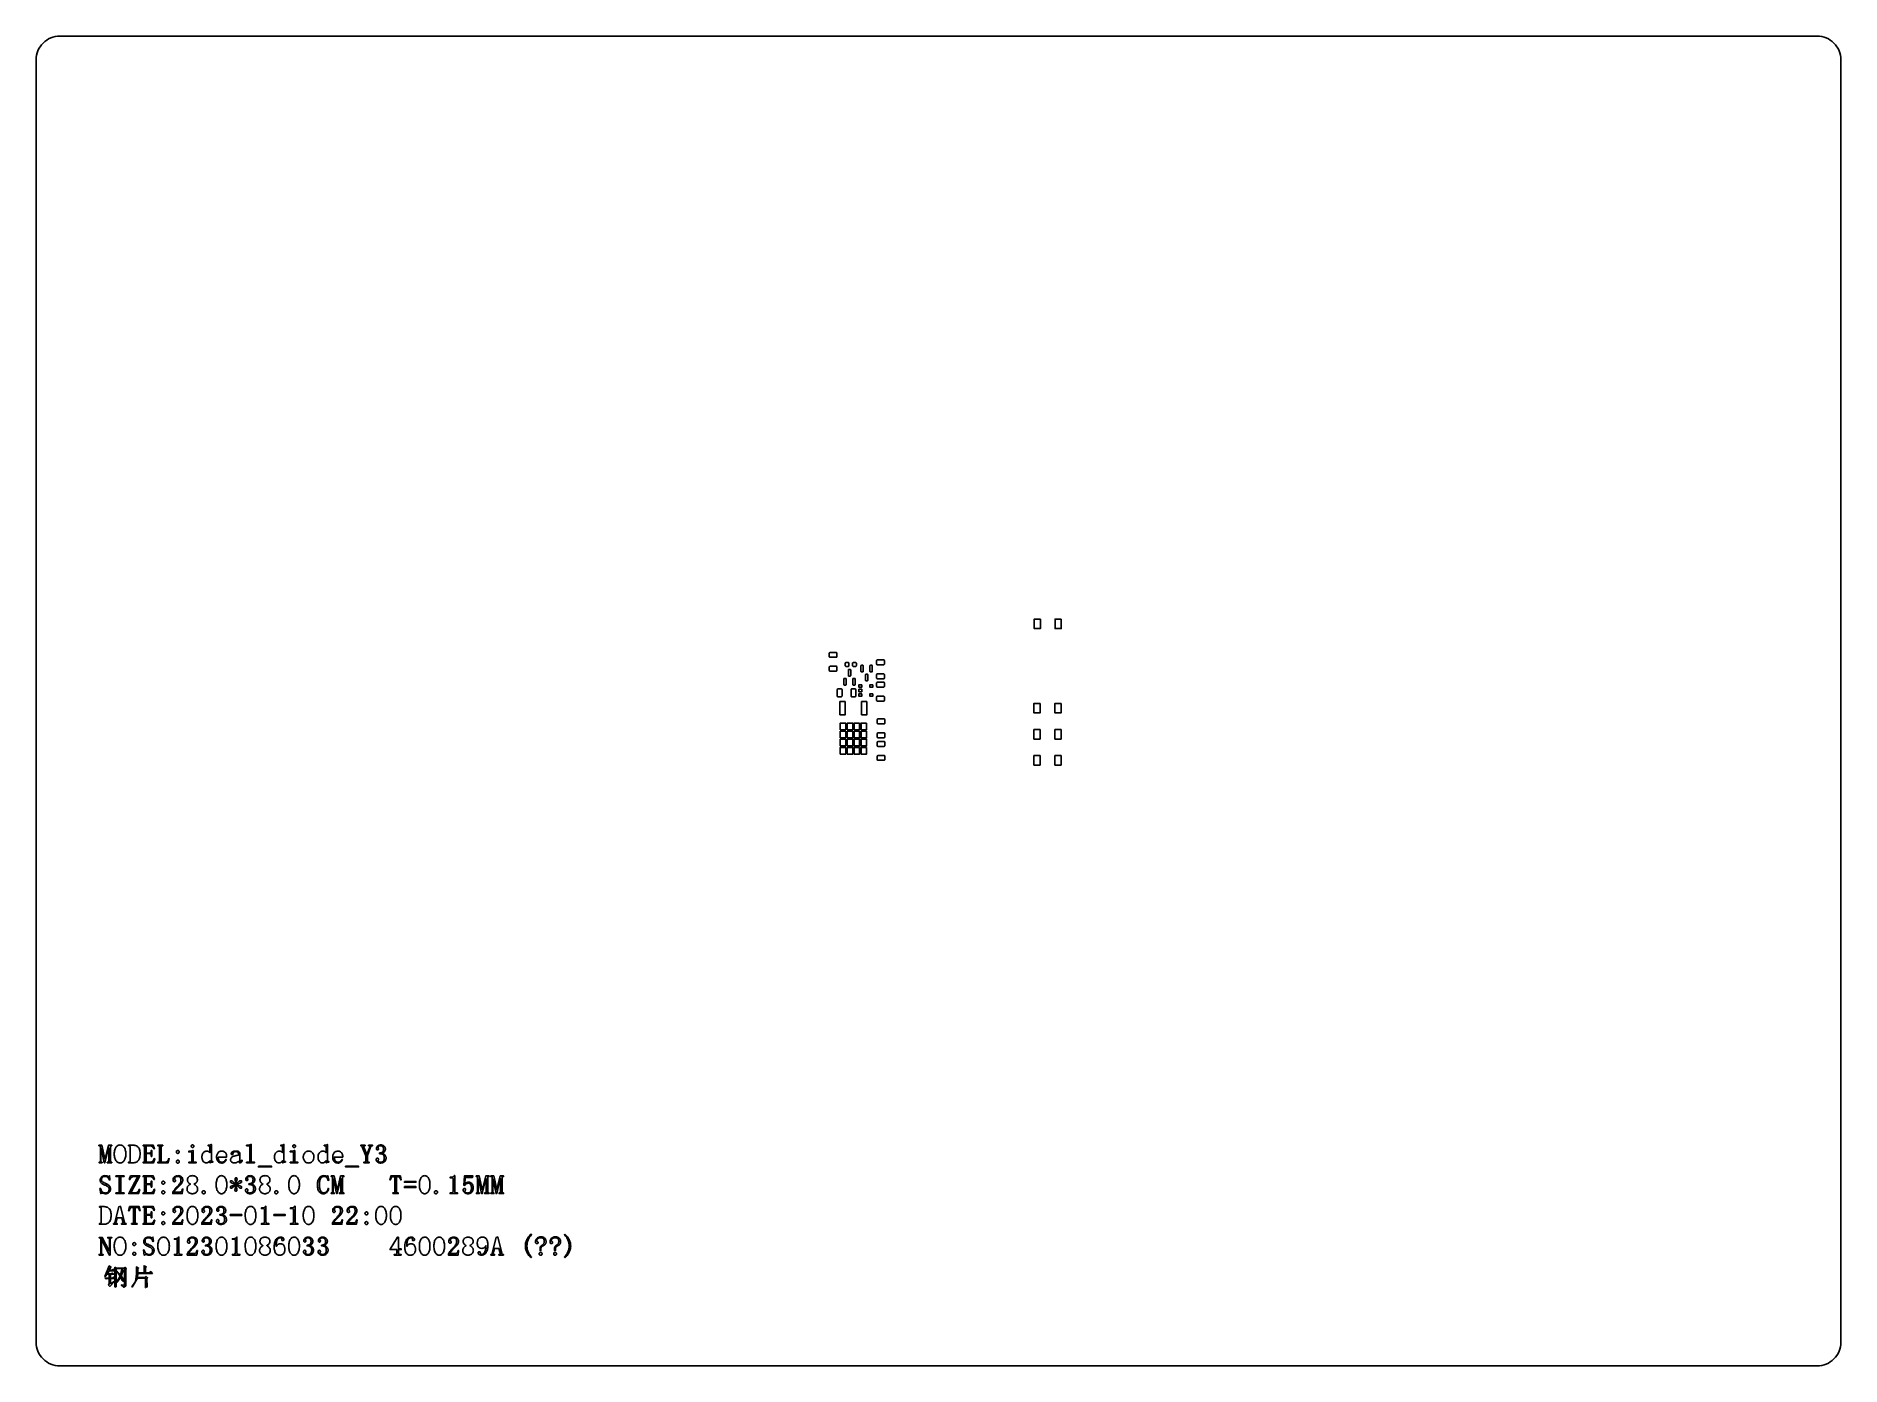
# Model space of a CAD drawing. Extents: x -190 to 190, y -140 to 140.
import ezdxf

# ---------------------------------------------------------------- set-up
doc = ezdxf.new("R2010")
doc.units = 0
doc.header["$MEASUREMENT"] = 0
doc.layers.get('0').update_dxf_attribs({"linetype": 'CONTINUOUS'})

msp = doc.modelspace()

# ---------------------------------------------------------------- linework, layer by layer
for points in [[(-190, 135, -0.414214), (-185, 140), (-185, 140), (185, 140), (185, 140, -0.414214), (190, 135), (190, 135), (190, -135), (190, -135, -0.414214), (185, -140), (185, -140), (-185, -140), (-185, -140, -0.414214), (-190, -135), (-190, -135), (-190, 135)], [(-21.374, 10.027, 0.412753), (-21.574, 10.227), (-21.574, 10.227), (-22.825, 10.227), (-22.825, 10.227, 0.414213), (-23.025, 10.027), (-23.025, 10.027), (-23.025, 9.402), (-23.025, 9.402, 0.415683), (-22.825, 9.202), (-22.825, 9.202), (-21.574, 9.202), (-21.574, 9.202, 0.414211), (-21.374, 9.402), (-21.374, 9.402), (-21.374, 10.027)], [(-18.85, 7.94, 0.414214), (-19.025, 8.115), (-19.025, 8.115), (-19.475, 8.115), (-19.475, 8.115, 0.414214), (-19.65, 7.94), (-19.65, 7.94), (-19.65, 7.44), (-19.65, 7.44, 0.414214), (-19.475, 7.265), (-19.475, 7.265), (-19.025, 7.265), (-19.025, 7.265, 0.414214), (-18.85, 7.44), (-18.85, 7.44), (-18.85, 7.94)], [(-17.3, 7.94, 0.414214), (-17.475, 8.115), (-17.475, 8.115), (-17.925, 8.115), (-17.925, 8.115, 0.414214), (-18.1, 7.94), (-18.1, 7.94), (-18.1, 7.44), (-18.1, 7.44, 0.414214), (-17.925, 7.265), (-17.925, 7.265), (-17.475, 7.265), (-17.475, 7.265, 0.414214), (-17.3, 7.44), (-17.3, 7.44), (-17.3, 7.94)], [(-11.377, 8.447, 0.414212), (-11.577, 8.647), (-11.577, 8.647), (-12.828, 8.647), (-12.828, 8.647, 0.412754), (-13.028, 8.447), (-13.028, 8.447), (-13.028, 7.822), (-13.028, 7.822, 0.414209), (-12.828, 7.622), (-12.828, 7.622), (-11.577, 7.622), (-11.577, 7.622, 0.415679), (-11.377, 7.822), (-11.377, 7.822), (-11.377, 8.447)], [(-21.374, 7.101, 0.414211), (-21.574, 7.301), (-21.574, 7.301), (-22.825, 7.301), (-22.825, 7.301, 0.415683), (-23.025, 7.101), (-23.025, 7.101), (-23.025, 6.476), (-23.025, 6.476, 0.414213), (-22.825, 6.276), (-22.825, 6.276), (-21.574, 6.276), (-21.574, 6.276, 0.412753), (-21.374, 6.476), (-21.374, 6.476), (-21.374, 7.101)], [(-19.433, 4.635, 0.415678), (-19.533, 4.735), (-19.533, 4.735), (-19.833, 4.735), (-19.833, 4.735, 0.415678), (-19.933, 4.635), (-19.933, 4.635), (-19.933, 3.46), (-19.933, 3.46, 0.412753), (-19.833, 3.36), (-19.833, 3.36), (-19.533, 3.36), (-19.533, 3.36, 0.412753), (-19.433, 3.46), (-19.433, 3.46), (-19.433, 4.635)], [(-18.483, 6.51, 0.415678), (-18.583, 6.61), (-18.583, 6.61), (-18.883, 6.61), (-18.883, 6.61, 0.415678), (-18.983, 6.51), (-18.983, 6.51), (-18.983, 5.335), (-18.983, 5.335, 0.412754), (-18.883, 5.235), (-18.883, 5.235), (-18.583, 5.235), (-18.583, 5.235, 0.412754), (-18.483, 5.335), (-18.483, 5.335), (-18.483, 6.51)], [(-17.533, 4.635, 0.415678), (-17.633, 4.735), (-17.633, 4.735), (-17.933, 4.735), (-17.933, 4.735, 0.415678), (-18.033, 4.635), (-18.033, 4.635), (-18.033, 3.46), (-18.033, 3.46, 0.412753), (-17.933, 3.36), (-17.933, 3.36), (-17.633, 3.36), (-17.633, 3.36, 0.412753), (-17.533, 3.46), (-17.533, 3.46), (-17.533, 4.635)], [(-15.833, 7.411, 0.412754), (-15.933, 7.511), (-15.933, 7.511), (-16.233, 7.511), (-16.233, 7.511, 0.412754), (-16.333, 7.411), (-16.333, 7.411), (-16.333, 6.236), (-16.333, 6.236, 0.41568), (-16.233, 6.136), (-16.233, 6.136), (-15.933, 6.136), (-15.933, 6.136, 0.41568), (-15.833, 6.236), (-15.833, 6.236), (-15.833, 7.411)], [(-14.883, 5.535, 0.41568), (-14.983, 5.635), (-14.983, 5.635), (-15.283, 5.635), (-15.283, 5.635, 0.41568), (-15.383, 5.535), (-15.383, 5.535), (-15.383, 4.36), (-15.383, 4.36, 0.412752), (-15.283, 4.26), (-15.283, 4.26), (-14.983, 4.26), (-14.983, 4.26, 0.412752), (-14.883, 4.36), (-14.883, 4.36), (-14.883, 5.535)], [(-13.933, 7.411, 0.412754), (-14.033, 7.511), (-14.033, 7.511), (-14.333, 7.511), (-14.333, 7.511, 0.412754), (-14.433, 7.411), (-14.433, 7.411), (-14.433, 6.236), (-14.433, 6.236, 0.41568), (-14.333, 6.136), (-14.333, 6.136), (-14.033, 6.136), (-14.033, 6.136, 0.41568), (-13.933, 6.236), (-13.933, 6.236), (-13.933, 7.411)], [(-11.377, 5.521, 0.415682), (-11.577, 5.721), (-11.577, 5.721), (-12.828, 5.721), (-12.828, 5.721, 0.414212), (-13.028, 5.521), (-13.028, 5.521), (-13.028, 4.896), (-13.028, 4.896, 0.412753), (-12.828, 4.696), (-12.828, 4.696), (-11.577, 4.696), (-11.577, 4.696, 0.41421), (-11.377, 4.896), (-11.377, 4.896), (-11.377, 5.521)], [(-11.377, 3.747, 0.414212), (-11.577, 3.947), (-11.577, 3.947), (-12.828, 3.947), (-12.828, 3.947, 0.412754), (-13.028, 3.747), (-13.028, 3.747), (-13.028, 3.122), (-13.028, 3.122, 0.414211), (-12.828, 2.922), (-12.828, 2.922), (-11.577, 2.922), (-11.577, 2.922, 0.415681), (-11.377, 3.122), (-11.377, 3.122), (-11.377, 3.747)], [(-20.315, 2.336, 0.414213), (-20.515, 2.536), (-20.515, 2.536), (-21.14, 2.536), (-21.14, 2.536, 0.412754), (-21.34, 2.336), (-21.34, 2.336), (-21.34, 1.085), (-21.34, 1.085, 0.41421), (-21.14, 0.885), (-21.14, 0.885), (-20.515, 0.885), (-20.515, 0.885, 0.415682), (-20.315, 1.085), (-20.315, 1.085), (-20.315, 2.336)], [(-17.389, 2.336, 0.412752), (-17.589, 2.536), (-17.589, 2.536), (-18.214, 2.536), (-18.214, 2.536, 0.414212), (-18.414, 2.336), (-18.414, 2.336), (-18.414, 1.085), (-18.414, 1.085, 0.41568), (-18.214, 0.885), (-18.214, 0.885), (-17.589, 0.885), (-17.589, 0.885, 0.414208), (-17.389, 1.085), (-17.389, 1.085), (-17.389, 2.336)], [(-11.377, 0.821, 0.415681), (-11.577, 1.021), (-11.577, 1.021), (-12.828, 1.021), (-12.828, 1.021, 0.41421), (-13.028, 0.821), (-13.028, 0.821), (-13.028, 0.196), (-13.028, 0.196, 0.412754), (-12.828, -0.004), (-12.828, -0.004), (-11.577, -0.004), (-11.577, -0.004, 0.414211), (-11.377, 0.196), (-11.377, 0.196), (-11.377, 0.821)], [(-11.276, -3.985, 0.414212), (-11.476, -3.785), (-11.476, -3.785), (-12.727, -3.785), (-12.727, -3.785, 0.412754), (-12.927, -3.985), (-12.927, -3.985), (-12.927, -4.61), (-12.927, -4.61, 0.414211), (-12.727, -4.81), (-12.727, -4.81), (-11.476, -4.81), (-11.476, -4.81, 0.415682), (-11.276, -4.61), (-11.276, -4.61), (-11.276, -3.985)], [(-11.276, -6.911, 0.415681), (-11.476, -6.711), (-11.476, -6.711), (-12.727, -6.711), (-12.727, -6.711, 0.414211), (-12.927, -6.911), (-12.927, -6.911), (-12.927, -7.536), (-12.927, -7.536, 0.412756), (-12.727, -7.736), (-12.727, -7.736), (-11.476, -7.736), (-11.476, -7.736, 0.414214), (-11.276, -7.536), (-11.276, -7.536), (-11.276, -6.911)], [(-11.276, -8.735, 0.415683), (-11.476, -8.535), (-11.476, -8.535), (-12.727, -8.535), (-12.727, -8.535, 0.414213), (-12.927, -8.735), (-12.927, -8.735), (-12.927, -9.36), (-12.927, -9.36, 0.412756), (-12.727, -9.56), (-12.727, -9.56), (-11.476, -9.56), (-11.476, -9.56, 0.414214), (-11.276, -9.36), (-11.276, -9.36), (-11.276, -8.735)], [(-11.276, -11.66, 0.415682), (-11.476, -11.46), (-11.476, -11.46), (-12.727, -11.46), (-12.727, -11.46, 0.414212), (-12.927, -11.66), (-12.927, -11.66), (-12.927, -12.285), (-12.927, -12.285, 0.412756), (-12.727, -12.485), (-12.727, -12.485), (-11.476, -12.485), (-11.476, -12.485, 0.414214), (-11.276, -12.285), (-11.276, -12.285), (-11.276, -11.66)]]:
    msp.add_lwpolyline(points, format="xyb")
for points in [[(21.45, 17.24), (20.15, 17.24), (20.15, 17.24), (20.15, 15.24), (20.15, 15.24), (21.45, 15.24), (21.45, 15.24), (21.45, 17.24)], [(25.85, 17.24), (24.55, 17.24), (24.55, 17.24), (24.55, 15.24), (24.55, 15.24), (25.85, 15.24), (25.85, 15.24), (25.85, 17.24)], [(-16.15, 3.41), (-16.75, 3.41), (-16.75, 3.41), (-16.75, 2.91), (-16.75, 2.91), (-16.15, 2.91), (-16.15, 2.91), (-16.15, 3.41)], [(-16.15, 2.46), (-16.75, 2.46), (-16.75, 2.46), (-16.75, 1.96), (-16.75, 1.96), (-16.15, 1.96), (-16.15, 1.96), (-16.15, 2.46)], [(-16.15, 1.51), (-16.75, 1.51), (-16.75, 1.51), (-16.75, 1.01), (-16.75, 1.01), (-16.15, 1.01), (-16.15, 1.01), (-16.15, 1.51)], [(-13.85, 3.41), (-14.45, 3.41), (-14.45, 3.41), (-14.45, 2.91), (-14.45, 2.91), (-13.85, 2.91), (-13.85, 2.91), (-13.85, 3.41)], [(-13.85, 1.51), (-14.45, 1.51), (-14.45, 1.51), (-14.45, 1.01), (-14.45, 1.01), (-13.85, 1.01), (-13.85, 1.01), (-13.85, 1.51)], [(-19.618, -0.14), (-20.768, -0.14), (-20.768, -0.14), (-20.768, -2.89), (-20.768, -2.89), (-19.618, -2.89), (-19.618, -2.89), (-19.618, -0.14)], [(-15.058, -0.14), (-16.208, -0.14), (-16.208, -0.14), (-16.208, -2.89), (-16.208, -2.89), (-15.058, -2.89), (-15.058, -2.89), (-15.058, -0.14)], [(21.4, -0.51), (20.1, -0.51), (20.1, -0.51), (20.1, -2.51), (20.1, -2.51), (21.4, -2.51), (21.4, -2.51), (21.4, -0.51)], [(25.8, -0.51), (24.5, -0.51), (24.5, -0.51), (24.5, -2.51), (24.5, -2.51), (25.8, -2.51), (25.8, -2.51), (25.8, -0.51)], [(-19.527, -4.665), (-20.689, -4.665), (-20.689, -4.665), (-20.689, -6.065), (-20.689, -6.065), (-19.527, -6.065), (-19.527, -6.065), (-19.527, -4.665)], [(-19.527, -6.365), (-20.689, -6.365), (-20.689, -6.365), (-20.689, -7.765), (-20.689, -7.765), (-19.527, -7.765), (-19.527, -7.765), (-19.527, -6.365)], [(-18.064, -4.665), (-19.226, -4.665), (-19.226, -4.665), (-19.226, -6.065), (-19.226, -6.065), (-18.064, -6.065), (-18.064, -6.065), (-18.064, -4.665)], [(-18.064, -6.365), (-19.226, -6.365), (-19.226, -6.365), (-19.226, -7.765), (-19.226, -7.765), (-18.064, -7.765), (-18.064, -7.765), (-18.064, -6.365)], [(-16.602, -4.665), (-17.764, -4.665), (-17.764, -4.665), (-17.764, -6.065), (-17.764, -6.065), (-16.602, -6.065), (-16.602, -6.065), (-16.602, -4.665)], [(-16.602, -6.365), (-17.764, -6.365), (-17.764, -6.365), (-17.764, -7.765), (-17.764, -7.765), (-16.602, -7.765), (-16.602, -7.765), (-16.602, -6.365)], [(-15.139, -4.665), (-16.301, -4.665), (-16.301, -4.665), (-16.301, -6.065), (-16.301, -6.065), (-15.139, -6.065), (-15.139, -6.065), (-15.139, -4.665)], [(-15.139, -6.365), (-16.301, -6.365), (-16.301, -6.365), (-16.301, -7.765), (-16.301, -7.765), (-15.139, -7.765), (-15.139, -7.765), (-15.139, -6.365)], [(21.4, -6.01), (20.1, -6.01), (20.1, -6.01), (20.1, -8.01), (20.1, -8.01), (21.4, -8.01), (21.4, -8.01), (21.4, -6.01)], [(25.8, -6.01), (24.5, -6.01), (24.5, -6.01), (24.5, -8.01), (24.5, -8.01), (25.8, -8.01), (25.8, -8.01), (25.8, -6.01)], [(-19.527, -8.065), (-20.689, -8.065), (-20.689, -8.065), (-20.689, -9.465), (-20.689, -9.465), (-19.527, -9.465), (-19.527, -9.465), (-19.527, -8.065)], [(-19.527, -9.765), (-20.689, -9.765), (-20.689, -9.765), (-20.689, -11.165), (-20.689, -11.165), (-19.527, -11.165), (-19.527, -11.165), (-19.527, -9.765)], [(-18.064, -8.065), (-19.226, -8.065), (-19.226, -8.065), (-19.226, -9.465), (-19.226, -9.465), (-18.064, -9.465), (-18.064, -9.465), (-18.064, -8.065)], [(-18.064, -9.765), (-19.226, -9.765), (-19.226, -9.765), (-19.226, -11.165), (-19.226, -11.165), (-18.064, -11.165), (-18.064, -11.165), (-18.064, -9.765)], [(-16.602, -8.065), (-17.764, -8.065), (-17.764, -8.065), (-17.764, -9.465), (-17.764, -9.465), (-16.602, -9.465), (-16.602, -9.465), (-16.602, -8.065)], [(-16.602, -9.765), (-17.764, -9.765), (-17.764, -9.765), (-17.764, -11.165), (-17.764, -11.165), (-16.602, -11.165), (-16.602, -11.165), (-16.602, -9.765)], [(-15.139, -8.065), (-16.301, -8.065), (-16.301, -8.065), (-16.301, -9.465), (-16.301, -9.465), (-15.139, -9.465), (-15.139, -9.465), (-15.139, -8.065)], [(-15.139, -9.765), (-16.301, -9.765), (-16.301, -9.765), (-16.301, -11.165), (-16.301, -11.165), (-15.139, -11.165), (-15.139, -11.165), (-15.139, -9.765)], [(21.4, -11.51), (20.1, -11.51), (20.1, -11.51), (20.1, -13.51), (20.1, -13.51), (21.4, -13.51), (21.4, -13.51), (21.4, -11.51)], [(25.8, -11.51), (24.5, -11.51), (24.5, -11.51), (24.5, -13.51), (24.5, -13.51), (25.8, -13.51), (25.8, -13.51), (25.8, -11.51)], [(-174.36, -96.96), (-174.36, -96.93), (-174.36, -96.93), (-174.36, -93.82), (-174.36, -93.82), (-174.36, -93.8), (-174.36, -93.8), (-174.36, -93.78), (-174.36, -93.78), (-174.35, -93.76), (-174.35, -93.76), (-174.35, -93.74), (-174.35, -93.74), (-174.34, -93.72), (-174.34, -93.72), (-174.33, -93.71), (-174.33, -93.71), (-174.32, -93.7), (-174.32, -93.7), (-174.3, -93.69), (-174.3, -93.69), (-174.28, -93.68), (-174.28, -93.68), (-174.26, -93.67), (-174.26, -93.67), (-174.24, -93.66), (-174.24, -93.66), (-174.22, -93.66), (-174.22, -93.66), (-174.19, -93.66), (-174.19, -93.66), (-174.16, -93.66), (-174.16, -93.66), (-174.08, -93.66), (-174.08, -93.66), (-174.08, -93.53), (-174.08, -93.53), (-174.78, -93.53), (-174.78, -93.53), (-175.46, -96.41), (-175.46, -96.41), (-175.5, -96.41), (-175.5, -96.41), (-176.14, -93.53), (-176.14, -93.53), (-176.76, -93.53), (-176.76, -93.53), (-176.76, -93.66), (-176.76, -93.66), (-176.68, -93.66), (-176.68, -93.66), (-176.65, -93.66), (-176.65, -93.66), (-176.62, -93.66), (-176.62, -93.66), (-176.6, -93.66), (-176.6, -93.66), (-176.57, -93.67), (-176.57, -93.67), (-176.56, -93.68), (-176.56, -93.68), (-176.54, -93.69), (-176.54, -93.69), (-176.53, -93.7), (-176.53, -93.7), (-176.51, -93.71), (-176.51, -93.71), (-176.5, -93.72), (-176.5, -93.72), (-176.49, -93.74), (-176.49, -93.74), (-176.48, -93.76), (-176.48, -93.76), (-176.47, -93.78), (-176.47, -93.78), (-176.47, -93.8), (-176.47, -93.8), (-176.47, -93.82), (-176.47, -93.82), (-176.47, -96.93), (-176.47, -96.93), (-176.47, -96.96), (-176.47, -96.96), (-176.47, -96.98), (-176.47, -96.98), (-176.48, -97), (-176.48, -97), (-176.49, -97.02), (-176.49, -97.02), (-176.5, -97.03), (-176.5, -97.03), (-176.51, -97.05), (-176.51, -97.05), (-176.53, -97.06), (-176.53, -97.06), (-176.54, -97.07), (-176.54, -97.07), (-176.56, -97.09), (-176.56, -97.09), (-176.57, -97.1), (-176.57, -97.1), (-176.6, -97.1), (-176.6, -97.1), (-176.62, -97.11), (-176.62, -97.11), (-176.65, -97.11), (-176.65, -97.11), (-176.68, -97.11), (-176.68, -97.11), (-176.73, -97.11), (-176.73, -97.11), (-176.73, -97.24), (-176.73, -97.24), (-176.1, -97.24), (-176.1, -97.24), (-176.1, -97.11), (-176.1, -97.11), (-176.15, -97.11), (-176.15, -97.11), (-176.18, -97.11), (-176.18, -97.11), (-176.2, -97.11), (-176.2, -97.11), (-176.23, -97.1), (-176.23, -97.1), (-176.25, -97.1), (-176.25, -97.1), (-176.27, -97.09), (-176.27, -97.09), (-176.29, -97.07), (-176.29, -97.07), (-176.3, -97.06), (-176.3, -97.06), (-176.31, -97.05), (-176.31, -97.05), (-176.32, -97.03), (-176.32, -97.03), (-176.33, -97.02), (-176.33, -97.02), (-176.34, -97), (-176.34, -97), (-176.34, -96.98), (-176.34, -96.98), (-176.34, -96.96), (-176.34, -96.96), (-176.35, -96.93), (-176.35, -96.93), (-176.35, -94.16), (-176.35, -94.16), (-176.3, -94.16), (-176.3, -94.16), (-175.64, -97.24), (-175.64, -97.24), (-175.5, -97.24), (-175.5, -97.24), (-174.76, -94.1), (-174.76, -94.1), (-174.71, -94.1), (-174.71, -94.1), (-174.71, -96.93), (-174.71, -96.93), (-174.71, -96.96), (-174.71, -96.96), (-174.71, -96.98), (-174.71, -96.98), (-174.72, -97), (-174.72, -97), (-174.72, -97.02), (-174.72, -97.02), (-174.73, -97.03), (-174.73, -97.03), (-174.75, -97.05), (-174.75, -97.05), (-174.76, -97.06), (-174.76, -97.06), (-174.78, -97.07), (-174.78, -97.07), (-174.79, -97.09), (-174.79, -97.09), (-174.81, -97.1), (-174.81, -97.1), (-174.83, -97.1), (-174.83, -97.1), (-174.86, -97.11), (-174.86, -97.11), (-174.88, -97.11), (-174.88, -97.11), (-174.91, -97.11), (-174.91, -97.11), (-175.03, -97.11), (-175.03, -97.11), (-175.03, -97.24), (-175.03, -97.24), (-174.08, -97.24), (-174.08, -97.24), (-174.08, -97.11), (-174.08, -97.11), (-174.16, -97.11), (-174.16, -97.11), (-174.19, -97.11), (-174.19, -97.11), (-174.22, -97.11), (-174.22, -97.11), (-174.24, -97.1), (-174.24, -97.1), (-174.26, -97.1), (-174.26, -97.1), (-174.28, -97.09), (-174.28, -97.09), (-174.3, -97.07), (-174.3, -97.07), (-174.32, -97.06), (-174.32, -97.06), (-174.33, -97.05), (-174.33, -97.05), (-174.34, -97.03), (-174.34, -97.03), (-174.35, -97.02), (-174.35, -97.02), (-174.35, -97), (-174.35, -97), (-174.36, -96.98), (-174.36, -96.98), (-174.36, -96.96)], [(-172.33, -93.48), (-172.48, -93.49), (-172.48, -93.49), (-172.62, -93.52), (-172.62, -93.52), (-172.76, -93.57), (-172.76, -93.57), (-172.88, -93.64), (-172.88, -93.64), (-173, -93.74), (-173, -93.74), (-173.11, -93.85), (-173.11, -93.85), (-173.21, -93.99), (-173.21, -93.99), (-173.29, -94.15), (-173.29, -94.15), (-173.37, -94.32), (-173.37, -94.32), (-173.43, -94.5), (-173.43, -94.5), (-173.48, -94.7), (-173.48, -94.7), (-173.51, -94.91), (-173.51, -94.91), (-173.53, -95.13), (-173.53, -95.13), (-173.54, -95.36), (-173.54, -95.36), (-173.53, -95.6), (-173.53, -95.6), (-173.51, -95.83), (-173.51, -95.83), (-173.48, -96.04), (-173.48, -96.04), (-173.43, -96.24), (-173.43, -96.24), (-173.36, -96.42), (-173.36, -96.42), (-173.28, -96.6), (-173.28, -96.6), (-173.19, -96.75), (-173.19, -96.75), (-173.09, -96.89), (-173.09, -96.89), (-172.97, -97.01), (-172.97, -97.01), (-172.86, -97.11), (-172.86, -97.11), (-172.73, -97.18), (-172.73, -97.18), (-172.61, -97.24), (-172.61, -97.24), (-172.47, -97.27), (-172.47, -97.27), (-172.33, -97.28), (-172.33, -97.28), (-172.18, -97.27), (-172.18, -97.27), (-172.04, -97.24), (-172.04, -97.24), (-171.91, -97.19), (-171.91, -97.19), (-171.79, -97.11), (-171.79, -97.11), (-171.67, -97.02), (-171.67, -97.02), (-171.56, -96.9), (-171.56, -96.9), (-171.46, -96.77), (-171.46, -96.77), (-171.36, -96.61), (-171.36, -96.61), (-171.29, -96.44), (-171.29, -96.44), (-171.22, -96.26), (-171.22, -96.26), (-171.17, -96.06), (-171.17, -96.06), (-171.14, -95.84), (-171.14, -95.84), (-171.12, -95.61), (-171.12, -95.61), (-171.11, -95.36), (-171.11, -95.36), (-171.12, -95.14), (-171.12, -95.14), (-171.14, -94.93), (-171.14, -94.93), (-171.17, -94.73), (-171.17, -94.73), (-171.22, -94.54), (-171.22, -94.54), (-171.28, -94.35), (-171.28, -94.35), (-171.35, -94.18), (-171.35, -94.18), (-171.44, -94.02), (-171.44, -94.02), (-171.54, -93.87), (-171.54, -93.87), (-171.65, -93.75), (-171.65, -93.75), (-171.76, -93.65), (-171.76, -93.65), (-171.89, -93.57), (-171.89, -93.57), (-172.03, -93.52), (-172.03, -93.52), (-172.17, -93.49), (-172.17, -93.49), (-172.33, -93.48)], [(-169.57, -93.53), (-170.54, -93.53), (-170.54, -93.53), (-170.54, -93.66), (-170.54, -93.66), (-170.34, -93.66), (-170.34, -93.66), (-170.3, -93.68), (-170.3, -93.68), (-170.28, -93.7), (-170.28, -93.7), (-170.26, -93.71), (-170.26, -93.71), (-170.25, -93.72), (-170.25, -93.72), (-170.22, -93.78), (-170.22, -93.78), (-170.22, -96.98), (-170.22, -96.98), (-170.24, -97.02), (-170.24, -97.02), (-170.25, -97.03), (-170.25, -97.03), (-170.26, -97.05), (-170.26, -97.05), (-170.28, -97.06), (-170.28, -97.06), (-170.32, -97.1), (-170.32, -97.1), (-170.35, -97.1), (-170.35, -97.1), (-170.37, -97.11), (-170.37, -97.11), (-170.57, -97.11), (-170.57, -97.11), (-170.57, -97.24), (-170.57, -97.24), (-169.64, -97.24), (-169.64, -97.24), (-169.43, -97.23), (-169.43, -97.23), (-169.24, -97.2), (-169.24, -97.2), (-169.06, -97.15), (-169.06, -97.15), (-168.9, -97.09), (-168.9, -97.09), (-168.75, -97), (-168.75, -97), (-168.62, -96.89), (-168.62, -96.89), (-168.5, -96.77), (-168.5, -96.77), (-168.39, -96.62), (-168.39, -96.62), (-168.3, -96.46), (-168.3, -96.46), (-168.23, -96.27), (-168.23, -96.27), (-168.17, -96.06), (-168.17, -96.06), (-168.13, -95.83), (-168.13, -95.83), (-168.1, -95.58), (-168.1, -95.58), (-168.1, -95.06), (-168.1, -95.06), (-168.13, -94.82), (-168.13, -94.82), (-168.17, -94.61), (-168.17, -94.61), (-168.23, -94.42), (-168.23, -94.42), (-168.3, -94.25), (-168.3, -94.25), (-168.39, -94.09), (-168.39, -94.09), (-168.5, -93.96), (-168.5, -93.96), (-168.62, -93.85), (-168.62, -93.85), (-168.75, -93.75), (-168.75, -93.75), (-168.89, -93.67), (-168.89, -93.67), (-169.04, -93.61), (-169.04, -93.61), (-169.21, -93.57), (-169.21, -93.57), (-169.38, -93.54), (-169.38, -93.54), (-169.57, -93.53)], [(-167.46, -93.53), (-167.46, -93.66), (-167.46, -93.66), (-167.36, -93.66), (-167.36, -93.66), (-167.33, -93.66), (-167.33, -93.66), (-167.3, -93.66), (-167.3, -93.66), (-167.28, -93.66), (-167.28, -93.66), (-167.25, -93.67), (-167.25, -93.67), (-167.24, -93.68), (-167.24, -93.68), (-167.22, -93.69), (-167.22, -93.69), (-167.21, -93.7), (-167.21, -93.7), (-167.19, -93.71), (-167.19, -93.71), (-167.18, -93.72), (-167.18, -93.72), (-167.17, -93.74), (-167.17, -93.74), (-167.16, -93.76), (-167.16, -93.76), (-167.16, -93.78), (-167.16, -93.78), (-167.15, -93.8), (-167.15, -93.8), (-167.15, -93.82), (-167.15, -93.82), (-167.15, -96.93), (-167.15, -96.93), (-167.15, -96.96), (-167.15, -96.96), (-167.16, -96.98), (-167.16, -96.98), (-167.16, -97), (-167.16, -97), (-167.17, -97.02), (-167.17, -97.02), (-167.18, -97.03), (-167.18, -97.03), (-167.19, -97.05), (-167.19, -97.05), (-167.21, -97.06), (-167.21, -97.06), (-167.22, -97.07), (-167.22, -97.07), (-167.24, -97.09), (-167.24, -97.09), (-167.25, -97.1), (-167.25, -97.1), (-167.28, -97.1), (-167.28, -97.1), (-167.3, -97.11), (-167.3, -97.11), (-167.33, -97.11), (-167.33, -97.11), (-167.36, -97.11), (-167.36, -97.11), (-167.48, -97.11), (-167.48, -97.11), (-167.48, -97.24), (-167.48, -97.24), (-165.28, -97.24), (-165.28, -97.24), (-165.03, -96.39), (-165.03, -96.39), (-165.14, -96.35), (-165.14, -96.35), (-165.18, -96.46), (-165.18, -96.46), (-165.22, -96.56), (-165.22, -96.56), (-165.27, -96.65), (-165.27, -96.65), (-165.32, -96.73), (-165.32, -96.73), (-165.38, -96.8), (-165.38, -96.8), (-165.44, -96.86), (-165.44, -96.86), (-165.5, -96.92), (-165.5, -96.92), (-165.56, -96.97), (-165.56, -96.97), (-165.63, -97.02), (-165.63, -97.02), (-165.71, -97.05), (-165.71, -97.05), (-165.79, -97.08), (-165.79, -97.08), (-165.87, -97.1), (-165.87, -97.1), (-165.96, -97.11), (-165.96, -97.11), (-166.05, -97.11), (-166.05, -97.11), (-166.61, -97.11), (-166.61, -97.11), (-166.64, -97.11), (-166.64, -97.11), (-166.66, -97.11), (-166.66, -97.11), (-166.68, -97.1), (-166.68, -97.1), (-166.71, -97.1), (-166.71, -97.1), (-166.73, -97.09), (-166.73, -97.09), (-166.75, -97.07), (-166.75, -97.07), (-166.76, -97.06), (-166.76, -97.06), (-166.77, -97.05), (-166.77, -97.05), (-166.78, -97.03), (-166.78, -97.03), (-166.79, -97.02), (-166.79, -97.02), (-166.8, -97), (-166.8, -97), (-166.8, -96.98), (-166.8, -96.98), (-166.8, -96.96), (-166.8, -96.96), (-166.8, -96.93), (-166.8, -96.93), (-166.8, -95.31), (-166.8, -95.31), (-166.18, -95.31), (-166.18, -95.31), (-166.12, -95.31), (-166.12, -95.31), (-166.07, -95.32), (-166.07, -95.32), (-166.02, -95.33), (-166.02, -95.33), (-165.98, -95.35), (-165.98, -95.35), (-165.94, -95.37), (-165.94, -95.37), (-165.9, -95.4), (-165.9, -95.4), (-165.87, -95.43), (-165.87, -95.43), (-165.84, -95.47), (-165.84, -95.47), (-165.82, -95.51), (-165.82, -95.51), (-165.8, -95.56), (-165.8, -95.56), (-165.78, -95.61), (-165.78, -95.61), (-165.77, -95.67), (-165.77, -95.67), (-165.76, -95.73), (-165.76, -95.73), (-165.76, -95.79), (-165.76, -95.79), (-165.76, -95.89), (-165.76, -95.89), (-165.64, -95.89), (-165.64, -95.89), (-165.64, -94.61), (-165.64, -94.61), (-165.76, -94.61), (-165.76, -94.61), (-165.76, -94.74), (-165.76, -94.74), (-165.76, -94.8), (-165.76, -94.8), (-165.77, -94.86), (-165.77, -94.86), (-165.78, -94.91), (-165.78, -94.91), (-165.8, -94.96), (-165.8, -94.96), (-165.82, -95), (-165.82, -95), (-165.84, -95.04), (-165.84, -95.04), (-165.87, -95.07), (-165.87, -95.07), (-165.9, -95.1), (-165.9, -95.1), (-165.94, -95.13), (-165.94, -95.13), (-165.98, -95.15), (-165.98, -95.15), (-166.02, -95.16), (-166.02, -95.16), (-166.07, -95.17), (-166.07, -95.17), (-166.12, -95.18), (-166.12, -95.18), (-166.18, -95.18), (-166.18, -95.18), (-166.8, -95.18), (-166.8, -95.18), (-166.8, -93.82), (-166.8, -93.82), (-166.8, -93.8), (-166.8, -93.8), (-166.8, -93.78), (-166.8, -93.78), (-166.8, -93.76), (-166.8, -93.76), (-166.79, -93.74), (-166.79, -93.74), (-166.78, -93.72), (-166.78, -93.72), (-166.77, -93.71), (-166.77, -93.71), (-166.76, -93.7), (-166.76, -93.7), (-166.75, -93.69), (-166.75, -93.69), (-166.73, -93.68), (-166.73, -93.68), (-166.71, -93.67), (-166.71, -93.67), (-166.68, -93.66), (-166.68, -93.66), (-166.66, -93.66), (-166.66, -93.66), (-166.64, -93.66), (-166.64, -93.66), (-166.61, -93.66), (-166.61, -93.66), (-166.01, -93.66), (-166.01, -93.66), (-165.95, -93.66), (-165.95, -93.66), (-165.88, -93.67), (-165.88, -93.67), (-165.82, -93.68), (-165.82, -93.68), (-165.76, -93.71), (-165.76, -93.71), (-165.7, -93.73), (-165.7, -93.73), (-165.64, -93.77), (-165.64, -93.77), (-165.58, -93.81), (-165.58, -93.81), (-165.53, -93.86), (-165.53, -93.86), (-165.47, -93.92), (-165.47, -93.92), (-165.42, -93.98), (-165.42, -93.98), (-165.36, -94.05), (-165.36, -94.05), (-165.31, -94.13), (-165.31, -94.13), (-165.26, -94.22), (-165.26, -94.22), (-165.21, -94.31), (-165.21, -94.31), (-165.1, -94.27), (-165.1, -94.27), (-165.35, -93.53), (-165.35, -93.53), (-167.46, -93.53)], [(-163.69, -96.96), (-163.69, -96.93), (-163.69, -96.93), (-163.69, -93.82), (-163.69, -93.82), (-163.69, -93.8), (-163.69, -93.8), (-163.69, -93.78), (-163.69, -93.78), (-163.68, -93.76), (-163.68, -93.76), (-163.68, -93.74), (-163.68, -93.74), (-163.67, -93.72), (-163.67, -93.72), (-163.66, -93.71), (-163.66, -93.71), (-163.65, -93.7), (-163.65, -93.7), (-163.63, -93.69), (-163.63, -93.69), (-163.62, -93.68), (-163.62, -93.68), (-163.6, -93.67), (-163.6, -93.67), (-163.57, -93.66), (-163.57, -93.66), (-163.55, -93.66), (-163.55, -93.66), (-163.53, -93.66), (-163.53, -93.66), (-163.5, -93.66), (-163.5, -93.66), (-163.35, -93.66), (-163.35, -93.66), (-163.35, -93.53), (-163.35, -93.53), (-164.37, -93.53), (-164.37, -93.53), (-164.37, -93.66), (-164.37, -93.66), (-164.25, -93.66), (-164.25, -93.66), (-164.22, -93.66), (-164.22, -93.66), (-164.19, -93.66), (-164.19, -93.66), (-164.17, -93.66), (-164.17, -93.66), (-164.14, -93.67), (-164.14, -93.67), (-164.12, -93.68), (-164.12, -93.68), (-164.11, -93.69), (-164.11, -93.69), (-164.1, -93.7), (-164.1, -93.7), (-164.08, -93.71), (-164.08, -93.71), (-164.07, -93.72), (-164.07, -93.72), (-164.06, -93.74), (-164.06, -93.74), (-164.05, -93.76), (-164.05, -93.76), (-164.04, -93.78), (-164.04, -93.78), (-164.04, -93.8), (-164.04, -93.8), (-164.04, -93.82), (-164.04, -93.82), (-164.04, -96.93), (-164.04, -96.93), (-164.04, -96.96), (-164.04, -96.96), (-164.04, -96.98), (-164.04, -96.98), (-164.05, -97), (-164.05, -97), (-164.06, -97.02), (-164.06, -97.02), (-164.07, -97.03), (-164.07, -97.03), (-164.08, -97.05), (-164.08, -97.05), (-164.1, -97.06), (-164.1, -97.06), (-164.11, -97.07), (-164.11, -97.07), (-164.12, -97.09), (-164.12, -97.09), (-164.14, -97.1), (-164.14, -97.1), (-164.17, -97.1), (-164.17, -97.1), (-164.19, -97.11), (-164.19, -97.11), (-164.22, -97.11), (-164.22, -97.11), (-164.25, -97.11), (-164.25, -97.11), (-164.39, -97.11), (-164.39, -97.11), (-164.39, -97.24), (-164.39, -97.24), (-162.16, -97.24), (-162.16, -97.24), (-161.97, -96.39), (-161.97, -96.39), (-162.08, -96.35), (-162.08, -96.35), (-162.12, -96.46), (-162.12, -96.46), (-162.15, -96.56), (-162.15, -96.56), (-162.2, -96.65), (-162.2, -96.65), (-162.24, -96.73), (-162.24, -96.73), (-162.3, -96.8), (-162.3, -96.8), (-162.35, -96.86), (-162.35, -96.86), (-162.41, -96.92), (-162.41, -96.92), (-162.48, -96.97), (-162.48, -96.97), (-162.54, -97.02), (-162.54, -97.02), (-162.61, -97.05), (-162.61, -97.05), (-162.68, -97.08), (-162.68, -97.08), (-162.76, -97.1), (-162.76, -97.1), (-162.84, -97.11), (-162.84, -97.11), (-162.93, -97.11), (-162.93, -97.11), (-163.51, -97.11), (-163.51, -97.11), (-163.54, -97.11), (-163.54, -97.11), (-163.56, -97.11), (-163.56, -97.11), (-163.58, -97.1), (-163.58, -97.1), (-163.6, -97.1), (-163.6, -97.1), (-163.62, -97.09), (-163.62, -97.09), (-163.63, -97.07), (-163.63, -97.07), (-163.65, -97.06), (-163.65, -97.06), (-163.66, -97.05), (-163.66, -97.05), (-163.67, -97.03), (-163.67, -97.03), (-163.68, -97.02), (-163.68, -97.02), (-163.68, -97), (-163.68, -97), (-163.69, -96.98), (-163.69, -96.98), (-163.69, -96.96)], [(-159.86, -94.98), (-159.86, -94.95), (-159.86, -94.95), (-159.86, -94.91), (-159.86, -94.91), (-159.87, -94.87), (-159.87, -94.87), (-159.88, -94.84), (-159.88, -94.84), (-159.89, -94.81), (-159.89, -94.81), (-159.91, -94.78), (-159.91, -94.78), (-159.93, -94.75), (-159.93, -94.75), (-159.96, -94.73), (-159.96, -94.73), (-159.98, -94.7), (-159.98, -94.7), (-160.01, -94.68), (-160.01, -94.68), (-160.04, -94.67), (-160.04, -94.67), (-160.07, -94.66), (-160.07, -94.66), (-160.1, -94.65), (-160.1, -94.65), (-160.13, -94.64), (-160.13, -94.64), (-160.16, -94.64), (-160.16, -94.64), (-160.2, -94.64), (-160.2, -94.64), (-160.24, -94.65), (-160.24, -94.65), (-160.27, -94.66), (-160.27, -94.66), (-160.31, -94.67), (-160.31, -94.67), (-160.33, -94.68), (-160.33, -94.68), (-160.36, -94.7), (-160.36, -94.7), (-160.39, -94.73), (-160.39, -94.73), (-160.41, -94.75), (-160.41, -94.75), (-160.43, -94.78), (-160.43, -94.78), (-160.44, -94.81), (-160.44, -94.81), (-160.46, -94.84), (-160.46, -94.84), (-160.46, -94.87), (-160.46, -94.87), (-160.47, -94.91), (-160.47, -94.91), (-160.47, -94.95), (-160.47, -94.95), (-160.47, -94.98), (-160.47, -94.98), (-160.46, -95.02), (-160.46, -95.02), (-160.46, -95.05), (-160.46, -95.05), (-160.44, -95.08), (-160.44, -95.08), (-160.43, -95.1), (-160.43, -95.1), (-160.41, -95.13), (-160.41, -95.13), (-160.39, -95.16), (-160.39, -95.16), (-160.36, -95.18), (-160.36, -95.18), (-160.33, -95.2), (-160.33, -95.2), (-160.31, -95.22), (-160.31, -95.22), (-160.27, -95.24), (-160.27, -95.24), (-160.24, -95.25), (-160.24, -95.25), (-160.2, -95.25), (-160.2, -95.25), (-160.16, -95.25), (-160.16, -95.25), (-160.13, -95.25), (-160.13, -95.25), (-160.1, -95.25), (-160.1, -95.25), (-160.07, -95.24), (-160.07, -95.24), (-160.04, -95.22), (-160.04, -95.22), (-160.01, -95.2), (-160.01, -95.2), (-159.98, -95.18), (-159.98, -95.18), (-159.96, -95.16), (-159.96, -95.16), (-159.93, -95.13), (-159.93, -95.13), (-159.91, -95.1), (-159.91, -95.1), (-159.89, -95.08), (-159.89, -95.08), (-159.88, -95.05), (-159.88, -95.05), (-159.87, -95.02), (-159.87, -95.02), (-159.86, -94.98)], [(-157.22, -95.12), (-157.22, -95.14), (-157.22, -95.14), (-157.22, -96.93), (-157.22, -96.93), (-157.22, -96.96), (-157.22, -96.96), (-157.22, -96.98), (-157.22, -96.98), (-157.23, -97), (-157.23, -97), (-157.24, -97.02), (-157.24, -97.02), (-157.25, -97.03), (-157.25, -97.03), (-157.26, -97.05), (-157.26, -97.05), (-157.28, -97.06), (-157.28, -97.06), (-157.29, -97.07), (-157.29, -97.07), (-157.31, -97.09), (-157.31, -97.09), (-157.32, -97.1), (-157.32, -97.1), (-157.35, -97.1), (-157.35, -97.1), (-157.37, -97.11), (-157.37, -97.11), (-157.4, -97.11), (-157.4, -97.11), (-157.43, -97.11), (-157.43, -97.11), (-157.87, -97.11), (-157.87, -97.11), (-157.87, -97.24), (-157.87, -97.24), (-156.28, -97.24), (-156.28, -97.24), (-156.28, -97.11), (-156.28, -97.11), (-156.72, -97.11), (-156.72, -97.11), (-156.75, -97.11), (-156.75, -97.11), (-156.77, -97.11), (-156.77, -97.11), (-156.8, -97.1), (-156.8, -97.1), (-156.82, -97.1), (-156.82, -97.1), (-156.84, -97.09), (-156.84, -97.09), (-156.86, -97.07), (-156.86, -97.07), (-156.87, -97.06), (-156.87, -97.06), (-156.88, -97.05), (-156.88, -97.05), (-156.89, -97.03), (-156.89, -97.03), (-156.9, -97.02), (-156.9, -97.02), (-156.91, -97), (-156.91, -97), (-156.91, -96.98), (-156.91, -96.98), (-156.91, -96.96), (-156.91, -96.96), (-156.91, -96.93), (-156.91, -96.93), (-156.91, -94.66), (-156.91, -94.66), (-156.97, -94.66), (-156.97, -94.66), (-157.01, -94.68), (-157.01, -94.68), (-157.06, -94.7), (-157.06, -94.7), (-157.1, -94.72), (-157.1, -94.72), (-157.15, -94.73), (-157.15, -94.73), (-157.2, -94.75), (-157.2, -94.75), (-157.24, -94.76), (-157.24, -94.76), (-157.29, -94.77), (-157.29, -94.77), (-157.34, -94.78), (-157.34, -94.78), (-157.39, -94.79), (-157.39, -94.79), (-157.45, -94.8), (-157.45, -94.8), (-157.5, -94.8), (-157.5, -94.8), (-157.55, -94.81), (-157.55, -94.81), (-157.61, -94.81), (-157.61, -94.81), (-157.66, -94.81), (-157.66, -94.81), (-157.87, -94.81), (-157.87, -94.81), (-157.87, -94.93), (-157.87, -94.93), (-157.43, -94.95), (-157.43, -94.95), (-157.4, -94.95), (-157.4, -94.95), (-157.37, -94.95), (-157.37, -94.95), (-157.35, -94.96), (-157.35, -94.96), (-157.32, -94.96), (-157.32, -94.96), (-157.31, -94.97), (-157.31, -94.97), (-157.29, -94.98), (-157.29, -94.98), (-157.28, -94.99), (-157.28, -94.99), (-157.26, -95.01), (-157.26, -95.01), (-157.25, -95.02), (-157.25, -95.02), (-157.24, -95.04), (-157.24, -95.04), (-157.23, -95.07), (-157.23, -95.07), (-157.22, -95.09), (-157.22, -95.09), (-157.22, -95.12)], [(-157.02, -93.48), (-157.05, -93.48), (-157.05, -93.48), (-157.08, -93.48), (-157.08, -93.48), (-157.11, -93.48), (-157.11, -93.48), (-157.14, -93.49), (-157.14, -93.49), (-157.17, -93.5), (-157.17, -93.5), (-157.2, -93.51), (-157.2, -93.51), (-157.22, -93.53), (-157.22, -93.53), (-157.25, -93.54), (-157.25, -93.54), (-157.27, -93.57), (-157.27, -93.57), (-157.29, -93.59), (-157.29, -93.59), (-157.3, -93.61), (-157.3, -93.61), (-157.32, -93.64), (-157.32, -93.64), (-157.32, -93.67), (-157.32, -93.67), (-157.33, -93.69), (-157.33, -93.69), (-157.33, -93.73), (-157.33, -93.73), (-157.33, -93.76), (-157.33, -93.76), (-157.32, -93.79), (-157.32, -93.79), (-157.32, -93.82), (-157.32, -93.82), (-157.3, -93.84), (-157.3, -93.84), (-157.29, -93.87), (-157.29, -93.87), (-157.27, -93.9), (-157.27, -93.9), (-157.25, -93.92), (-157.25, -93.92), (-157.22, -93.95), (-157.22, -93.95), (-157.2, -93.97), (-157.2, -93.97), (-157.17, -93.99), (-157.17, -93.99), (-157.14, -94), (-157.14, -94), (-157.11, -94.01), (-157.11, -94.01), (-157.08, -94.02), (-157.08, -94.02), (-157.05, -94.02), (-157.05, -94.02), (-157.02, -94.02), (-157.02, -94.02), (-156.99, -94.01), (-156.99, -94.01), (-156.96, -94), (-156.96, -94), (-156.94, -93.99), (-156.94, -93.99), (-156.91, -93.97), (-156.91, -93.97), (-156.88, -93.95), (-156.88, -93.95), (-156.86, -93.92), (-156.86, -93.92), (-156.83, -93.9), (-156.83, -93.9), (-156.81, -93.87), (-156.81, -93.87), (-156.79, -93.84), (-156.79, -93.84), (-156.78, -93.82), (-156.78, -93.82), (-156.77, -93.79), (-156.77, -93.79), (-156.76, -93.76), (-156.76, -93.76), (-156.76, -93.73), (-156.76, -93.73), (-156.76, -93.69), (-156.76, -93.69), (-156.77, -93.67), (-156.77, -93.67), (-156.78, -93.64), (-156.78, -93.64), (-156.79, -93.61), (-156.79, -93.61), (-156.81, -93.59), (-156.81, -93.59), (-156.83, -93.57), (-156.83, -93.57), (-156.86, -93.54), (-156.86, -93.54), (-156.88, -93.53), (-156.88, -93.53), (-156.91, -93.51), (-156.91, -93.51), (-156.94, -93.5), (-156.94, -93.5), (-156.96, -93.49), (-156.96, -93.49), (-156.99, -93.48), (-156.99, -93.48), (-157.02, -93.48)], [(-153.1, -93.36), (-153.11, -93.36), (-153.11, -93.36), (-153.13, -93.37), (-153.13, -93.37), (-153.25, -93.45), (-153.25, -93.45), (-153.29, -93.46), (-153.29, -93.46), (-153.32, -93.48), (-153.32, -93.48), (-153.44, -93.52), (-153.44, -93.52), (-153.48, -93.53), (-153.48, -93.53), (-153.78, -93.53), (-153.78, -93.53), (-153.78, -93.66), (-153.78, -93.66), (-153.55, -93.66), (-153.55, -93.66), (-153.53, -93.67), (-153.53, -93.67), (-153.5, -93.67), (-153.5, -93.67), (-153.44, -93.73), (-153.44, -93.73), (-153.43, -93.76), (-153.43, -93.76), (-153.42, -93.78), (-153.42, -93.78), (-153.41, -93.81), (-153.41, -93.81), (-153.41, -93.84), (-153.41, -93.84), (-153.4, -93.87), (-153.4, -93.87), (-153.4, -95.09), (-153.4, -95.09), (-153.43, -95.04), (-153.43, -95.04), (-153.51, -94.96), (-153.51, -94.96), (-153.56, -94.93), (-153.56, -94.93), (-153.6, -94.9), (-153.6, -94.9), (-153.65, -94.87), (-153.65, -94.87), (-153.71, -94.85), (-153.71, -94.85), (-153.76, -94.83), (-153.76, -94.83), (-153.81, -94.82), (-153.81, -94.82), (-153.86, -94.8), (-153.86, -94.8), (-153.91, -94.79), (-153.91, -94.79), (-153.96, -94.79), (-153.96, -94.79), (-154.02, -94.78), (-154.02, -94.78), (-154.07, -94.78), (-154.07, -94.78), (-154.18, -94.79), (-154.18, -94.79), (-154.29, -94.81), (-154.29, -94.81), (-154.4, -94.84), (-154.4, -94.84), (-154.5, -94.89), (-154.5, -94.89), (-154.59, -94.95), (-154.59, -94.95), (-154.69, -95.03), (-154.69, -95.03), (-154.78, -95.11), (-154.78, -95.11), (-154.86, -95.21), (-154.86, -95.21), (-154.93, -95.32), (-154.93, -95.32), (-154.98, -95.44), (-154.98, -95.44), (-155.03, -95.57), (-155.03, -95.57), (-155.06, -95.71), (-155.06, -95.71), (-155.08, -95.86), (-155.08, -95.86), (-155.08, -96.18), (-155.08, -96.18), (-155.06, -96.34), (-155.06, -96.34), (-155.03, -96.48), (-155.03, -96.48), (-154.99, -96.61), (-154.99, -96.61), (-154.94, -96.73), (-154.94, -96.73), (-154.88, -96.84), (-154.88, -96.84), (-154.72, -97.02), (-154.72, -97.02), (-154.63, -97.09), (-154.63, -97.09), (-154.54, -97.15), (-154.54, -97.15), (-154.45, -97.19), (-154.45, -97.19), (-154.34, -97.23), (-154.34, -97.23), (-154.24, -97.25), (-154.24, -97.25), (-154.06, -97.25), (-154.06, -97.25), (-153.99, -97.24), (-153.99, -97.24), (-153.93, -97.23), (-153.93, -97.23), (-153.81, -97.19), (-153.81, -97.19), (-153.71, -97.13), (-153.71, -97.13), (-153.65, -97.09), (-153.65, -97.09), (-153.6, -97.05), (-153.6, -97.05), (-153.51, -96.96), (-153.51, -96.96), (-153.43, -96.86), (-153.43, -96.86), (-153.41, -96.82), (-153.41, -96.82), (-153.4, -96.82), (-153.4, -96.82), (-153.4, -97.23), (-153.4, -97.23), (-153.36, -97.23), (-153.36, -97.23), (-153.32, -97.21), (-153.32, -97.21), (-153.29, -97.19), (-153.29, -97.19), (-153.25, -97.17), (-153.25, -97.17), (-153.22, -97.16), (-153.22, -97.16), (-153.18, -97.15), (-153.18, -97.15), (-153.15, -97.14), (-153.15, -97.14), (-153.11, -97.13), (-153.11, -97.13), (-153.05, -97.11), (-153.05, -97.11), (-152.99, -97.11), (-152.99, -97.11), (-152.96, -97.1), (-152.96, -97.1), (-152.78, -97.1), (-152.78, -97.1), (-152.78, -96.98), (-152.78, -96.98), (-152.93, -96.98), (-152.93, -96.98), (-152.95, -96.97), (-152.95, -96.97), (-152.99, -96.97), (-152.99, -96.97), (-153.03, -96.95), (-153.03, -96.95), (-153.04, -96.93), (-153.04, -96.93), (-153.06, -96.91), (-153.06, -96.91), (-153.09, -96.85), (-153.09, -96.85), (-153.09, -96.8), (-153.09, -96.8), (-153.1, -96.77), (-153.1, -96.77), (-153.1, -93.36)], [(-150.8, -94.77), (-151.04, -94.77), (-151.04, -94.77), (-151.17, -94.8), (-151.17, -94.8), (-151.28, -94.83), (-151.28, -94.83), (-151.39, -94.88), (-151.39, -94.88), (-151.5, -94.94), (-151.5, -94.94), (-151.6, -95.02), (-151.6, -95.02), (-151.69, -95.11), (-151.69, -95.11), (-151.77, -95.22), (-151.77, -95.22), (-151.84, -95.34), (-151.84, -95.34), (-151.9, -95.46), (-151.9, -95.46), (-151.94, -95.59), (-151.94, -95.59), (-151.97, -95.72), (-151.97, -95.72), (-151.99, -95.87), (-151.99, -95.87), (-152, -96.02), (-152, -96.02), (-151.99, -96.19), (-151.99, -96.19), (-151.97, -96.34), (-151.97, -96.34), (-151.94, -96.49), (-151.94, -96.49), (-151.9, -96.62), (-151.9, -96.62), (-151.84, -96.74), (-151.84, -96.74), (-151.77, -96.85), (-151.77, -96.85), (-151.69, -96.95), (-151.69, -96.95), (-151.6, -97.04), (-151.6, -97.04), (-151.5, -97.11), (-151.5, -97.11), (-151.39, -97.17), (-151.39, -97.17), (-151.27, -97.22), (-151.27, -97.22), (-151.14, -97.25), (-151.14, -97.25), (-151.01, -97.27), (-151.01, -97.27), (-150.87, -97.28), (-150.87, -97.28), (-150.77, -97.28), (-150.77, -97.28), (-150.66, -97.26), (-150.66, -97.26), (-150.57, -97.24), (-150.57, -97.24), (-150.48, -97.2), (-150.48, -97.2), (-150.4, -97.16), (-150.4, -97.16), (-150.33, -97.11), (-150.33, -97.11), (-150.2, -96.98), (-150.2, -96.98), (-150.14, -96.91), (-150.14, -96.91), (-150.09, -96.84), (-150.09, -96.84), (-150.05, -96.77), (-150.05, -96.77), (-150.01, -96.71), (-150.01, -96.71), (-149.98, -96.64), (-149.98, -96.64), (-149.96, -96.57), (-149.96, -96.57), (-150.07, -96.53), (-150.07, -96.53), (-150.1, -96.6), (-150.1, -96.6), (-150.13, -96.66), (-150.13, -96.66), (-150.21, -96.78), (-150.21, -96.78), (-150.36, -96.93), (-150.36, -96.93), (-150.42, -96.98), (-150.42, -96.98), (-150.48, -97.02), (-150.48, -97.02), (-150.54, -97.05), (-150.54, -97.05), (-150.68, -97.09), (-150.68, -97.09), (-150.75, -97.1), (-150.75, -97.1), (-150.94, -97.1), (-150.94, -97.1), (-151.03, -97.08), (-151.03, -97.08), (-151.21, -97.02), (-151.21, -97.02), (-151.29, -96.97), (-151.29, -96.97), (-151.36, -96.92), (-151.36, -96.92), (-151.43, -96.85), (-151.43, -96.85), (-151.49, -96.77), (-151.49, -96.77), (-151.54, -96.68), (-151.54, -96.68), (-151.58, -96.57), (-151.58, -96.57), (-151.61, -96.46), (-151.61, -96.46), (-151.65, -96.18), (-151.65, -96.18), (-151.65, -96.02), (-151.65, -96.02), (-149.89, -96.02), (-149.89, -96.02), (-149.89, -95.83), (-149.89, -95.83), (-149.91, -95.65), (-149.91, -95.65), (-149.94, -95.5), (-149.94, -95.5), (-149.99, -95.36), (-149.99, -95.36), (-150.04, -95.24), (-150.04, -95.24), (-150.11, -95.13), (-150.11, -95.13), (-150.19, -95.04), (-150.19, -95.04), (-150.28, -94.97), (-150.28, -94.97), (-150.38, -94.91), (-150.38, -94.91), (-150.47, -94.86), (-150.47, -94.86), (-150.58, -94.82), (-150.58, -94.82), (-150.69, -94.79), (-150.69, -94.79), (-150.8, -94.77)], [(-147.84, -94.77), (-148.07, -94.77), (-148.07, -94.77), (-148.18, -94.78), (-148.18, -94.78), (-148.29, -94.8), (-148.29, -94.8), (-148.39, -94.82), (-148.39, -94.82), (-148.48, -94.85), (-148.48, -94.85), (-148.57, -94.89), (-148.57, -94.89), (-148.65, -94.93), (-148.65, -94.93), (-148.79, -95.03), (-148.79, -95.03), (-148.84, -95.08), (-148.84, -95.08), (-148.88, -95.13), (-148.88, -95.13), (-148.91, -95.19), (-148.91, -95.19), (-148.93, -95.29), (-148.93, -95.29), (-148.93, -95.35), (-148.93, -95.35), (-148.92, -95.38), (-148.92, -95.38), (-148.92, -95.4), (-148.92, -95.4), (-148.91, -95.43), (-148.91, -95.43), (-148.9, -95.44), (-148.9, -95.44), (-148.89, -95.46), (-148.89, -95.46), (-148.87, -95.48), (-148.87, -95.48), (-148.81, -95.51), (-148.81, -95.51), (-148.79, -95.51), (-148.79, -95.51), (-148.76, -95.52), (-148.76, -95.52), (-148.7, -95.52), (-148.7, -95.52), (-148.67, -95.51), (-148.67, -95.51), (-148.65, -95.5), (-148.65, -95.5), (-148.62, -95.49), (-148.62, -95.49), (-148.61, -95.48), (-148.61, -95.48), (-148.59, -95.47), (-148.59, -95.47), (-148.55, -95.39), (-148.55, -95.39), (-148.55, -95.38), (-148.55, -95.38), (-148.54, -95.36), (-148.54, -95.36), (-148.54, -95.3), (-148.54, -95.3), (-148.55, -95.29), (-148.55, -95.29), (-148.55, -95.28), (-148.55, -95.28), (-148.56, -95.27), (-148.56, -95.27), (-148.57, -95.25), (-148.57, -95.25), (-148.58, -95.22), (-148.58, -95.22), (-148.58, -95.18), (-148.58, -95.18), (-148.57, -95.15), (-148.57, -95.15), (-148.53, -95.07), (-148.53, -95.07), (-148.46, -95), (-148.46, -95), (-148.41, -94.97), (-148.41, -94.97), (-148.29, -94.93), (-148.29, -94.93), (-148.21, -94.91), (-148.21, -94.91), (-148.13, -94.9), (-148.13, -94.9), (-148.04, -94.89), (-148.04, -94.89), (-147.85, -94.89), (-147.85, -94.89), (-147.76, -94.9), (-147.76, -94.9), (-147.69, -94.92), (-147.69, -94.92), (-147.57, -94.96), (-147.57, -94.96), (-147.53, -94.99), (-147.53, -94.99), (-147.47, -95.07), (-147.47, -95.07), (-147.44, -95.12), (-147.44, -95.12), (-147.42, -95.17), (-147.42, -95.17), (-147.4, -95.27), (-147.4, -95.27), (-147.39, -95.33), (-147.39, -95.33), (-147.39, -95.64), (-147.39, -95.64), (-147.66, -95.68), (-147.66, -95.68), (-147.9, -95.72), (-147.9, -95.72), (-148.12, -95.76), (-148.12, -95.76), (-148.31, -95.81), (-148.31, -95.81), (-148.48, -95.87), (-148.48, -95.87), (-148.61, -95.93), (-148.61, -95.93), (-148.72, -96), (-148.72, -96), (-148.81, -96.08), (-148.81, -96.08), (-148.88, -96.16), (-148.88, -96.16), (-148.94, -96.24), (-148.94, -96.24), (-148.99, -96.33), (-148.99, -96.33), (-149.03, -96.43), (-149.03, -96.43), (-149.05, -96.53), (-149.05, -96.53), (-149.05, -96.71), (-149.05, -96.71), (-149.04, -96.77), (-149.04, -96.77), (-149.02, -96.83), (-149.02, -96.83), (-148.99, -96.89), (-148.99, -96.89), (-148.95, -96.95), (-148.95, -96.95), (-148.9, -97.01), (-148.9, -97.01), (-148.85, -97.06), (-148.85, -97.06), (-148.78, -97.11), (-148.78, -97.11), (-148.62, -97.19), (-148.62, -97.19), (-148.54, -97.22), (-148.54, -97.22), (-148.44, -97.24), (-148.44, -97.24), (-148.34, -97.25), (-148.34, -97.25), (-148.1, -97.25), (-148.1, -97.25), (-148.03, -97.24), (-148.03, -97.24), (-147.97, -97.23), (-147.97, -97.23), (-147.79, -97.17), (-147.79, -97.17), (-147.74, -97.14), (-147.74, -97.14), (-147.68, -97.12), (-147.68, -97.12), (-147.63, -97.09), (-147.63, -97.09), (-147.57, -97.05), (-147.57, -97.05), (-147.51, -97.02), (-147.51, -97.02), (-147.45, -96.98), (-147.45, -96.98), (-147.4, -96.94), (-147.4, -96.94), (-147.39, -96.94), (-147.39, -96.94), (-147.37, -96.98), (-147.37, -96.98), (-147.36, -97.01), (-147.36, -97.01), (-147.34, -97.05), (-147.34, -97.05), (-147.33, -97.08), (-147.33, -97.08), (-147.31, -97.11), (-147.31, -97.11), (-147.26, -97.16), (-147.26, -97.16), (-147.24, -97.17), (-147.24, -97.17), (-147.21, -97.19), (-147.21, -97.19), (-147.18, -97.2), (-147.18, -97.2), (-147.14, -97.21), (-147.14, -97.21), (-147.11, -97.22), (-147.11, -97.22), (-147.07, -97.22), (-147.07, -97.22), (-147.03, -97.23), (-147.03, -97.23), (-146.98, -97.22), (-146.98, -97.22), (-146.93, -97.22), (-146.93, -97.22), (-146.88, -97.2), (-146.88, -97.2), (-146.8, -97.16), (-146.8, -97.16), (-146.77, -97.13), (-146.77, -97.13), (-146.73, -97.1), (-146.73, -97.1), (-146.7, -97.06), (-146.7, -97.06), (-146.68, -97.02), (-146.68, -97.02), (-146.66, -96.97), (-146.66, -96.97), (-146.64, -96.91), (-146.64, -96.91), (-146.63, -96.85), (-146.63, -96.85), (-146.63, -96.78), (-146.63, -96.78), (-146.62, -96.7), (-146.62, -96.7), (-146.73, -96.7), (-146.73, -96.7), (-146.74, -96.74), (-146.74, -96.74), (-146.74, -96.82), (-146.74, -96.82), (-146.75, -96.85), (-146.75, -96.85), (-146.76, -96.89), (-146.76, -96.89), (-146.78, -96.92), (-146.78, -96.92), (-146.79, -96.95), (-146.79, -96.95), (-146.8, -96.97), (-146.8, -96.97), (-146.82, -97), (-146.82, -97), (-146.84, -97.01), (-146.84, -97.01), (-146.86, -97.03), (-146.86, -97.03), (-146.88, -97.04), (-146.88, -97.04), (-147, -97.04), (-147, -97.04), (-147.02, -97.03), (-147.02, -97.03), (-147.06, -96.99), (-147.06, -96.99), (-147.07, -96.97), (-147.07, -96.97), (-147.07, -96.95), (-147.07, -96.95), (-147.08, -96.92), (-147.08, -96.92), (-147.08, -95.38), (-147.08, -95.38), (-147.1, -95.22), (-147.1, -95.22), (-147.12, -95.15), (-147.12, -95.15), (-147.15, -95.09), (-147.15, -95.09), (-147.19, -95.03), (-147.19, -95.03), (-147.24, -94.97), (-147.24, -94.97), (-147.3, -94.92), (-147.3, -94.92), (-147.37, -94.88), (-147.37, -94.88), (-147.53, -94.82), (-147.53, -94.82), (-147.73, -94.78), (-147.73, -94.78), (-147.84, -94.77)], [(-145.39, -93.53), (-145.44, -93.53), (-145.44, -93.53), (-145.68, -93.53), (-145.68, -93.53), (-145.68, -93.66), (-145.68, -93.66), (-145.21, -93.66), (-145.21, -93.66), (-145.18, -93.66), (-145.18, -93.66), (-145.15, -93.66), (-145.15, -93.66), (-145.12, -93.66), (-145.12, -93.66), (-145.1, -93.67), (-145.1, -93.67), (-145.08, -93.68), (-145.08, -93.68), (-145.07, -93.69), (-145.07, -93.69), (-145.05, -93.7), (-145.05, -93.7), (-145.04, -93.71), (-145.04, -93.71), (-145.03, -93.72), (-145.03, -93.72), (-145.02, -93.74), (-145.02, -93.74), (-145.01, -93.76), (-145.01, -93.76), (-145, -93.78), (-145, -93.78), (-145, -93.8), (-145, -93.8), (-145, -93.82), (-145, -93.82), (-145, -96.93), (-145, -96.93), (-145, -96.96), (-145, -96.96), (-145, -96.98), (-145, -96.98), (-145.01, -97), (-145.01, -97), (-145.02, -97.02), (-145.02, -97.02), (-145.03, -97.03), (-145.03, -97.03), (-145.04, -97.05), (-145.04, -97.05), (-145.05, -97.06), (-145.05, -97.06), (-145.07, -97.07), (-145.07, -97.07), (-145.08, -97.09), (-145.08, -97.09), (-145.1, -97.1), (-145.1, -97.1), (-145.12, -97.1), (-145.12, -97.1), (-145.15, -97.11), (-145.15, -97.11), (-145.18, -97.11), (-145.18, -97.11), (-145.21, -97.11), (-145.21, -97.11), (-145.69, -97.11), (-145.69, -97.11), (-145.69, -97.24), (-145.69, -97.24), (-144, -97.24), (-144, -97.24), (-144, -97.11), (-144, -97.11), (-144.5, -97.11), (-144.5, -97.11), (-144.53, -97.11), (-144.53, -97.11), (-144.55, -97.11), (-144.55, -97.11), (-144.57, -97.1), (-144.57, -97.1), (-144.6, -97.1), (-144.6, -97.1), (-144.62, -97.09), (-144.62, -97.09), (-144.63, -97.07), (-144.63, -97.07), (-144.65, -97.06), (-144.65, -97.06), (-144.66, -97.05), (-144.66, -97.05), (-144.67, -97.03), (-144.67, -97.03), (-144.68, -97.02), (-144.68, -97.02), (-144.68, -97), (-144.68, -97), (-144.69, -96.98), (-144.69, -96.98), (-144.69, -96.96), (-144.69, -96.96), (-144.69, -96.93), (-144.69, -96.93), (-144.69, -93.35), (-144.69, -93.35), (-144.75, -93.35), (-144.75, -93.35), (-144.79, -93.37), (-144.79, -93.37), (-144.84, -93.39), (-144.84, -93.39), (-144.88, -93.41), (-144.88, -93.41), (-144.93, -93.43), (-144.93, -93.43), (-144.97, -93.45), (-144.97, -93.45), (-145.02, -93.46), (-145.02, -93.46), (-145.07, -93.48), (-145.07, -93.48), (-145.12, -93.49), (-145.12, -93.49), (-145.17, -93.5), (-145.17, -93.5), (-145.22, -93.51), (-145.22, -93.51), (-145.28, -93.52), (-145.28, -93.52), (-145.33, -93.53), (-145.33, -93.53), (-145.39, -93.53)], [(-137.82, -93.36), (-137.83, -93.36), (-137.83, -93.36), (-137.85, -93.37), (-137.85, -93.37), (-137.94, -93.43), (-137.94, -93.43), (-137.98, -93.45), (-137.98, -93.45), (-138.01, -93.46), (-138.01, -93.46), (-138.04, -93.48), (-138.04, -93.48), (-138.1, -93.5), (-138.1, -93.5), (-138.14, -93.51), (-138.14, -93.51), (-138.2, -93.53), (-138.2, -93.53), (-138.5, -93.53), (-138.5, -93.53), (-138.5, -93.66), (-138.5, -93.66), (-138.27, -93.66), (-138.27, -93.66), (-138.25, -93.67), (-138.25, -93.67), (-138.23, -93.67), (-138.23, -93.67), (-138.21, -93.68), (-138.21, -93.68), (-138.16, -93.73), (-138.16, -93.73), (-138.15, -93.76), (-138.15, -93.76), (-138.14, -93.78), (-138.14, -93.78), (-138.13, -93.81), (-138.13, -93.81), (-138.13, -93.84), (-138.13, -93.84), (-138.12, -93.87), (-138.12, -93.87), (-138.12, -95.09), (-138.12, -95.09), (-138.16, -95.04), (-138.16, -95.04), (-138.19, -95), (-138.19, -95), (-138.23, -94.96), (-138.23, -94.96), (-138.28, -94.93), (-138.28, -94.93), (-138.32, -94.9), (-138.32, -94.9), (-138.37, -94.87), (-138.37, -94.87), (-138.43, -94.85), (-138.43, -94.85), (-138.48, -94.83), (-138.48, -94.83), (-138.53, -94.82), (-138.53, -94.82), (-138.58, -94.8), (-138.58, -94.8), (-138.64, -94.79), (-138.64, -94.79), (-138.69, -94.79), (-138.69, -94.79), (-138.74, -94.78), (-138.74, -94.78), (-138.79, -94.78), (-138.79, -94.78), (-138.9, -94.79), (-138.9, -94.79), (-139.01, -94.81), (-139.01, -94.81), (-139.12, -94.84), (-139.12, -94.84), (-139.22, -94.89), (-139.22, -94.89), (-139.32, -94.95), (-139.32, -94.95), (-139.5, -95.11), (-139.5, -95.11), (-139.58, -95.21), (-139.58, -95.21), (-139.65, -95.32), (-139.65, -95.32), (-139.7, -95.44), (-139.7, -95.44), (-139.75, -95.57), (-139.75, -95.57), (-139.78, -95.71), (-139.78, -95.71), (-139.8, -95.86), (-139.8, -95.86), (-139.8, -96.18), (-139.8, -96.18), (-139.78, -96.34), (-139.78, -96.34), (-139.75, -96.48), (-139.75, -96.48), (-139.71, -96.61), (-139.71, -96.61), (-139.66, -96.73), (-139.66, -96.73), (-139.6, -96.84), (-139.6, -96.84), (-139.53, -96.93), (-139.53, -96.93), (-139.44, -97.02), (-139.44, -97.02), (-139.36, -97.09), (-139.36, -97.09), (-139.26, -97.15), (-139.26, -97.15), (-139.17, -97.19), (-139.17, -97.19), (-139.07, -97.23), (-139.07, -97.23), (-138.96, -97.25), (-138.96, -97.25), (-138.78, -97.25), (-138.78, -97.25), (-138.72, -97.24), (-138.72, -97.24), (-138.65, -97.23), (-138.65, -97.23), (-138.59, -97.21), (-138.59, -97.21), (-138.54, -97.19), (-138.54, -97.19), (-138.48, -97.16), (-138.48, -97.16), (-138.43, -97.13), (-138.43, -97.13), (-138.37, -97.09), (-138.37, -97.09), (-138.32, -97.05), (-138.32, -97.05), (-138.23, -96.96), (-138.23, -96.96), (-138.19, -96.91), (-138.19, -96.91), (-138.16, -96.86), (-138.16, -96.86), (-138.13, -96.82), (-138.13, -96.82), (-138.12, -96.82), (-138.12, -96.82), (-138.12, -97.23), (-138.12, -97.23), (-138.08, -97.23), (-138.08, -97.23), (-138.05, -97.21), (-138.05, -97.21), (-137.97, -97.17), (-137.97, -97.17), (-137.94, -97.16), (-137.94, -97.16), (-137.9, -97.15), (-137.9, -97.15), (-137.87, -97.14), (-137.87, -97.14), (-137.83, -97.13), (-137.83, -97.13), (-137.77, -97.11), (-137.77, -97.11), (-137.71, -97.11), (-137.71, -97.11), (-137.68, -97.1), (-137.68, -97.1), (-137.5, -97.1), (-137.5, -97.1), (-137.5, -96.98), (-137.5, -96.98), (-137.65, -96.98), (-137.65, -96.98), (-137.67, -96.97), (-137.67, -96.97), (-137.71, -96.97), (-137.71, -96.97), (-137.75, -96.95), (-137.75, -96.95), (-137.76, -96.93), (-137.76, -96.93), (-137.78, -96.92), (-137.78, -96.92), (-137.79, -96.91), (-137.79, -96.91), (-137.8, -96.89), (-137.8, -96.89), (-137.8, -96.87), (-137.8, -96.87), (-137.81, -96.85), (-137.81, -96.85), (-137.81, -96.82), (-137.81, -96.82), (-137.82, -96.8), (-137.82, -96.8), (-137.82, -93.36)], [(-135.83, -95.12), (-135.83, -95.14), (-135.83, -95.14), (-135.83, -96.93), (-135.83, -96.93), (-135.83, -96.96), (-135.83, -96.96), (-135.84, -96.98), (-135.84, -96.98), (-135.84, -97), (-135.84, -97), (-135.85, -97.02), (-135.85, -97.02), (-135.86, -97.03), (-135.86, -97.03), (-135.87, -97.05), (-135.87, -97.05), (-135.89, -97.06), (-135.89, -97.06), (-135.9, -97.07), (-135.9, -97.07), (-135.92, -97.09), (-135.92, -97.09), (-135.94, -97.1), (-135.94, -97.1), (-135.96, -97.1), (-135.96, -97.1), (-135.98, -97.11), (-135.98, -97.11), (-136.01, -97.11), (-136.01, -97.11), (-136.04, -97.11), (-136.04, -97.11), (-136.48, -97.11), (-136.48, -97.11), (-136.48, -97.24), (-136.48, -97.24), (-134.89, -97.24), (-134.89, -97.24), (-134.89, -97.11), (-134.89, -97.11), (-135.33, -97.11), (-135.33, -97.11), (-135.36, -97.11), (-135.36, -97.11), (-135.38, -97.11), (-135.38, -97.11), (-135.41, -97.1), (-135.41, -97.1), (-135.43, -97.1), (-135.43, -97.1), (-135.45, -97.09), (-135.45, -97.09), (-135.47, -97.07), (-135.47, -97.07), (-135.48, -97.06), (-135.48, -97.06), (-135.5, -97.05), (-135.5, -97.05), (-135.5, -97.03), (-135.5, -97.03), (-135.51, -97.02), (-135.51, -97.02), (-135.52, -97), (-135.52, -97), (-135.52, -96.98), (-135.52, -96.98), (-135.53, -96.96), (-135.53, -96.96), (-135.53, -96.93), (-135.53, -96.93), (-135.53, -94.66), (-135.53, -94.66), (-135.58, -94.66), (-135.58, -94.66), (-135.63, -94.68), (-135.63, -94.68), (-135.67, -94.7), (-135.67, -94.7), (-135.72, -94.72), (-135.72, -94.72), (-135.76, -94.73), (-135.76, -94.73), (-135.81, -94.75), (-135.81, -94.75), (-135.85, -94.76), (-135.85, -94.76), (-135.9, -94.77), (-135.9, -94.77), (-135.95, -94.78), (-135.95, -94.78), (-136.01, -94.79), (-136.01, -94.79), (-136.06, -94.8), (-136.06, -94.8), (-136.11, -94.8), (-136.11, -94.8), (-136.17, -94.81), (-136.17, -94.81), (-136.22, -94.81), (-136.22, -94.81), (-136.28, -94.81), (-136.28, -94.81), (-136.48, -94.81), (-136.48, -94.81), (-136.48, -94.93), (-136.48, -94.93), (-136.04, -94.95), (-136.04, -94.95), (-136.01, -94.95), (-136.01, -94.95), (-135.98, -94.95), (-135.98, -94.95), (-135.96, -94.96), (-135.96, -94.96), (-135.94, -94.96), (-135.94, -94.96), (-135.92, -94.97), (-135.92, -94.97), (-135.9, -94.98), (-135.9, -94.98), (-135.89, -94.99), (-135.89, -94.99), (-135.87, -95.01), (-135.87, -95.01), (-135.86, -95.02), (-135.86, -95.02), (-135.85, -95.04), (-135.85, -95.04), (-135.84, -95.07), (-135.84, -95.07), (-135.84, -95.09), (-135.84, -95.09), (-135.83, -95.12)], [(-135.63, -93.48), (-135.66, -93.48), (-135.66, -93.48), (-135.7, -93.48), (-135.7, -93.48), (-135.73, -93.48), (-135.73, -93.48), (-135.76, -93.49), (-135.76, -93.49), (-135.78, -93.5), (-135.78, -93.5), (-135.81, -93.51), (-135.81, -93.51), (-135.83, -93.53), (-135.83, -93.53), (-135.86, -93.54), (-135.86, -93.54), (-135.88, -93.57), (-135.88, -93.57), (-135.9, -93.59), (-135.9, -93.59), (-135.92, -93.61), (-135.92, -93.61), (-135.93, -93.64), (-135.93, -93.64), (-135.94, -93.67), (-135.94, -93.67), (-135.94, -93.69), (-135.94, -93.69), (-135.94, -93.73), (-135.94, -93.73), (-135.94, -93.76), (-135.94, -93.76), (-135.94, -93.79), (-135.94, -93.79), (-135.93, -93.82), (-135.93, -93.82), (-135.92, -93.84), (-135.92, -93.84), (-135.9, -93.87), (-135.9, -93.87), (-135.88, -93.9), (-135.88, -93.9), (-135.86, -93.92), (-135.86, -93.92), (-135.83, -93.95), (-135.83, -93.95), (-135.81, -93.97), (-135.81, -93.97), (-135.78, -93.99), (-135.78, -93.99), (-135.76, -94), (-135.76, -94), (-135.73, -94.01), (-135.73, -94.01), (-135.7, -94.02), (-135.7, -94.02), (-135.66, -94.02), (-135.66, -94.02), (-135.63, -94.02), (-135.63, -94.02), (-135.6, -94.01), (-135.6, -94.01), (-135.57, -94), (-135.57, -94), (-135.55, -93.99), (-135.55, -93.99), (-135.52, -93.97), (-135.52, -93.97), (-135.49, -93.95), (-135.49, -93.95), (-135.47, -93.92), (-135.47, -93.92), (-135.44, -93.9), (-135.44, -93.9), (-135.42, -93.87), (-135.42, -93.87), (-135.4, -93.84), (-135.4, -93.84), (-135.39, -93.82), (-135.39, -93.82), (-135.38, -93.79), (-135.38, -93.79), (-135.38, -93.76), (-135.38, -93.76), (-135.37, -93.73), (-135.37, -93.73), (-135.38, -93.69), (-135.38, -93.69), (-135.38, -93.67), (-135.38, -93.67), (-135.39, -93.64), (-135.39, -93.64), (-135.4, -93.61), (-135.4, -93.61), (-135.42, -93.59), (-135.42, -93.59), (-135.44, -93.57), (-135.44, -93.57), (-135.47, -93.54), (-135.47, -93.54), (-135.49, -93.53), (-135.49, -93.53), (-135.52, -93.51), (-135.52, -93.51), (-135.55, -93.5), (-135.55, -93.5), (-135.57, -93.49), (-135.57, -93.49), (-135.6, -93.48), (-135.6, -93.48), (-135.63, -93.48)], [(-132.48, -94.77), (-132.76, -94.77), (-132.76, -94.77), (-132.89, -94.8), (-132.89, -94.8), (-133.02, -94.84), (-133.02, -94.84), (-133.14, -94.89), (-133.14, -94.89), (-133.25, -94.97), (-133.25, -94.97), (-133.35, -95.05), (-133.35, -95.05), (-133.44, -95.16), (-133.44, -95.16), (-133.52, -95.27), (-133.52, -95.27), (-133.59, -95.38), (-133.59, -95.38), (-133.65, -95.5), (-133.65, -95.5), (-133.69, -95.63), (-133.69, -95.63), (-133.72, -95.75), (-133.72, -95.75), (-133.74, -95.88), (-133.74, -95.88), (-133.75, -96.02), (-133.75, -96.02), (-133.74, -96.16), (-133.74, -96.16), (-133.72, -96.3), (-133.72, -96.3), (-133.69, -96.43), (-133.69, -96.43), (-133.65, -96.56), (-133.65, -96.56), (-133.59, -96.68), (-133.59, -96.68), (-133.52, -96.8), (-133.52, -96.8), (-133.44, -96.91), (-133.44, -96.91), (-133.35, -97.01), (-133.35, -97.01), (-133.25, -97.09), (-133.25, -97.09), (-133.14, -97.16), (-133.14, -97.16), (-133.02, -97.21), (-133.02, -97.21), (-132.89, -97.25), (-132.89, -97.25), (-132.76, -97.27), (-132.76, -97.27), (-132.62, -97.28), (-132.62, -97.28), (-132.49, -97.27), (-132.49, -97.27), (-132.37, -97.25), (-132.37, -97.25), (-132.25, -97.21), (-132.25, -97.21), (-132.13, -97.16), (-132.13, -97.16), (-132.03, -97.1), (-132.03, -97.1), (-131.93, -97.02), (-131.93, -97.02), (-131.83, -96.92), (-131.83, -96.92), (-131.74, -96.81), (-131.74, -96.81), (-131.67, -96.7), (-131.67, -96.7), (-131.61, -96.58), (-131.61, -96.58), (-131.56, -96.45), (-131.56, -96.45), (-131.5, -96.17), (-131.5, -96.17), (-131.5, -95.88), (-131.5, -95.88), (-131.52, -95.75), (-131.52, -95.75), (-131.55, -95.63), (-131.55, -95.63), (-131.6, -95.5), (-131.6, -95.5), (-131.65, -95.38), (-131.65, -95.38), (-131.72, -95.27), (-131.72, -95.27), (-131.8, -95.16), (-131.8, -95.16), (-131.9, -95.05), (-131.9, -95.05), (-132.1, -94.89), (-132.1, -94.89), (-132.22, -94.84), (-132.22, -94.84), (-132.35, -94.8), (-132.35, -94.8), (-132.48, -94.77)], [(-128.65, -93.36), (-128.66, -93.36), (-128.66, -93.36), (-128.68, -93.37), (-128.68, -93.37), (-128.71, -93.39), (-128.71, -93.39), (-128.75, -93.41), (-128.75, -93.41), (-128.81, -93.45), (-128.81, -93.45), (-128.84, -93.46), (-128.84, -93.46), (-128.87, -93.48), (-128.87, -93.48), (-128.9, -93.49), (-128.9, -93.49), (-128.94, -93.5), (-128.94, -93.5), (-129.03, -93.53), (-129.03, -93.53), (-129.33, -93.53), (-129.33, -93.53), (-129.33, -93.66), (-129.33, -93.66), (-129.11, -93.66), (-129.11, -93.66), (-129.08, -93.67), (-129.08, -93.67), (-129.06, -93.67), (-129.06, -93.67), (-129.04, -93.68), (-129.04, -93.68), (-129.03, -93.7), (-129.03, -93.7), (-129.01, -93.71), (-129.01, -93.71), (-129, -93.73), (-129, -93.73), (-128.98, -93.76), (-128.98, -93.76), (-128.97, -93.78), (-128.97, -93.78), (-128.97, -93.81), (-128.97, -93.81), (-128.96, -93.84), (-128.96, -93.84), (-128.96, -95.09), (-128.96, -95.09), (-128.99, -95.04), (-128.99, -95.04), (-129.07, -94.96), (-129.07, -94.96), (-129.11, -94.93), (-129.11, -94.93), (-129.21, -94.87), (-129.21, -94.87), (-129.31, -94.83), (-129.31, -94.83), (-129.37, -94.82), (-129.37, -94.82), (-129.42, -94.8), (-129.42, -94.8), (-129.47, -94.79), (-129.47, -94.79), (-129.52, -94.79), (-129.52, -94.79), (-129.57, -94.78), (-129.57, -94.78), (-129.62, -94.78), (-129.62, -94.78), (-129.74, -94.79), (-129.74, -94.79), (-129.85, -94.81), (-129.85, -94.81), (-129.95, -94.84), (-129.95, -94.84), (-130.05, -94.89), (-130.05, -94.89), (-130.15, -94.95), (-130.15, -94.95), (-130.33, -95.11), (-130.33, -95.11), (-130.41, -95.21), (-130.41, -95.21), (-130.48, -95.32), (-130.48, -95.32), (-130.54, -95.44), (-130.54, -95.44), (-130.58, -95.57), (-130.58, -95.57), (-130.61, -95.71), (-130.61, -95.71), (-130.63, -95.86), (-130.63, -95.86), (-130.64, -96.02), (-130.64, -96.02), (-130.63, -96.18), (-130.63, -96.18), (-130.61, -96.34), (-130.61, -96.34), (-130.59, -96.48), (-130.59, -96.48), (-130.55, -96.61), (-130.55, -96.61), (-130.5, -96.73), (-130.5, -96.73), (-130.43, -96.84), (-130.43, -96.84), (-130.36, -96.93), (-130.36, -96.93), (-130.28, -97.02), (-130.28, -97.02), (-130.19, -97.09), (-130.19, -97.09), (-130.1, -97.15), (-130.1, -97.15), (-129.9, -97.23), (-129.9, -97.23), (-129.79, -97.25), (-129.79, -97.25), (-129.61, -97.25), (-129.61, -97.25), (-129.49, -97.23), (-129.49, -97.23), (-129.37, -97.19), (-129.37, -97.19), (-129.31, -97.16), (-129.31, -97.16), (-129.26, -97.13), (-129.26, -97.13), (-129.11, -97.01), (-129.11, -97.01), (-128.99, -96.86), (-128.99, -96.86), (-128.97, -96.82), (-128.97, -96.82), (-128.96, -96.82), (-128.96, -96.82), (-128.96, -97.23), (-128.96, -97.23), (-128.91, -97.23), (-128.91, -97.23), (-128.88, -97.21), (-128.88, -97.21), (-128.84, -97.19), (-128.84, -97.19), (-128.81, -97.17), (-128.81, -97.17), (-128.77, -97.16), (-128.77, -97.16), (-128.74, -97.15), (-128.74, -97.15), (-128.66, -97.13), (-128.66, -97.13), (-128.6, -97.11), (-128.6, -97.11), (-128.54, -97.11), (-128.54, -97.11), (-128.51, -97.1), (-128.51, -97.1), (-128.33, -97.1), (-128.33, -97.1), (-128.33, -96.98), (-128.33, -96.98), (-128.48, -96.98), (-128.48, -96.98), (-128.51, -96.97), (-128.51, -96.97), (-128.55, -96.97), (-128.55, -96.97), (-128.57, -96.96), (-128.57, -96.96), (-128.62, -96.91), (-128.62, -96.91), (-128.64, -96.87), (-128.64, -96.87), (-128.64, -96.85), (-128.64, -96.85), (-128.65, -96.82), (-128.65, -96.82), (-128.65, -93.36)], [(-126.35, -94.77), (-126.6, -94.77), (-126.6, -94.77), (-126.84, -94.83), (-126.84, -94.83), (-126.95, -94.88), (-126.95, -94.88), (-127.05, -94.94), (-127.05, -94.94), (-127.15, -95.02), (-127.15, -95.02), (-127.25, -95.11), (-127.25, -95.11), (-127.33, -95.22), (-127.33, -95.22), (-127.4, -95.34), (-127.4, -95.34), (-127.45, -95.46), (-127.45, -95.46), (-127.5, -95.59), (-127.5, -95.59), (-127.53, -95.72), (-127.53, -95.72), (-127.55, -95.87), (-127.55, -95.87), (-127.55, -96.19), (-127.55, -96.19), (-127.53, -96.34), (-127.53, -96.34), (-127.5, -96.49), (-127.5, -96.49), (-127.45, -96.62), (-127.45, -96.62), (-127.4, -96.74), (-127.4, -96.74), (-127.33, -96.85), (-127.33, -96.85), (-127.25, -96.95), (-127.25, -96.95), (-127.15, -97.04), (-127.15, -97.04), (-127.05, -97.11), (-127.05, -97.11), (-126.94, -97.17), (-126.94, -97.17), (-126.82, -97.22), (-126.82, -97.22), (-126.7, -97.25), (-126.7, -97.25), (-126.57, -97.27), (-126.57, -97.27), (-126.43, -97.28), (-126.43, -97.28), (-126.32, -97.28), (-126.32, -97.28), (-126.22, -97.26), (-126.22, -97.26), (-126.13, -97.24), (-126.13, -97.24), (-126.04, -97.2), (-126.04, -97.2), (-125.96, -97.16), (-125.96, -97.16), (-125.88, -97.11), (-125.88, -97.11), (-125.82, -97.04), (-125.82, -97.04), (-125.75, -96.98), (-125.75, -96.98), (-125.6, -96.77), (-125.6, -96.77), (-125.57, -96.71), (-125.57, -96.71), (-125.51, -96.57), (-125.51, -96.57), (-125.62, -96.53), (-125.62, -96.53), (-125.65, -96.6), (-125.65, -96.6), (-125.69, -96.66), (-125.69, -96.66), (-125.72, -96.72), (-125.72, -96.72), (-125.77, -96.78), (-125.77, -96.78), (-125.81, -96.83), (-125.81, -96.83), (-125.91, -96.93), (-125.91, -96.93), (-125.97, -96.98), (-125.97, -96.98), (-126.03, -97.02), (-126.03, -97.02), (-126.1, -97.05), (-126.1, -97.05), (-126.16, -97.07), (-126.16, -97.07), (-126.24, -97.09), (-126.24, -97.09), (-126.31, -97.1), (-126.31, -97.1), (-126.49, -97.1), (-126.49, -97.1), (-126.59, -97.08), (-126.59, -97.08), (-126.77, -97.02), (-126.77, -97.02), (-126.84, -96.97), (-126.84, -96.97), (-126.92, -96.92), (-126.92, -96.92), (-126.98, -96.85), (-126.98, -96.85), (-127.04, -96.77), (-127.04, -96.77), (-127.09, -96.68), (-127.09, -96.68), (-127.17, -96.46), (-127.17, -96.46), (-127.19, -96.32), (-127.19, -96.32), (-127.2, -96.18), (-127.2, -96.18), (-127.21, -96.02), (-127.21, -96.02), (-125.44, -96.02), (-125.44, -96.02), (-125.45, -95.83), (-125.45, -95.83), (-125.47, -95.65), (-125.47, -95.65), (-125.5, -95.5), (-125.5, -95.5), (-125.54, -95.36), (-125.54, -95.36), (-125.6, -95.24), (-125.6, -95.24), (-125.67, -95.13), (-125.67, -95.13), (-125.75, -95.04), (-125.75, -95.04), (-125.84, -94.97), (-125.84, -94.97), (-125.93, -94.91), (-125.93, -94.91), (-126.03, -94.86), (-126.03, -94.86), (-126.13, -94.82), (-126.13, -94.82), (-126.24, -94.79), (-126.24, -94.79), (-126.35, -94.77)], [(-119.73, -93.87), (-119.73, -93.91), (-119.73, -93.91), (-120.35, -95.52), (-120.35, -95.52), (-120.39, -95.52), (-120.39, -95.52), (-120.97, -93.91), (-120.97, -93.91), (-120.98, -93.87), (-120.98, -93.87), (-121, -93.84), (-121, -93.84), (-121, -93.81), (-121, -93.81), (-121.01, -93.78), (-121.01, -93.78), (-121.01, -93.76), (-121.01, -93.76), (-121, -93.73), (-121, -93.73), (-121, -93.71), (-121, -93.71), (-120.99, -93.7), (-120.99, -93.7), (-120.97, -93.68), (-120.97, -93.68), (-120.96, -93.67), (-120.96, -93.67), (-120.93, -93.67), (-120.93, -93.67), (-120.91, -93.66), (-120.91, -93.66), (-120.88, -93.66), (-120.88, -93.66), (-120.85, -93.66), (-120.85, -93.66), (-120.72, -93.66), (-120.72, -93.66), (-120.72, -93.53), (-120.72, -93.53), (-121.66, -93.53), (-121.66, -93.53), (-121.66, -93.66), (-121.66, -93.66), (-121.62, -93.66), (-121.62, -93.66), (-121.6, -93.66), (-121.6, -93.66), (-121.57, -93.66), (-121.57, -93.66), (-121.54, -93.67), (-121.54, -93.67), (-121.52, -93.67), (-121.52, -93.67), (-121.5, -93.68), (-121.5, -93.68), (-121.48, -93.7), (-121.48, -93.7), (-121.46, -93.71), (-121.46, -93.71), (-121.44, -93.73), (-121.44, -93.73), (-121.42, -93.75), (-121.42, -93.75), (-121.4, -93.78), (-121.4, -93.78), (-121.39, -93.8), (-121.39, -93.8), (-121.37, -93.83), (-121.37, -93.83), (-121.36, -93.86), (-121.36, -93.86), (-121.35, -93.89), (-121.35, -93.89), (-120.6, -95.79), (-120.6, -95.79), (-120.6, -96.93), (-120.6, -96.93), (-120.6, -96.96), (-120.6, -96.96), (-120.6, -96.98), (-120.6, -96.98), (-120.61, -97), (-120.61, -97), (-120.61, -97.02), (-120.61, -97.02), (-120.62, -97.03), (-120.62, -97.03), (-120.64, -97.05), (-120.64, -97.05), (-120.65, -97.06), (-120.65, -97.06), (-120.66, -97.07), (-120.66, -97.07), (-120.68, -97.09), (-120.68, -97.09), (-120.7, -97.1), (-120.7, -97.1), (-120.72, -97.1), (-120.72, -97.1), (-120.75, -97.11), (-120.75, -97.11), (-120.77, -97.11), (-120.77, -97.11), (-120.8, -97.11), (-120.8, -97.11), (-121, -97.11), (-121, -97.11), (-121, -97.24), (-121, -97.24), (-119.86, -97.24), (-119.86, -97.24), (-119.86, -97.11), (-119.86, -97.11), (-120.05, -97.11), (-120.05, -97.11), (-120.08, -97.11), (-120.08, -97.11), (-120.11, -97.11), (-120.11, -97.11), (-120.13, -97.1), (-120.13, -97.1), (-120.15, -97.1), (-120.15, -97.1), (-120.17, -97.09), (-120.17, -97.09), (-120.19, -97.07), (-120.19, -97.07), (-120.21, -97.06), (-120.21, -97.06), (-120.22, -97.05), (-120.22, -97.05), (-120.23, -97.03), (-120.23, -97.03), (-120.23, -97.02), (-120.23, -97.02), (-120.24, -97), (-120.24, -97), (-120.24, -96.98), (-120.24, -96.98), (-120.25, -96.96), (-120.25, -96.96), (-120.25, -96.93), (-120.25, -96.93), (-120.25, -95.67), (-120.25, -95.67), (-119.58, -93.95), (-119.58, -93.95), (-119.56, -93.91), (-119.56, -93.91), (-119.54, -93.87), (-119.54, -93.87), (-119.52, -93.83), (-119.52, -93.83), (-119.5, -93.8), (-119.5, -93.8), (-119.48, -93.77), (-119.48, -93.77), (-119.45, -93.75), (-119.45, -93.75), (-119.43, -93.73), (-119.43, -93.73), (-119.4, -93.71), (-119.4, -93.71), (-119.38, -93.69), (-119.38, -93.69), (-119.35, -93.68), (-119.35, -93.68), (-119.32, -93.67), (-119.32, -93.67), (-119.3, -93.66), (-119.3, -93.66), (-119.27, -93.66), (-119.27, -93.66), (-119.23, -93.66), (-119.23, -93.66), (-119.16, -93.66), (-119.16, -93.66), (-119.16, -93.53), (-119.16, -93.53), (-120.01, -93.53), (-120.01, -93.53), (-120.01, -93.66), (-120.01, -93.66), (-119.97, -93.66), (-119.97, -93.66), (-119.93, -93.66), (-119.93, -93.66), (-119.89, -93.66), (-119.89, -93.66), (-119.86, -93.67), (-119.86, -93.67), (-119.83, -93.67), (-119.83, -93.67), (-119.8, -93.68), (-119.8, -93.68), (-119.78, -93.7), (-119.78, -93.7), (-119.76, -93.71), (-119.76, -93.71), (-119.75, -93.73), (-119.75, -93.73), (-119.74, -93.76), (-119.74, -93.76), (-119.74, -93.78), (-119.74, -93.78), (-119.73, -93.81), (-119.73, -93.81), (-119.73, -93.84), (-119.73, -93.84), (-119.73, -93.87)], [(-116.31, -96.34), (-116.3, -96.23), (-116.3, -96.23), (-116.31, -96.15), (-116.31, -96.15), (-116.32, -96.07), (-116.32, -96.07), (-116.34, -95.99), (-116.34, -95.99), (-116.36, -95.91), (-116.36, -95.91), (-116.4, -95.83), (-116.4, -95.83), (-116.44, -95.75), (-116.44, -95.75), (-116.48, -95.67), (-116.48, -95.67), (-116.54, -95.59), (-116.54, -95.59), (-116.61, -95.51), (-116.61, -95.51), (-116.69, -95.44), (-116.69, -95.44), (-116.79, -95.38), (-116.79, -95.38), (-116.89, -95.32), (-116.89, -95.32), (-117.01, -95.26), (-117.01, -95.26), (-117.14, -95.21), (-117.14, -95.21), (-117.04, -95.18), (-117.04, -95.18), (-116.95, -95.14), (-116.95, -95.14), (-116.87, -95.09), (-116.87, -95.09), (-116.8, -95.04), (-116.8, -95.04), (-116.73, -94.99), (-116.73, -94.99), (-116.67, -94.93), (-116.67, -94.93), (-116.62, -94.86), (-116.62, -94.86), (-116.58, -94.8), (-116.58, -94.8), (-116.54, -94.73), (-116.54, -94.73), (-116.51, -94.66), (-116.51, -94.66), (-116.49, -94.58), (-116.49, -94.58), (-116.47, -94.5), (-116.47, -94.5), (-116.46, -94.41), (-116.46, -94.41), (-116.46, -94.32), (-116.46, -94.32), (-116.46, -94.24), (-116.46, -94.24), (-116.48, -94.15), (-116.48, -94.15), (-116.5, -94.07), (-116.5, -94.07), (-116.54, -93.98), (-116.54, -93.98), (-116.59, -93.9), (-116.59, -93.9), (-116.65, -93.82), (-116.65, -93.82), (-116.72, -93.74), (-116.72, -93.74), (-116.8, -93.67), (-116.8, -93.67), (-116.88, -93.61), (-116.88, -93.61), (-116.98, -93.56), (-116.98, -93.56), (-117.08, -93.52), (-117.08, -93.52), (-117.18, -93.5), (-117.18, -93.5), (-117.3, -93.48), (-117.3, -93.48), (-117.41, -93.48), (-117.41, -93.48), (-117.52, -93.48), (-117.52, -93.48), (-117.62, -93.49), (-117.62, -93.49), (-117.72, -93.51), (-117.72, -93.51), (-117.81, -93.54), (-117.81, -93.54), (-117.9, -93.57), (-117.9, -93.57), (-117.99, -93.62), (-117.99, -93.62), (-118.07, -93.67), (-118.07, -93.67), (-118.14, -93.73), (-118.14, -93.73), (-118.2, -93.8), (-118.2, -93.8), (-118.25, -93.87), (-118.25, -93.87), (-118.29, -93.95), (-118.29, -93.95), (-118.32, -94.03), (-118.32, -94.03), (-118.34, -94.12), (-118.34, -94.12), (-118.35, -94.21), (-118.35, -94.21), (-118.34, -94.26), (-118.34, -94.26), (-118.34, -94.3), (-118.34, -94.3), (-118.33, -94.34), (-118.33, -94.34), (-118.32, -94.37), (-118.32, -94.37), (-118.31, -94.4), (-118.31, -94.4), (-118.29, -94.43), (-118.29, -94.43), (-118.28, -94.45), (-118.28, -94.45), (-118.26, -94.47), (-118.26, -94.47), (-118.23, -94.48), (-118.23, -94.48), (-118.21, -94.49), (-118.21, -94.49), (-118.19, -94.5), (-118.19, -94.5), (-118.16, -94.51), (-118.16, -94.51), (-118.14, -94.52), (-118.14, -94.52), (-118.11, -94.52), (-118.11, -94.52), (-118.08, -94.52), (-118.08, -94.52), (-118.06, -94.51), (-118.06, -94.51), (-118.04, -94.5), (-118.04, -94.5), (-118.02, -94.49), (-118.02, -94.49), (-118, -94.48), (-118, -94.48), (-117.98, -94.47), (-117.98, -94.47), (-117.97, -94.45), (-117.97, -94.45), (-117.96, -94.43), (-117.96, -94.43), (-117.94, -94.4), (-117.94, -94.4), (-117.93, -94.38), (-117.93, -94.38), (-117.93, -94.35), (-117.93, -94.35), (-117.92, -94.33), (-117.92, -94.33), (-117.92, -94.3), (-117.92, -94.3), (-117.91, -94.27), (-117.91, -94.27), (-117.92, -94.25), (-117.92, -94.25), (-117.92, -94.24), (-117.92, -94.24), (-117.93, -94.22), (-117.93, -94.22), (-117.93, -94.21), (-117.93, -94.21), (-117.94, -94.19), (-117.94, -94.19), (-117.96, -94.18), (-117.96, -94.18), (-117.97, -94.17), (-117.97, -94.17), (-117.98, -94.15), (-117.98, -94.15), (-117.99, -94.13), (-117.99, -94.13), (-118, -94.1), (-118, -94.1), (-118, -94.07), (-118, -94.07), (-118.01, -94.03), (-118.01, -94.03), (-118.01, -93.99), (-118.01, -93.99), (-118.01, -93.95), (-118.01, -93.95), (-118.01, -93.9), (-118.01, -93.9), (-118, -93.85), (-118, -93.85), (-117.98, -93.81), (-117.98, -93.81), (-117.95, -93.78), (-117.95, -93.78), (-117.92, -93.75), (-117.92, -93.75), (-117.88, -93.72), (-117.88, -93.72), (-117.83, -93.7), (-117.83, -93.7), (-117.78, -93.68), (-117.78, -93.68), (-117.74, -93.66), (-117.74, -93.66), (-117.69, -93.65), (-117.69, -93.65), (-117.65, -93.64), (-117.65, -93.64), (-117.6, -93.63), (-117.6, -93.63), (-117.56, -93.63), (-117.56, -93.63), (-117.51, -93.63), (-117.51, -93.63), (-117.42, -93.63), (-117.42, -93.63), (-117.33, -93.65), (-117.33, -93.65), (-117.25, -93.67), (-117.25, -93.67), (-117.17, -93.7), (-117.17, -93.7), (-117.11, -93.74), (-117.11, -93.74), (-117.05, -93.79), (-117.05, -93.79), (-117, -93.85), (-117, -93.85), (-116.95, -93.92), (-116.95, -93.92), (-116.92, -93.98), (-116.92, -93.98), (-116.89, -94.06), (-116.89, -94.06), (-116.86, -94.13), (-116.86, -94.13), (-116.85, -94.21), (-116.85, -94.21), (-116.83, -94.29), (-116.83, -94.29), (-116.83, -94.38), (-116.83, -94.38), (-116.84, -94.48), (-116.84, -94.48), (-116.85, -94.58), (-116.85, -94.58), (-116.87, -94.67), (-116.87, -94.67), (-116.9, -94.75), (-116.9, -94.75), (-116.94, -94.83), (-116.94, -94.83), (-116.98, -94.9), (-116.98, -94.9), (-117.04, -94.96), (-117.04, -94.96), (-117.1, -95.02), (-117.1, -95.02), (-117.18, -95.06), (-117.18, -95.06), (-117.26, -95.1), (-117.26, -95.1), (-117.35, -95.13), (-117.35, -95.13), (-117.45, -95.15), (-117.45, -95.15), (-117.56, -95.17), (-117.56, -95.17), (-117.68, -95.17), (-117.68, -95.17), (-117.68, -95.32), (-117.68, -95.32), (-117.52, -95.33), (-117.52, -95.33), (-117.38, -95.34), (-117.38, -95.34), (-117.26, -95.37), (-117.26, -95.37), (-117.15, -95.4), (-117.15, -95.4), (-117.05, -95.44), (-117.05, -95.44), (-116.97, -95.5), (-116.97, -95.5), (-116.9, -95.56), (-116.9, -95.56), (-116.85, -95.63), (-116.85, -95.63), (-116.8, -95.71), (-116.8, -95.71), (-116.76, -95.79), (-116.76, -95.79), (-116.73, -95.88), (-116.73, -95.88), (-116.71, -95.97), (-116.71, -95.97), (-116.7, -96.08), (-116.7, -96.08), (-116.69, -96.18), (-116.69, -96.18), (-116.7, -96.32), (-116.7, -96.32), (-116.71, -96.44), (-116.71, -96.44), (-116.73, -96.55), (-116.73, -96.55), (-116.76, -96.65), (-116.76, -96.65), (-116.8, -96.74), (-116.8, -96.74), (-116.85, -96.82), (-116.85, -96.82), (-116.9, -96.89), (-116.9, -96.89), (-116.96, -96.95), (-116.96, -96.95), (-117.03, -97.01), (-117.03, -97.01), (-117.1, -97.05), (-117.1, -97.05), (-117.19, -97.08), (-117.19, -97.08), (-117.28, -97.11), (-117.28, -97.11), (-117.38, -97.12), (-117.38, -97.12), (-117.48, -97.13), (-117.48, -97.13), (-117.54, -97.13), (-117.54, -97.13), (-117.59, -97.12), (-117.59, -97.12), (-117.65, -97.11), (-117.65, -97.11), (-117.7, -97.1), (-117.7, -97.1), (-117.75, -97.08), (-117.75, -97.08), (-117.8, -97.06), (-117.8, -97.06), (-117.85, -97.03), (-117.85, -97.03), (-117.89, -97.01), (-117.89, -97.01), (-117.93, -96.98), (-117.93, -96.98), (-117.96, -96.95), (-117.96, -96.95), (-117.98, -96.92), (-117.98, -96.92), (-118, -96.89), (-118, -96.89), (-118.01, -96.86), (-118.01, -96.86), (-118.01, -96.82), (-118.01, -96.82), (-118.01, -96.8), (-118.01, -96.8), (-118.01, -96.78), (-118.01, -96.78), (-118, -96.76), (-118, -96.76), (-118, -96.74), (-118, -96.74), (-117.99, -96.72), (-117.99, -96.72), (-117.98, -96.69), (-117.98, -96.69), (-117.97, -96.67), (-117.97, -96.67), (-117.96, -96.65), (-117.96, -96.65), (-117.94, -96.63), (-117.94, -96.63), (-117.93, -96.6), (-117.93, -96.6), (-117.93, -96.58), (-117.93, -96.58), (-117.92, -96.55), (-117.92, -96.55), (-117.92, -96.52), (-117.92, -96.52), (-117.91, -96.49), (-117.91, -96.49), (-117.92, -96.47), (-117.92, -96.47), (-117.92, -96.45), (-117.92, -96.45), (-117.93, -96.43), (-117.93, -96.43), (-117.93, -96.41), (-117.93, -96.41), (-117.94, -96.39), (-117.94, -96.39), (-117.96, -96.36), (-117.96, -96.36), (-117.97, -96.34), (-117.97, -96.34), (-117.99, -96.31), (-117.99, -96.31), (-118.01, -96.29), (-118.01, -96.29), (-118.03, -96.27), (-118.03, -96.27), (-118.06, -96.26), (-118.06, -96.26), (-118.09, -96.25), (-118.09, -96.25), (-118.13, -96.24), (-118.13, -96.24), (-118.16, -96.24), (-118.16, -96.24), (-118.19, -96.24), (-118.19, -96.24), (-118.21, -96.25), (-118.21, -96.25), (-118.24, -96.26), (-118.24, -96.26), (-118.26, -96.27), (-118.26, -96.27), (-118.28, -96.29), (-118.28, -96.29), (-118.31, -96.31), (-118.31, -96.31), (-118.33, -96.34), (-118.33, -96.34), (-118.35, -96.36), (-118.35, -96.36), (-118.37, -96.39), (-118.37, -96.39), (-118.39, -96.42), (-118.39, -96.42), (-118.4, -96.46), (-118.4, -96.46), (-118.41, -96.49), (-118.41, -96.49), (-118.41, -96.52), (-118.41, -96.52), (-118.41, -96.56), (-118.41, -96.56), (-118.41, -96.64), (-118.41, -96.64), (-118.39, -96.71), (-118.39, -96.71), (-118.36, -96.79), (-118.36, -96.79), (-118.32, -96.86), (-118.32, -96.86), (-118.27, -96.93), (-118.27, -96.93), (-118.21, -96.99), (-118.21, -96.99), (-118.14, -97.06), (-118.14, -97.06), (-118.06, -97.12), (-118.06, -97.12), (-117.97, -97.17), (-117.97, -97.17), (-117.88, -97.21), (-117.88, -97.21), (-117.78, -97.24), (-117.78, -97.24), (-117.68, -97.26), (-117.68, -97.26), (-117.58, -97.28), (-117.58, -97.28), (-117.47, -97.28), (-117.47, -97.28), (-117.32, -97.27), (-117.32, -97.27), (-117.17, -97.25), (-117.17, -97.25), (-117.04, -97.22), (-117.04, -97.22), (-116.92, -97.18), (-116.92, -97.18), (-116.8, -97.12), (-116.8, -97.12), (-116.7, -97.05), (-116.7, -97.05), (-116.61, -96.96), (-116.61, -96.96), (-116.53, -96.87), (-116.53, -96.87), (-116.46, -96.77), (-116.46, -96.77), (-116.4, -96.67), (-116.4, -96.67), (-116.36, -96.56), (-116.36, -96.56), (-116.33, -96.46), (-116.33, -96.46), (-116.31, -96.34)], [(-159.86, -97.02), (-159.86, -96.99), (-159.86, -96.99), (-159.86, -96.95), (-159.86, -96.95), (-159.87, -96.91), (-159.87, -96.91), (-159.88, -96.88), (-159.88, -96.88), (-159.89, -96.85), (-159.89, -96.85), (-159.91, -96.82), (-159.91, -96.82), (-159.93, -96.79), (-159.93, -96.79), (-159.96, -96.77), (-159.96, -96.77), (-159.98, -96.74), (-159.98, -96.74), (-160.01, -96.73), (-160.01, -96.73), (-160.04, -96.71), (-160.04, -96.71), (-160.07, -96.7), (-160.07, -96.7), (-160.1, -96.69), (-160.1, -96.69), (-160.13, -96.69), (-160.13, -96.69), (-160.16, -96.68), (-160.16, -96.68), (-160.2, -96.69), (-160.2, -96.69), (-160.24, -96.69), (-160.24, -96.69), (-160.27, -96.7), (-160.27, -96.7), (-160.31, -96.71), (-160.31, -96.71), (-160.33, -96.73), (-160.33, -96.73), (-160.36, -96.74), (-160.36, -96.74), (-160.39, -96.77), (-160.39, -96.77), (-160.41, -96.79), (-160.41, -96.79), (-160.43, -96.82), (-160.43, -96.82), (-160.44, -96.85), (-160.44, -96.85), (-160.46, -96.88), (-160.46, -96.88), (-160.46, -96.91), (-160.46, -96.91), (-160.47, -96.95), (-160.47, -96.95), (-160.47, -96.99), (-160.47, -96.99), (-160.47, -97.02), (-160.47, -97.02), (-160.46, -97.06), (-160.46, -97.06), (-160.46, -97.09), (-160.46, -97.09), (-160.44, -97.12), (-160.44, -97.12), (-160.43, -97.15), (-160.43, -97.15), (-160.41, -97.17), (-160.41, -97.17), (-160.39, -97.2), (-160.39, -97.2), (-160.36, -97.22), (-160.36, -97.22), (-160.33, -97.25), (-160.33, -97.25), (-160.31, -97.26), (-160.31, -97.26), (-160.27, -97.28), (-160.27, -97.28), (-160.24, -97.29), (-160.24, -97.29), (-160.2, -97.29), (-160.2, -97.29), (-160.16, -97.29), (-160.16, -97.29), (-160.13, -97.29), (-160.13, -97.29), (-160.1, -97.29), (-160.1, -97.29), (-160.07, -97.28), (-160.07, -97.28), (-160.04, -97.26), (-160.04, -97.26), (-160.01, -97.25), (-160.01, -97.25), (-159.98, -97.22), (-159.98, -97.22), (-159.96, -97.2), (-159.96, -97.2), (-159.93, -97.17), (-159.93, -97.17), (-159.91, -97.15), (-159.91, -97.15), (-159.89, -97.12), (-159.89, -97.12), (-159.88, -97.09), (-159.88, -97.09), (-159.87, -97.06), (-159.87, -97.06), (-159.86, -97.02)], [(-143.18, -97.96), (-143.18, -98.09), (-143.18, -98.09), (-140.43, -98.09), (-140.43, -98.09), (-140.43, -97.96), (-140.43, -97.96), (-143.18, -97.96)], [(-124.85, -97.96), (-124.85, -98.09), (-124.85, -98.09), (-122.1, -98.09), (-122.1, -98.09), (-122.1, -97.96), (-122.1, -97.96), (-124.85, -97.96)], [(-175.66, -101.84), (-175.5, -101.92), (-175.5, -101.92), (-175.38, -101.97), (-175.38, -101.97), (-175.26, -102.03), (-175.26, -102.03), (-175.16, -102.09), (-175.16, -102.09), (-175.07, -102.14), (-175.07, -102.14), (-174.98, -102.2), (-174.98, -102.2), (-174.91, -102.26), (-174.91, -102.26), (-174.85, -102.32), (-174.85, -102.32), (-174.79, -102.38), (-174.79, -102.38), (-174.74, -102.44), (-174.74, -102.44), (-174.71, -102.5), (-174.71, -102.5), (-174.68, -102.56), (-174.68, -102.56), (-174.65, -102.62), (-174.65, -102.62), (-174.64, -102.68), (-174.64, -102.68), (-174.64, -102.74), (-174.64, -102.74), (-174.64, -102.85), (-174.64, -102.85), (-174.65, -102.96), (-174.65, -102.96), (-174.67, -103.06), (-174.67, -103.06), (-174.7, -103.15), (-174.7, -103.15), (-174.74, -103.23), (-174.74, -103.23), (-174.78, -103.31), (-174.78, -103.31), (-174.83, -103.38), (-174.83, -103.38), (-174.89, -103.43), (-174.89, -103.43), (-174.95, -103.48), (-174.95, -103.48), (-175.02, -103.53), (-175.02, -103.53), (-175.1, -103.56), (-175.1, -103.56), (-175.19, -103.58), (-175.19, -103.58), (-175.28, -103.59), (-175.28, -103.59), (-175.39, -103.6), (-175.39, -103.6), (-175.48, -103.59), (-175.48, -103.59), (-175.58, -103.58), (-175.58, -103.58), (-175.67, -103.56), (-175.67, -103.56), (-175.76, -103.53), (-175.76, -103.53), (-175.85, -103.49), (-175.85, -103.49), (-175.93, -103.44), (-175.93, -103.44), (-176.01, -103.39), (-176.01, -103.39), (-176.09, -103.32), (-176.09, -103.32), (-176.15, -103.24), (-176.15, -103.24), (-176.22, -103.15), (-176.22, -103.15), (-176.28, -103.04), (-176.28, -103.04), (-176.33, -102.92), (-176.33, -102.92), (-176.38, -102.79), (-176.38, -102.79), (-176.43, -102.64), (-176.43, -102.64), (-176.55, -102.68), (-176.55, -102.68), (-176.39, -103.75), (-176.39, -103.75), (-176.36, -103.73), (-176.36, -103.73), (-176.34, -103.71), (-176.34, -103.71), (-176.32, -103.7), (-176.32, -103.7), (-176.3, -103.68), (-176.3, -103.68), (-176.28, -103.67), (-176.28, -103.67), (-176.25, -103.65), (-176.25, -103.65), (-176.23, -103.64), (-176.23, -103.64), (-176.21, -103.63), (-176.21, -103.63), (-176.2, -103.62), (-176.2, -103.62), (-176.18, -103.61), (-176.18, -103.61), (-176.16, -103.61), (-176.16, -103.61), (-176.14, -103.6), (-176.14, -103.6), (-176.13, -103.6), (-176.13, -103.6), (-176.11, -103.6), (-176.11, -103.6), (-176.08, -103.6), (-176.08, -103.6), (-176.04, -103.6), (-176.04, -103.6), (-176, -103.61), (-176, -103.61), (-175.96, -103.62), (-175.96, -103.62), (-175.91, -103.63), (-175.91, -103.63), (-175.86, -103.64), (-175.86, -103.64), (-175.8, -103.65), (-175.8, -103.65), (-175.75, -103.68), (-175.75, -103.68), (-175.7, -103.7), (-175.7, -103.7), (-175.64, -103.72), (-175.64, -103.72), (-175.58, -103.73), (-175.58, -103.73), (-175.52, -103.74), (-175.52, -103.74), (-175.46, -103.75), (-175.46, -103.75), (-175.4, -103.75), (-175.4, -103.75), (-175.26, -103.74), (-175.26, -103.74), (-175.13, -103.72), (-175.13, -103.72), (-175, -103.69), (-175, -103.69), (-174.89, -103.65), (-174.89, -103.65), (-174.79, -103.59), (-174.79, -103.59), (-174.69, -103.52), (-174.69, -103.52), (-174.61, -103.43), (-174.61, -103.43), (-174.54, -103.34), (-174.54, -103.34), (-174.47, -103.25), (-174.47, -103.25), (-174.42, -103.15), (-174.42, -103.15), (-174.38, -103.05), (-174.38, -103.05), (-174.35, -102.95), (-174.35, -102.95), (-174.34, -102.85), (-174.34, -102.85), (-174.33, -102.74), (-174.33, -102.74), (-174.34, -102.63), (-174.34, -102.63), (-174.35, -102.53), (-174.35, -102.53), (-174.37, -102.44), (-174.37, -102.44), (-174.41, -102.34), (-174.41, -102.34), (-174.45, -102.26), (-174.45, -102.26), (-174.5, -102.18), (-174.5, -102.18), (-174.57, -102.1), (-174.57, -102.1), (-174.64, -102.02), (-174.64, -102.02), (-174.73, -101.94), (-174.73, -101.94), (-174.82, -101.87), (-174.82, -101.87), (-174.93, -101.8), (-174.93, -101.8), (-175.05, -101.74), (-175.05, -101.74), (-175.18, -101.67), (-175.18, -101.67), (-175.32, -101.61), (-175.32, -101.61), (-175.49, -101.53), (-175.49, -101.53), (-175.64, -101.46), (-175.64, -101.46), (-175.77, -101.4), (-175.77, -101.4), (-175.88, -101.34), (-175.88, -101.34), (-175.98, -101.29), (-175.98, -101.29), (-176.05, -101.24), (-176.05, -101.24), (-176.1, -101.19), (-176.1, -101.19), (-176.13, -101.15), (-176.13, -101.15), (-176.16, -101.1), (-176.16, -101.1), (-176.19, -101.05), (-176.19, -101.05), (-176.21, -100.99), (-176.21, -100.99), (-176.22, -100.93), (-176.22, -100.93), (-176.23, -100.87), (-176.23, -100.87), (-176.23, -100.81), (-176.23, -100.81), (-176.23, -100.73), (-176.23, -100.73), (-176.22, -100.66), (-176.22, -100.66), (-176.21, -100.59), (-176.21, -100.59), (-176.18, -100.52), (-176.18, -100.52), (-176.16, -100.45), (-176.16, -100.45), (-176.12, -100.38), (-176.12, -100.38), (-176.08, -100.32), (-176.08, -100.32), (-176.03, -100.26), (-176.03, -100.26), (-175.97, -100.21), (-175.97, -100.21), (-175.9, -100.17), (-175.9, -100.17), (-175.82, -100.14), (-175.82, -100.14), (-175.73, -100.12), (-175.73, -100.12), (-175.63, -100.1), (-175.63, -100.1), (-175.51, -100.1), (-175.51, -100.1), (-175.42, -100.1), (-175.42, -100.1), (-175.34, -100.11), (-175.34, -100.11), (-175.26, -100.13), (-175.26, -100.13), (-175.18, -100.15), (-175.18, -100.15), (-175.11, -100.18), (-175.11, -100.18), (-175.05, -100.21), (-175.05, -100.21), (-174.98, -100.25), (-174.98, -100.25), (-174.92, -100.3), (-174.92, -100.3), (-174.87, -100.37), (-174.87, -100.37), (-174.81, -100.45), (-174.81, -100.45), (-174.75, -100.54), (-174.75, -100.54), (-174.69, -100.64), (-174.69, -100.64), (-174.63, -100.75), (-174.63, -100.75), (-174.57, -100.88), (-174.57, -100.88), (-174.46, -100.83), (-174.46, -100.83), (-174.55, -99.94), (-174.55, -99.94), (-174.57, -99.97), (-174.57, -99.97), (-174.58, -99.99), (-174.58, -99.99), (-174.59, -100.01), (-174.59, -100.01), (-174.61, -100.02), (-174.61, -100.02), (-174.62, -100.04), (-174.62, -100.04), (-174.64, -100.05), (-174.64, -100.05), (-174.65, -100.06), (-174.65, -100.06), (-174.67, -100.07), (-174.67, -100.07), (-174.68, -100.08), (-174.68, -100.08), (-174.7, -100.08), (-174.7, -100.08), (-174.72, -100.09), (-174.72, -100.09), (-174.74, -100.09), (-174.74, -100.09), (-174.76, -100.1), (-174.76, -100.1), (-174.78, -100.1), (-174.78, -100.1), (-174.8, -100.1), (-174.8, -100.1), (-174.83, -100.09), (-174.83, -100.09), (-174.87, -100.08), (-174.87, -100.08), (-174.91, -100.07), (-174.91, -100.07), (-174.95, -100.05), (-174.95, -100.05), (-175, -100.03), (-175, -100.03), (-175.05, -100), (-175.05, -100), (-175.11, -99.99), (-175.11, -99.99), (-175.17, -99.97), (-175.17, -99.97), (-175.23, -99.96), (-175.23, -99.96), (-175.29, -99.96), (-175.29, -99.96), (-175.35, -99.95), (-175.35, -99.95), (-175.41, -99.95), (-175.41, -99.95), (-175.47, -99.94), (-175.47, -99.94), (-175.61, -99.95), (-175.61, -99.95), (-175.74, -99.97), (-175.74, -99.97), (-175.86, -100), (-175.86, -100), (-175.97, -100.04), (-175.97, -100.04), (-176.07, -100.09), (-176.07, -100.09), (-176.16, -100.16), (-176.16, -100.16), (-176.25, -100.24), (-176.25, -100.24), (-176.32, -100.32), (-176.32, -100.32), (-176.38, -100.41), (-176.38, -100.41), (-176.43, -100.49), (-176.43, -100.49), (-176.46, -100.58), (-176.46, -100.58), (-176.49, -100.67), (-176.49, -100.67), (-176.51, -100.76), (-176.51, -100.76), (-176.51, -100.85), (-176.51, -100.85), (-176.51, -100.96), (-176.51, -100.96), (-176.5, -101.07), (-176.5, -101.07), (-176.47, -101.16), (-176.47, -101.16), (-176.44, -101.25), (-176.44, -101.25), (-176.41, -101.33), (-176.41, -101.33), (-176.36, -101.4), (-176.36, -101.4), (-176.3, -101.46), (-176.3, -101.46), (-176.23, -101.52), (-176.23, -101.52), (-176.15, -101.58), (-176.15, -101.58), (-176.05, -101.64), (-176.05, -101.64), (-175.93, -101.7), (-175.93, -101.7), (-175.8, -101.77), (-175.8, -101.77), (-175.66, -101.84)], [(-173.21, -100), (-173.21, -100.13), (-173.21, -100.13), (-172.72, -100.13), (-172.72, -100.13), (-172.69, -100.13), (-172.69, -100.13), (-172.66, -100.13), (-172.66, -100.13), (-172.64, -100.13), (-172.64, -100.13), (-172.62, -100.14), (-172.62, -100.14), (-172.6, -100.15), (-172.6, -100.15), (-172.58, -100.16), (-172.58, -100.16), (-172.57, -100.17), (-172.57, -100.17), (-172.55, -100.18), (-172.55, -100.18), (-172.54, -100.19), (-172.54, -100.19), (-172.53, -100.21), (-172.53, -100.21), (-172.52, -100.23), (-172.52, -100.23), (-172.52, -100.25), (-172.52, -100.25), (-172.51, -100.27), (-172.51, -100.27), (-172.51, -100.29), (-172.51, -100.29), (-172.51, -103.4), (-172.51, -103.4), (-172.51, -103.43), (-172.51, -103.43), (-172.52, -103.45), (-172.52, -103.45), (-172.52, -103.47), (-172.52, -103.47), (-172.53, -103.48), (-172.53, -103.48), (-172.54, -103.5), (-172.54, -103.5), (-172.55, -103.52), (-172.55, -103.52), (-172.57, -103.53), (-172.57, -103.53), (-172.58, -103.54), (-172.58, -103.54), (-172.6, -103.56), (-172.6, -103.56), (-172.62, -103.57), (-172.62, -103.57), (-172.64, -103.57), (-172.64, -103.57), (-172.66, -103.58), (-172.66, -103.58), (-172.69, -103.58), (-172.69, -103.58), (-172.72, -103.58), (-172.72, -103.58), (-173.21, -103.58), (-173.21, -103.58), (-173.21, -103.71), (-173.21, -103.71), (-171.47, -103.71), (-171.47, -103.71), (-171.47, -103.58), (-171.47, -103.58), (-171.97, -103.58), (-171.97, -103.58), (-172, -103.58), (-172, -103.58), (-172.02, -103.58), (-172.02, -103.58), (-172.05, -103.57), (-172.05, -103.57), (-172.07, -103.57), (-172.07, -103.57), (-172.09, -103.56), (-172.09, -103.56), (-172.11, -103.54), (-172.11, -103.54), (-172.12, -103.53), (-172.12, -103.53), (-172.13, -103.52), (-172.13, -103.52), (-172.14, -103.5), (-172.14, -103.5), (-172.15, -103.48), (-172.15, -103.48), (-172.16, -103.47), (-172.16, -103.47), (-172.16, -103.45), (-172.16, -103.45), (-172.16, -103.43), (-172.16, -103.43), (-172.16, -103.4), (-172.16, -103.4), (-172.16, -100.29), (-172.16, -100.29), (-172.16, -100.27), (-172.16, -100.27), (-172.16, -100.25), (-172.16, -100.25), (-172.16, -100.23), (-172.16, -100.23), (-172.15, -100.21), (-172.15, -100.21), (-172.14, -100.19), (-172.14, -100.19), (-172.13, -100.18), (-172.13, -100.18), (-172.12, -100.17), (-172.12, -100.17), (-172.11, -100.16), (-172.11, -100.16), (-172.09, -100.15), (-172.09, -100.15), (-172.07, -100.14), (-172.07, -100.14), (-172.05, -100.13), (-172.05, -100.13), (-172.02, -100.13), (-172.02, -100.13), (-172, -100.13), (-172, -100.13), (-171.97, -100.13), (-171.97, -100.13), (-171.47, -100.13), (-171.47, -100.13), (-171.47, -100), (-171.47, -100), (-173.21, -100)], [(-169.05, -103.58), (-169.12, -103.58), (-169.12, -103.58), (-170.05, -103.58), (-170.05, -103.58), (-168.14, -100), (-168.14, -100), (-170.12, -100), (-170.12, -100), (-170.37, -100.74), (-170.37, -100.74), (-170.25, -100.78), (-170.25, -100.78), (-170.2, -100.69), (-170.2, -100.69), (-170.15, -100.6), (-170.15, -100.6), (-170.09, -100.52), (-170.09, -100.52), (-170.04, -100.45), (-170.04, -100.45), (-169.97, -100.39), (-169.97, -100.39), (-169.91, -100.33), (-169.91, -100.33), (-169.85, -100.28), (-169.85, -100.28), (-169.78, -100.24), (-169.78, -100.24), (-169.71, -100.2), (-169.71, -100.2), (-169.64, -100.18), (-169.64, -100.18), (-169.57, -100.15), (-169.57, -100.15), (-169.49, -100.14), (-169.49, -100.14), (-169.41, -100.13), (-169.41, -100.13), (-169.33, -100.13), (-169.33, -100.13), (-168.58, -100.13), (-168.58, -100.13), (-170.48, -103.71), (-170.48, -103.71), (-168.41, -103.71), (-168.41, -103.71), (-168.16, -102.88), (-168.16, -102.88), (-168.3, -102.85), (-168.3, -102.85), (-168.34, -102.95), (-168.34, -102.95), (-168.38, -103.04), (-168.38, -103.04), (-168.43, -103.12), (-168.43, -103.12), (-168.47, -103.2), (-168.47, -103.2), (-168.52, -103.27), (-168.52, -103.27), (-168.58, -103.33), (-168.58, -103.33), (-168.64, -103.39), (-168.64, -103.39), (-168.7, -103.44), (-168.7, -103.44), (-168.76, -103.48), (-168.76, -103.48), (-168.83, -103.52), (-168.83, -103.52), (-168.9, -103.55), (-168.9, -103.55), (-168.97, -103.57), (-168.97, -103.57), (-169.05, -103.58)], [(-167.46, -100), (-167.46, -100.13), (-167.46, -100.13), (-167.36, -100.13), (-167.36, -100.13), (-167.33, -100.13), (-167.33, -100.13), (-167.3, -100.13), (-167.3, -100.13), (-167.28, -100.13), (-167.28, -100.13), (-167.25, -100.14), (-167.25, -100.14), (-167.24, -100.15), (-167.24, -100.15), (-167.22, -100.16), (-167.22, -100.16), (-167.21, -100.17), (-167.21, -100.17), (-167.19, -100.18), (-167.19, -100.18), (-167.18, -100.19), (-167.18, -100.19), (-167.17, -100.21), (-167.17, -100.21), (-167.16, -100.23), (-167.16, -100.23), (-167.16, -100.25), (-167.16, -100.25), (-167.15, -100.27), (-167.15, -100.27), (-167.15, -100.29), (-167.15, -100.29), (-167.15, -103.4), (-167.15, -103.4), (-167.15, -103.43), (-167.15, -103.43), (-167.16, -103.45), (-167.16, -103.45), (-167.16, -103.47), (-167.16, -103.47), (-167.17, -103.48), (-167.17, -103.48), (-167.18, -103.5), (-167.18, -103.5), (-167.19, -103.52), (-167.19, -103.52), (-167.21, -103.53), (-167.21, -103.53), (-167.22, -103.54), (-167.22, -103.54), (-167.24, -103.56), (-167.24, -103.56), (-167.25, -103.57), (-167.25, -103.57), (-167.28, -103.57), (-167.28, -103.57), (-167.3, -103.58), (-167.3, -103.58), (-167.33, -103.58), (-167.33, -103.58), (-167.36, -103.58), (-167.36, -103.58), (-167.48, -103.58), (-167.48, -103.58), (-167.48, -103.71), (-167.48, -103.71), (-165.28, -103.71), (-165.28, -103.71), (-165.03, -102.86), (-165.03, -102.86), (-165.14, -102.82), (-165.14, -102.82), (-165.18, -102.93), (-165.18, -102.93), (-165.22, -103.03), (-165.22, -103.03), (-165.27, -103.11), (-165.27, -103.11), (-165.32, -103.2), (-165.32, -103.2), (-165.38, -103.27), (-165.38, -103.27), (-165.44, -103.33), (-165.44, -103.33), (-165.5, -103.39), (-165.5, -103.39), (-165.56, -103.44), (-165.56, -103.44), (-165.63, -103.48), (-165.63, -103.48), (-165.71, -103.52), (-165.71, -103.52), (-165.79, -103.55), (-165.79, -103.55), (-165.87, -103.57), (-165.87, -103.57), (-165.96, -103.58), (-165.96, -103.58), (-166.05, -103.58), (-166.05, -103.58), (-166.61, -103.58), (-166.61, -103.58), (-166.64, -103.58), (-166.64, -103.58), (-166.66, -103.58), (-166.66, -103.58), (-166.68, -103.57), (-166.68, -103.57), (-166.71, -103.57), (-166.71, -103.57), (-166.73, -103.56), (-166.73, -103.56), (-166.75, -103.54), (-166.75, -103.54), (-166.76, -103.53), (-166.76, -103.53), (-166.77, -103.52), (-166.77, -103.52), (-166.78, -103.5), (-166.78, -103.5), (-166.79, -103.48), (-166.79, -103.48), (-166.8, -103.47), (-166.8, -103.47), (-166.8, -103.45), (-166.8, -103.45), (-166.8, -103.43), (-166.8, -103.43), (-166.8, -103.4), (-166.8, -103.4), (-166.8, -101.78), (-166.8, -101.78), (-166.18, -101.78), (-166.18, -101.78), (-166.12, -101.78), (-166.12, -101.78), (-166.07, -101.79), (-166.07, -101.79), (-166.02, -101.8), (-166.02, -101.8), (-165.98, -101.82), (-165.98, -101.82), (-165.94, -101.84), (-165.94, -101.84), (-165.9, -101.87), (-165.9, -101.87), (-165.87, -101.9), (-165.87, -101.9), (-165.84, -101.94), (-165.84, -101.94), (-165.82, -101.98), (-165.82, -101.98), (-165.8, -102.03), (-165.8, -102.03), (-165.78, -102.08), (-165.78, -102.08), (-165.77, -102.14), (-165.77, -102.14), (-165.76, -102.2), (-165.76, -102.2), (-165.76, -102.26), (-165.76, -102.26), (-165.76, -102.36), (-165.76, -102.36), (-165.64, -102.36), (-165.64, -102.36), (-165.64, -101.08), (-165.64, -101.08), (-165.76, -101.08), (-165.76, -101.08), (-165.76, -101.21), (-165.76, -101.21), (-165.76, -101.27), (-165.76, -101.27), (-165.77, -101.33), (-165.77, -101.33), (-165.78, -101.38), (-165.78, -101.38), (-165.8, -101.43), (-165.8, -101.43), (-165.82, -101.47), (-165.82, -101.47), (-165.84, -101.51), (-165.84, -101.51), (-165.87, -101.54), (-165.87, -101.54), (-165.9, -101.57), (-165.9, -101.57), (-165.94, -101.6), (-165.94, -101.6), (-165.98, -101.62), (-165.98, -101.62), (-166.02, -101.63), (-166.02, -101.63), (-166.07, -101.64), (-166.07, -101.64), (-166.12, -101.65), (-166.12, -101.65), (-166.18, -101.65), (-166.18, -101.65), (-166.8, -101.65), (-166.8, -101.65), (-166.8, -100.29), (-166.8, -100.29), (-166.8, -100.27), (-166.8, -100.27), (-166.8, -100.25), (-166.8, -100.25), (-166.8, -100.23), (-166.8, -100.23), (-166.79, -100.21), (-166.79, -100.21), (-166.78, -100.19), (-166.78, -100.19), (-166.77, -100.18), (-166.77, -100.18), (-166.76, -100.17), (-166.76, -100.17), (-166.75, -100.16), (-166.75, -100.16), (-166.73, -100.15), (-166.73, -100.15), (-166.71, -100.14), (-166.71, -100.14), (-166.68, -100.13), (-166.68, -100.13), (-166.66, -100.13), (-166.66, -100.13), (-166.64, -100.13), (-166.64, -100.13), (-166.61, -100.13), (-166.61, -100.13), (-166.01, -100.13), (-166.01, -100.13), (-165.95, -100.13), (-165.95, -100.13), (-165.88, -100.14), (-165.88, -100.14), (-165.82, -100.15), (-165.82, -100.15), (-165.76, -100.18), (-165.76, -100.18), (-165.7, -100.2), (-165.7, -100.2), (-165.64, -100.24), (-165.64, -100.24), (-165.58, -100.28), (-165.58, -100.28), (-165.53, -100.33), (-165.53, -100.33), (-165.47, -100.39), (-165.47, -100.39), (-165.42, -100.45), (-165.42, -100.45), (-165.36, -100.52), (-165.36, -100.52), (-165.31, -100.6), (-165.31, -100.6), (-165.26, -100.69), (-165.26, -100.69), (-165.21, -100.78), (-165.21, -100.78), (-165.1, -100.74), (-165.1, -100.74), (-165.35, -100), (-165.35, -100), (-167.46, -100)], [(-162.92, -101.45), (-162.91, -101.42), (-162.91, -101.42), (-162.92, -101.38), (-162.92, -101.38), (-162.92, -101.34), (-162.92, -101.34), (-162.93, -101.31), (-162.93, -101.31), (-162.95, -101.28), (-162.95, -101.28), (-162.96, -101.25), (-162.96, -101.25), (-162.99, -101.22), (-162.99, -101.22), (-163.01, -101.19), (-163.01, -101.19), (-163.04, -101.17), (-163.04, -101.17), (-163.06, -101.15), (-163.06, -101.15), (-163.09, -101.14), (-163.09, -101.14), (-163.12, -101.13), (-163.12, -101.13), (-163.15, -101.12), (-163.15, -101.12), (-163.19, -101.11), (-163.19, -101.11), (-163.22, -101.11), (-163.22, -101.11), (-163.26, -101.11), (-163.26, -101.11), (-163.3, -101.12), (-163.3, -101.12), (-163.33, -101.13), (-163.33, -101.13), (-163.36, -101.14), (-163.36, -101.14), (-163.39, -101.15), (-163.39, -101.15), (-163.42, -101.17), (-163.42, -101.17), (-163.44, -101.19), (-163.44, -101.19), (-163.46, -101.22), (-163.46, -101.22), (-163.48, -101.25), (-163.48, -101.25), (-163.5, -101.28), (-163.5, -101.28), (-163.51, -101.31), (-163.51, -101.31), (-163.52, -101.34), (-163.52, -101.34), (-163.52, -101.38), (-163.52, -101.38), (-163.53, -101.42), (-163.53, -101.42), (-163.52, -101.45), (-163.52, -101.45), (-163.52, -101.49), (-163.52, -101.49), (-163.51, -101.52), (-163.51, -101.52), (-163.5, -101.55), (-163.5, -101.55), (-163.48, -101.57), (-163.48, -101.57), (-163.46, -101.6), (-163.46, -101.6), (-163.44, -101.63), (-163.44, -101.63), (-163.42, -101.65), (-163.42, -101.65), (-163.39, -101.67), (-163.39, -101.67), (-163.36, -101.69), (-163.36, -101.69), (-163.33, -101.7), (-163.33, -101.7), (-163.3, -101.71), (-163.3, -101.71), (-163.26, -101.72), (-163.26, -101.72), (-163.22, -101.72), (-163.22, -101.72), (-163.19, -101.72), (-163.19, -101.72), (-163.15, -101.71), (-163.15, -101.71), (-163.12, -101.7), (-163.12, -101.7), (-163.09, -101.69), (-163.09, -101.69), (-163.06, -101.67), (-163.06, -101.67), (-163.04, -101.65), (-163.04, -101.65), (-163.01, -101.63), (-163.01, -101.63), (-162.99, -101.6), (-162.99, -101.6), (-162.96, -101.57), (-162.96, -101.57), (-162.95, -101.55), (-162.95, -101.55), (-162.93, -101.52), (-162.93, -101.52), (-162.92, -101.49), (-162.92, -101.49), (-162.92, -101.45)], [(-159.5, -100.79), (-159.5, -100.9), (-159.5, -100.9), (-159.5, -100.98), (-159.5, -100.98), (-159.51, -101.07), (-159.51, -101.07), (-159.53, -101.15), (-159.53, -101.15), (-159.56, -101.23), (-159.56, -101.23), (-159.59, -101.32), (-159.59, -101.32), (-159.63, -101.41), (-159.63, -101.41), (-159.68, -101.5), (-159.68, -101.5), (-159.73, -101.6), (-159.73, -101.6), (-159.79, -101.69), (-159.79, -101.69), (-159.86, -101.79), (-159.86, -101.79), (-159.94, -101.89), (-159.94, -101.89), (-160.02, -102), (-160.02, -102), (-160.12, -102.1), (-160.12, -102.1), (-160.22, -102.21), (-160.22, -102.21), (-160.34, -102.32), (-160.34, -102.32), (-160.44, -102.43), (-160.44, -102.43), (-160.55, -102.54), (-160.55, -102.54), (-160.64, -102.64), (-160.64, -102.64), (-160.73, -102.73), (-160.73, -102.73), (-160.81, -102.83), (-160.81, -102.83), (-160.89, -102.92), (-160.89, -102.92), (-160.96, -103), (-160.96, -103), (-161.02, -103.08), (-161.02, -103.08), (-161.07, -103.16), (-161.07, -103.16), (-161.12, -103.23), (-161.12, -103.23), (-161.17, -103.3), (-161.17, -103.3), (-161.2, -103.37), (-161.2, -103.37), (-161.23, -103.43), (-161.23, -103.43), (-161.23, -103.71), (-161.23, -103.71), (-159.22, -103.71), (-159.22, -103.71), (-159.08, -102.78), (-159.08, -102.78), (-159.22, -102.78), (-159.22, -102.78), (-159.23, -102.86), (-159.23, -102.86), (-159.25, -102.94), (-159.25, -102.94), (-159.27, -103.01), (-159.27, -103.01), (-159.3, -103.08), (-159.3, -103.08), (-159.32, -103.14), (-159.32, -103.14), (-159.35, -103.19), (-159.35, -103.19), (-159.39, -103.24), (-159.39, -103.24), (-159.43, -103.28), (-159.43, -103.28), (-159.47, -103.31), (-159.47, -103.31), (-159.52, -103.34), (-159.52, -103.34), (-159.56, -103.36), (-159.56, -103.36), (-159.61, -103.38), (-159.61, -103.38), (-159.67, -103.39), (-159.67, -103.39), (-159.72, -103.39), (-159.72, -103.39), (-161, -103.39), (-161, -103.39), (-160.97, -103.34), (-160.97, -103.34), (-160.94, -103.29), (-160.94, -103.29), (-160.89, -103.23), (-160.89, -103.23), (-160.83, -103.15), (-160.83, -103.15), (-160.76, -103.07), (-160.76, -103.07), (-160.69, -102.98), (-160.69, -102.98), (-160.6, -102.88), (-160.6, -102.88), (-160.49, -102.76), (-160.49, -102.76), (-160.38, -102.64), (-160.38, -102.64), (-160.25, -102.5), (-160.25, -102.5), (-160.11, -102.36), (-160.11, -102.36), (-159.96, -102.21), (-159.96, -102.21), (-159.8, -102.05), (-159.8, -102.05), (-159.62, -101.88), (-159.62, -101.88), (-159.55, -101.81), (-159.55, -101.81), (-159.49, -101.74), (-159.49, -101.74), (-159.43, -101.67), (-159.43, -101.67), (-159.38, -101.6), (-159.38, -101.6), (-159.33, -101.52), (-159.33, -101.52), (-159.29, -101.45), (-159.29, -101.45), (-159.25, -101.38), (-159.25, -101.38), (-159.22, -101.3), (-159.22, -101.3), (-159.19, -101.22), (-159.19, -101.22), (-159.16, -101.15), (-159.16, -101.15), (-159.15, -101.07), (-159.15, -101.07), (-159.13, -101), (-159.13, -101), (-159.13, -100.92), (-159.13, -100.92), (-159.12, -100.85), (-159.12, -100.85), (-159.13, -100.74), (-159.13, -100.74), (-159.14, -100.64), (-159.14, -100.64), (-159.17, -100.54), (-159.17, -100.54), (-159.2, -100.44), (-159.2, -100.44), (-159.25, -100.36), (-159.25, -100.36), (-159.31, -100.27), (-159.31, -100.27), (-159.37, -100.19), (-159.37, -100.19), (-159.45, -100.13), (-159.45, -100.13), (-159.54, -100.07), (-159.54, -100.07), (-159.64, -100.03), (-159.64, -100.03), (-159.75, -99.99), (-159.75, -99.99), (-159.87, -99.97), (-159.87, -99.97), (-160.01, -99.95), (-160.01, -99.95), (-160.15, -99.94), (-160.15, -99.94), (-160.26, -99.95), (-160.26, -99.95), (-160.36, -99.96), (-160.36, -99.96), (-160.46, -99.99), (-160.46, -99.99), (-160.56, -100.02), (-160.56, -100.02), (-160.66, -100.07), (-160.66, -100.07), (-160.75, -100.12), (-160.75, -100.12), (-160.85, -100.18), (-160.85, -100.18), (-160.93, -100.25), (-160.93, -100.25), (-161, -100.33), (-161, -100.33), (-161.06, -100.42), (-161.06, -100.42), (-161.11, -100.52), (-161.11, -100.52), (-161.14, -100.63), (-161.14, -100.63), (-161.16, -100.75), (-161.16, -100.75), (-161.16, -100.88), (-161.16, -100.88), (-161.16, -100.92), (-161.16, -100.92), (-161.16, -100.97), (-161.16, -100.97), (-161.15, -101.01), (-161.15, -101.01), (-161.14, -101.05), (-161.14, -101.05), (-161.13, -101.08), (-161.13, -101.08), (-161.11, -101.1), (-161.11, -101.1), (-161.1, -101.13), (-161.1, -101.13), (-161.07, -101.15), (-161.07, -101.15), (-161.05, -101.17), (-161.05, -101.17), (-161.02, -101.18), (-161.02, -101.18), (-160.99, -101.19), (-160.99, -101.19), (-160.96, -101.2), (-160.96, -101.2), (-160.93, -101.21), (-160.93, -101.21), (-160.89, -101.21), (-160.89, -101.21), (-160.86, -101.21), (-160.86, -101.21), (-160.83, -101.2), (-160.83, -101.2), (-160.8, -101.2), (-160.8, -101.2), (-160.78, -101.19), (-160.78, -101.19), (-160.76, -101.18), (-160.76, -101.18), (-160.74, -101.17), (-160.74, -101.17), (-160.72, -101.15), (-160.72, -101.15), (-160.71, -101.14), (-160.71, -101.14), (-160.69, -101.12), (-160.69, -101.12), (-160.68, -101.1), (-160.68, -101.1), (-160.68, -101.07), (-160.68, -101.07), (-160.67, -101.05), (-160.67, -101.05), (-160.67, -101.02), (-160.67, -101.02), (-160.66, -100.99), (-160.66, -100.99), (-160.67, -100.96), (-160.67, -100.96), (-160.67, -100.94), (-160.67, -100.94), (-160.68, -100.91), (-160.68, -100.91), (-160.69, -100.89), (-160.69, -100.89), (-160.7, -100.86), (-160.7, -100.86), (-160.72, -100.83), (-160.72, -100.83), (-160.73, -100.81), (-160.73, -100.81), (-160.76, -100.78), (-160.76, -100.78), (-160.78, -100.75), (-160.78, -100.75), (-160.79, -100.73), (-160.79, -100.73), (-160.8, -100.7), (-160.8, -100.7), (-160.81, -100.67), (-160.81, -100.67), (-160.82, -100.63), (-160.82, -100.63), (-160.82, -100.6), (-160.82, -100.6), (-160.81, -100.54), (-160.81, -100.54), (-160.8, -100.48), (-160.8, -100.48), (-160.78, -100.42), (-160.78, -100.42), (-160.76, -100.37), (-160.76, -100.37), (-160.73, -100.32), (-160.73, -100.32), (-160.68, -100.28), (-160.68, -100.28), (-160.64, -100.24), (-160.64, -100.24), (-160.58, -100.2), (-160.58, -100.2), (-160.53, -100.17), (-160.53, -100.17), (-160.47, -100.14), (-160.47, -100.14), (-160.4, -100.12), (-160.4, -100.12), (-160.34, -100.11), (-160.34, -100.11), (-160.27, -100.1), (-160.27, -100.1), (-160.19, -100.1), (-160.19, -100.1), (-160.1, -100.1), (-160.1, -100.1), (-160.01, -100.11), (-160.01, -100.11), (-159.93, -100.13), (-159.93, -100.13), (-159.85, -100.16), (-159.85, -100.16), (-159.79, -100.2), (-159.79, -100.2), (-159.73, -100.24), (-159.73, -100.24), (-159.68, -100.29), (-159.68, -100.29), (-159.63, -100.36), (-159.63, -100.36), (-159.59, -100.43), (-159.59, -100.43), (-159.56, -100.51), (-159.56, -100.51), (-159.53, -100.59), (-159.53, -100.59), (-159.51, -100.69), (-159.51, -100.69), (-159.5, -100.79)], [(-157.07, -99.94), (-157.21, -99.95), (-157.21, -99.95), (-157.34, -99.97), (-157.34, -99.97), (-157.46, -99.99), (-157.46, -99.99), (-157.58, -100.03), (-157.58, -100.03), (-157.68, -100.07), (-157.68, -100.07), (-157.78, -100.13), (-157.78, -100.13), (-157.86, -100.19), (-157.86, -100.19), (-158, -100.35), (-158, -100.35), (-158.05, -100.44), (-158.05, -100.44), (-158.09, -100.53), (-158.09, -100.53), (-158.13, -100.73), (-158.13, -100.73), (-158.14, -100.83), (-158.14, -100.83), (-158.12, -100.99), (-158.12, -100.99), (-158.11, -101.06), (-158.11, -101.06), (-158.09, -101.13), (-158.09, -101.13), (-158.06, -101.2), (-158.06, -101.2), (-158.02, -101.27), (-158.02, -101.27), (-157.98, -101.33), (-157.98, -101.33), (-157.93, -101.4), (-157.93, -101.4), (-157.88, -101.46), (-157.88, -101.46), (-157.82, -101.52), (-157.82, -101.52), (-157.75, -101.58), (-157.75, -101.58), (-157.68, -101.63), (-157.68, -101.63), (-157.6, -101.68), (-157.6, -101.68), (-157.51, -101.72), (-157.51, -101.72), (-157.61, -101.78), (-157.61, -101.78), (-157.7, -101.84), (-157.7, -101.84), (-157.78, -101.9), (-157.78, -101.9), (-157.92, -102.04), (-157.92, -102.04), (-158.04, -102.18), (-158.04, -102.18), (-158.09, -102.26), (-158.09, -102.26), (-158.13, -102.34), (-158.13, -102.34), (-158.16, -102.42), (-158.16, -102.42), (-158.19, -102.51), (-158.19, -102.51), (-158.21, -102.61), (-158.21, -102.61), (-158.22, -102.7), (-158.22, -102.7), (-158.22, -102.81), (-158.22, -102.81), (-158.21, -102.91), (-158.21, -102.91), (-158.19, -103.01), (-158.19, -103.01), (-158.16, -103.11), (-158.16, -103.11), (-158.12, -103.2), (-158.12, -103.2), (-158.06, -103.29), (-158.06, -103.29), (-157.99, -103.38), (-157.99, -103.38), (-157.9, -103.46), (-157.9, -103.46), (-157.8, -103.54), (-157.8, -103.54), (-157.7, -103.6), (-157.7, -103.6), (-157.59, -103.66), (-157.59, -103.66), (-157.48, -103.7), (-157.48, -103.7), (-157.36, -103.73), (-157.36, -103.73), (-157.24, -103.74), (-157.24, -103.74), (-157.11, -103.75), (-157.11, -103.75), (-156.97, -103.74), (-156.97, -103.74), (-156.84, -103.73), (-156.84, -103.73), (-156.72, -103.7), (-156.72, -103.7), (-156.6, -103.66), (-156.6, -103.66), (-156.49, -103.6), (-156.49, -103.6), (-156.4, -103.54), (-156.4, -103.54), (-156.3, -103.46), (-156.3, -103.46), (-156.22, -103.38), (-156.22, -103.38), (-156.15, -103.29), (-156.15, -103.29), (-156.1, -103.2), (-156.1, -103.2), (-156.05, -103.1), (-156.05, -103.1), (-156.02, -102.99), (-156.02, -102.99), (-156, -102.88), (-156, -102.88), (-156, -102.68), (-156, -102.68), (-156.01, -102.59), (-156.01, -102.59), (-156.03, -102.51), (-156.03, -102.51), (-156.09, -102.35), (-156.09, -102.35), (-156.13, -102.27), (-156.13, -102.27), (-156.18, -102.19), (-156.18, -102.19), (-156.23, -102.12), (-156.23, -102.12), (-156.3, -102.05), (-156.3, -102.05), (-156.37, -101.99), (-156.37, -101.99), (-156.44, -101.92), (-156.44, -101.92), (-156.53, -101.85), (-156.53, -101.85), (-156.62, -101.79), (-156.62, -101.79), (-156.72, -101.72), (-156.72, -101.72), (-156.62, -101.67), (-156.62, -101.67), (-156.54, -101.62), (-156.54, -101.62), (-156.38, -101.5), (-156.38, -101.5), (-156.26, -101.38), (-156.26, -101.38), (-156.21, -101.32), (-156.21, -101.32), (-156.16, -101.25), (-156.16, -101.25), (-156.12, -101.18), (-156.12, -101.18), (-156.09, -101.11), (-156.09, -101.11), (-156.07, -101.05), (-156.07, -101.05), (-156.05, -100.98), (-156.05, -100.98), (-156.04, -100.9), (-156.04, -100.9), (-156.04, -100.83), (-156.04, -100.83), (-156.06, -100.63), (-156.06, -100.63), (-156.09, -100.53), (-156.09, -100.53), (-156.19, -100.35), (-156.19, -100.35), (-156.25, -100.27), (-156.25, -100.27), (-156.33, -100.19), (-156.33, -100.19), (-156.41, -100.13), (-156.41, -100.13), (-156.51, -100.07), (-156.51, -100.07), (-156.6, -100.03), (-156.6, -100.03), (-156.71, -99.99), (-156.71, -99.99), (-156.82, -99.97), (-156.82, -99.97), (-156.94, -99.95), (-156.94, -99.95), (-157.07, -99.94)], [(-150.96, -99.94), (-151.1, -99.96), (-151.1, -99.96), (-151.23, -99.99), (-151.23, -99.99), (-151.35, -100.04), (-151.35, -100.04), (-151.47, -100.11), (-151.47, -100.11), (-151.58, -100.21), (-151.58, -100.21), (-151.68, -100.32), (-151.68, -100.32), (-151.78, -100.46), (-151.78, -100.46), (-151.86, -100.62), (-151.86, -100.62), (-151.93, -100.79), (-151.93, -100.79), (-151.98, -100.97), (-151.98, -100.97), (-152.03, -101.17), (-152.03, -101.17), (-152.06, -101.38), (-152.06, -101.38), (-152.08, -101.6), (-152.08, -101.6), (-152.08, -102.08), (-152.08, -102.08), (-152.06, -102.32), (-152.06, -102.32), (-152.02, -102.53), (-152.02, -102.53), (-151.98, -102.73), (-151.98, -102.73), (-151.92, -102.92), (-151.92, -102.92), (-151.85, -103.09), (-151.85, -103.09), (-151.76, -103.24), (-151.76, -103.24), (-151.67, -103.37), (-151.67, -103.37), (-151.57, -103.49), (-151.57, -103.49), (-151.46, -103.58), (-151.46, -103.58), (-151.34, -103.66), (-151.34, -103.66), (-151.22, -103.71), (-151.22, -103.71), (-151.09, -103.74), (-151.09, -103.74), (-150.96, -103.75), (-150.96, -103.75), (-150.82, -103.74), (-150.82, -103.74), (-150.7, -103.71), (-150.7, -103.71), (-150.58, -103.66), (-150.58, -103.66), (-150.47, -103.58), (-150.47, -103.58), (-150.36, -103.49), (-150.36, -103.49), (-150.26, -103.37), (-150.26, -103.37), (-150.16, -103.24), (-150.16, -103.24), (-150.08, -103.08), (-150.08, -103.08), (-150.01, -102.91), (-150.01, -102.91), (-149.95, -102.73), (-149.95, -102.73), (-149.9, -102.53), (-149.9, -102.53), (-149.87, -102.31), (-149.87, -102.31), (-149.85, -102.08), (-149.85, -102.08), (-149.85, -101.59), (-149.85, -101.59), (-149.87, -101.36), (-149.87, -101.36), (-149.9, -101.14), (-149.9, -101.14), (-149.95, -100.94), (-149.95, -100.94), (-150.01, -100.76), (-150.01, -100.76), (-150.08, -100.6), (-150.08, -100.6), (-150.16, -100.44), (-150.16, -100.44), (-150.26, -100.31), (-150.26, -100.31), (-150.36, -100.2), (-150.36, -100.2), (-150.47, -100.11), (-150.47, -100.11), (-150.58, -100.04), (-150.58, -100.04), (-150.7, -99.99), (-150.7, -99.99), (-150.82, -99.96), (-150.82, -99.96), (-150.96, -99.94)], [(-147.83, -101.79), (-147.1, -101.51), (-147.1, -101.51), (-147.02, -101.48), (-147.02, -101.48), (-146.96, -101.46), (-146.96, -101.46), (-146.9, -101.43), (-146.9, -101.43), (-146.86, -101.41), (-146.86, -101.41), (-146.82, -101.38), (-146.82, -101.38), (-146.79, -101.36), (-146.79, -101.36), (-146.78, -101.35), (-146.78, -101.35), (-146.76, -101.33), (-146.76, -101.33), (-146.75, -101.31), (-146.75, -101.31), (-146.74, -101.29), (-146.74, -101.29), (-146.73, -101.28), (-146.73, -101.28), (-146.72, -101.25), (-146.72, -101.25), (-146.72, -101.23), (-146.72, -101.23), (-146.72, -101.21), (-146.72, -101.21), (-146.72, -101.19), (-146.72, -101.19), (-146.72, -101.16), (-146.72, -101.16), (-146.73, -101.14), (-146.73, -101.14), (-146.74, -101.12), (-146.74, -101.12), (-146.75, -101.1), (-146.75, -101.1), (-146.76, -101.08), (-146.76, -101.08), (-146.78, -101.06), (-146.78, -101.06), (-146.79, -101.04), (-146.79, -101.04), (-146.81, -101.03), (-146.81, -101.03), (-146.83, -101.02), (-146.83, -101.02), (-146.85, -101.01), (-146.85, -101.01), (-146.88, -101), (-146.88, -101), (-146.9, -101), (-146.9, -101), (-146.93, -101), (-146.93, -101), (-146.94, -101), (-146.94, -101), (-146.96, -101), (-146.96, -101), (-146.98, -101), (-146.98, -101), (-147, -101), (-147, -101), (-147.02, -101.01), (-147.02, -101.01), (-147.03, -101.01), (-147.03, -101.01), (-147.05, -101.01), (-147.05, -101.01), (-147.07, -101.02), (-147.07, -101.02), (-147.09, -101.03), (-147.09, -101.03), (-147.12, -101.05), (-147.12, -101.05), (-147.14, -101.06), (-147.14, -101.06), (-147.16, -101.08), (-147.16, -101.08), (-147.18, -101.1), (-147.18, -101.1), (-147.21, -101.13), (-147.21, -101.13), (-147.89, -101.72), (-147.89, -101.72), (-147.71, -100.82), (-147.71, -100.82), (-147.7, -100.81), (-147.7, -100.81), (-147.7, -100.79), (-147.7, -100.79), (-147.7, -100.78), (-147.7, -100.78), (-147.7, -100.77), (-147.7, -100.77), (-147.69, -100.75), (-147.69, -100.75), (-147.69, -100.74), (-147.69, -100.74), (-147.69, -100.72), (-147.69, -100.72), (-147.69, -100.71), (-147.69, -100.71), (-147.69, -100.69), (-147.69, -100.69), (-147.69, -100.68), (-147.69, -100.68), (-147.69, -100.66), (-147.69, -100.66), (-147.69, -100.65), (-147.69, -100.65), (-147.69, -100.64), (-147.69, -100.64), (-147.69, -100.63), (-147.69, -100.63), (-147.69, -100.61), (-147.69, -100.61), (-147.7, -100.58), (-147.7, -100.58), (-147.7, -100.56), (-147.7, -100.56), (-147.71, -100.54), (-147.71, -100.54), (-147.71, -100.52), (-147.71, -100.52), (-147.72, -100.5), (-147.72, -100.5), (-147.73, -100.47), (-147.73, -100.47), (-147.75, -100.45), (-147.75, -100.45), (-147.76, -100.43), (-147.76, -100.43), (-147.79, -100.42), (-147.79, -100.42), (-147.81, -100.4), (-147.81, -100.4), (-147.84, -100.4), (-147.84, -100.4), (-147.87, -100.39), (-147.87, -100.39), (-147.9, -100.39), (-147.9, -100.39), (-147.92, -100.39), (-147.92, -100.39), (-147.95, -100.39), (-147.95, -100.39), (-147.97, -100.4), (-147.97, -100.4), (-147.99, -100.41), (-147.99, -100.41), (-148.01, -100.42), (-148.01, -100.42), (-148.03, -100.44), (-148.03, -100.44), (-148.05, -100.46), (-148.05, -100.46), (-148.07, -100.48), (-148.07, -100.48), (-148.09, -100.51), (-148.09, -100.51), (-148.1, -100.53), (-148.1, -100.53), (-148.11, -100.55), (-148.11, -100.55), (-148.12, -100.58), (-148.12, -100.58), (-148.12, -100.6), (-148.12, -100.6), (-148.12, -100.63), (-148.12, -100.63), (-148.12, -100.64), (-148.12, -100.64), (-148.12, -100.65), (-148.12, -100.65), (-148.12, -100.66), (-148.12, -100.66), (-148.11, -100.67), (-148.11, -100.67), (-148.11, -100.68), (-148.11, -100.68), (-148.1, -100.7), (-148.1, -100.7), (-148.1, -100.71), (-148.1, -100.71), (-148.1, -100.72), (-148.1, -100.72), (-148.1, -100.73), (-148.1, -100.73), (-148.1, -100.75), (-148.1, -100.75), (-148.1, -100.77), (-148.1, -100.77), (-148.1, -100.78), (-148.1, -100.78), (-148.1, -100.8), (-148.1, -100.8), (-148.1, -100.82), (-148.1, -100.82), (-147.94, -101.74), (-147.94, -101.74), (-148.62, -101.13), (-148.62, -101.13), (-148.64, -101.11), (-148.64, -101.11), (-148.66, -101.09), (-148.66, -101.09), (-148.68, -101.07), (-148.68, -101.07), (-148.7, -101.06), (-148.7, -101.06), (-148.72, -101.05), (-148.72, -101.05), (-148.74, -101.04), (-148.74, -101.04), (-148.76, -101.03), (-148.76, -101.03), (-148.79, -101.02), (-148.79, -101.02), (-148.81, -101.01), (-148.81, -101.01), (-148.83, -101.01), (-148.83, -101.01), (-148.85, -101.01), (-148.85, -101.01), (-148.87, -101), (-148.87, -101), (-148.88, -101), (-148.88, -101), (-148.9, -101), (-148.9, -101), (-148.92, -101), (-148.92, -101), (-148.94, -101), (-148.94, -101), (-148.96, -101.01), (-148.96, -101.01), (-148.98, -101.01), (-148.98, -101.01), (-149, -101.02), (-149, -101.02), (-149.02, -101.03), (-149.02, -101.03), (-149.04, -101.04), (-149.04, -101.04), (-149.05, -101.06), (-149.05, -101.06), (-149.07, -101.08), (-149.07, -101.08), (-149.08, -101.1), (-149.08, -101.1), (-149.09, -101.12), (-149.09, -101.12), (-149.09, -101.15), (-149.09, -101.15), (-149.09, -101.18), (-149.09, -101.18), (-149.1, -101.21), (-149.1, -101.21), (-149.09, -101.24), (-149.09, -101.24), (-149.09, -101.27), (-149.09, -101.27), (-149.08, -101.3), (-149.08, -101.3), (-149.06, -101.33), (-149.06, -101.33), (-149.05, -101.35), (-149.05, -101.35), (-149.02, -101.37), (-149.02, -101.37), (-149, -101.39), (-149, -101.39), (-148.97, -101.41), (-148.97, -101.41), (-148.93, -101.42), (-148.93, -101.42), (-148.9, -101.44), (-148.9, -101.44), (-148.86, -101.46), (-148.86, -101.46), (-148.82, -101.48), (-148.82, -101.48), (-148.78, -101.49), (-148.78, -101.49), (-148.73, -101.51), (-148.73, -101.51), (-147.98, -101.79), (-147.98, -101.79), (-148.73, -102.07), (-148.73, -102.07), (-148.8, -102.09), (-148.8, -102.09), (-148.86, -102.12), (-148.86, -102.12), (-148.91, -102.14), (-148.91, -102.14), (-148.95, -102.16), (-148.95, -102.16), (-148.99, -102.18), (-148.99, -102.18), (-149.02, -102.2), (-149.02, -102.2), (-149.04, -102.22), (-149.04, -102.22), (-149.05, -102.24), (-149.05, -102.24), (-149.07, -102.26), (-149.07, -102.26), (-149.08, -102.28), (-149.08, -102.28), (-149.09, -102.31), (-149.09, -102.31), (-149.09, -102.33), (-149.09, -102.33), (-149.09, -102.35), (-149.09, -102.35), (-149.1, -102.38), (-149.1, -102.38), (-149.09, -102.41), (-149.09, -102.41), (-149.09, -102.44), (-149.09, -102.44), (-149.09, -102.47), (-149.09, -102.47), (-149.08, -102.49), (-149.08, -102.49), (-149.07, -102.51), (-149.07, -102.51), (-149.05, -102.53), (-149.05, -102.53), (-149.04, -102.54), (-149.04, -102.54), (-149.02, -102.56), (-149.02, -102.56), (-149, -102.57), (-149, -102.57), (-148.98, -102.58), (-148.98, -102.58), (-148.96, -102.59), (-148.96, -102.59), (-148.94, -102.59), (-148.94, -102.59), (-148.92, -102.6), (-148.92, -102.6), (-148.9, -102.6), (-148.9, -102.6), (-148.88, -102.6), (-148.88, -102.6), (-148.87, -102.59), (-148.87, -102.59), (-148.85, -102.59), (-148.85, -102.59), (-148.83, -102.58), (-148.83, -102.58), (-148.81, -102.57), (-148.81, -102.57), (-148.79, -102.56), (-148.79, -102.56), (-148.76, -102.54), (-148.76, -102.54), (-148.74, -102.53), (-148.74, -102.53), (-148.72, -102.52), (-148.72, -102.52), (-148.7, -102.51), (-148.7, -102.51), (-148.68, -102.49), (-148.68, -102.49), (-148.66, -102.48), (-148.66, -102.48), (-148.64, -102.47), (-148.64, -102.47), (-148.62, -102.46), (-148.62, -102.46), (-147.94, -101.86), (-147.94, -101.86), (-148.12, -102.76), (-148.12, -102.76), (-148.12, -102.78), (-148.12, -102.78), (-148.12, -102.8), (-148.12, -102.8), (-148.12, -102.82), (-148.12, -102.82), (-148.12, -102.83), (-148.12, -102.83), (-148.12, -102.85), (-148.12, -102.85), (-148.12, -102.86), (-148.12, -102.86), (-148.12, -102.88), (-148.12, -102.88), (-148.13, -102.89), (-148.13, -102.89), (-148.13, -102.9), (-148.13, -102.9), (-148.13, -102.91), (-148.13, -102.91), (-148.13, -102.92), (-148.13, -102.92), (-148.14, -102.93), (-148.14, -102.93), (-148.14, -102.95), (-148.14, -102.95), (-148.14, -102.96), (-148.14, -102.96), (-148.14, -103), (-148.14, -103), (-148.13, -103.04), (-148.13, -103.04), (-148.12, -103.07), (-148.12, -103.07), (-148.11, -103.1), (-148.11, -103.1), (-148.1, -103.12), (-148.1, -103.12), (-148.09, -103.14), (-148.09, -103.14), (-148.07, -103.15), (-148.07, -103.15), (-148.04, -103.17), (-148.04, -103.17), (-148.02, -103.18), (-148.02, -103.18), (-148, -103.19), (-148, -103.19), (-147.98, -103.2), (-147.98, -103.2), (-147.96, -103.2), (-147.96, -103.2), (-147.95, -103.21), (-147.95, -103.21), (-147.93, -103.21), (-147.93, -103.21), (-147.91, -103.21), (-147.91, -103.21), (-147.88, -103.2), (-147.88, -103.2), (-147.86, -103.2), (-147.86, -103.2), (-147.84, -103.19), (-147.84, -103.19), (-147.82, -103.18), (-147.82, -103.18), (-147.8, -103.17), (-147.8, -103.17), (-147.78, -103.15), (-147.78, -103.15), (-147.76, -103.14), (-147.76, -103.14), (-147.74, -103.11), (-147.74, -103.11), (-147.73, -103.09), (-147.73, -103.09), (-147.72, -103.06), (-147.72, -103.06), (-147.71, -103.03), (-147.71, -103.03), (-147.71, -103), (-147.71, -103), (-147.71, -102.96), (-147.71, -102.96), (-147.71, -102.95), (-147.71, -102.95), (-147.71, -102.94), (-147.71, -102.94), (-147.71, -102.93), (-147.71, -102.93), (-147.71, -102.92), (-147.71, -102.92), (-147.71, -102.9), (-147.71, -102.9), (-147.71, -102.89), (-147.71, -102.89), (-147.71, -102.87), (-147.71, -102.87), (-147.71, -102.86), (-147.71, -102.86), (-147.71, -102.84), (-147.71, -102.84), (-147.72, -102.82), (-147.72, -102.82), (-147.72, -102.8), (-147.72, -102.8), (-147.73, -102.78), (-147.73, -102.78), (-147.73, -102.76), (-147.73, -102.76), (-147.89, -101.86), (-147.89, -101.86), (-147.21, -102.46), (-147.21, -102.46), (-147.18, -102.48), (-147.18, -102.48), (-147.16, -102.5), (-147.16, -102.5), (-147.14, -102.51), (-147.14, -102.51), (-147.12, -102.52), (-147.12, -102.52), (-147.09, -102.54), (-147.09, -102.54), (-147.07, -102.55), (-147.07, -102.55), (-147.05, -102.56), (-147.05, -102.56), (-147.03, -102.57), (-147.03, -102.57), (-147.02, -102.58), (-147.02, -102.58), (-147, -102.58), (-147, -102.58), (-146.98, -102.59), (-146.98, -102.59), (-146.96, -102.59), (-146.96, -102.59), (-146.94, -102.6), (-146.94, -102.6), (-146.93, -102.6), (-146.93, -102.6), (-146.91, -102.6), (-146.91, -102.6), (-146.89, -102.6), (-146.89, -102.6), (-146.87, -102.59), (-146.87, -102.59), (-146.85, -102.59), (-146.85, -102.59), (-146.83, -102.58), (-146.83, -102.58), (-146.81, -102.58), (-146.81, -102.58), (-146.79, -102.57), (-146.79, -102.57), (-146.77, -102.56), (-146.77, -102.56), (-146.76, -102.54), (-146.76, -102.54), (-146.74, -102.52), (-146.74, -102.52), (-146.73, -102.49), (-146.73, -102.49), (-146.73, -102.46), (-146.73, -102.46), (-146.72, -102.42), (-146.72, -102.42), (-146.72, -102.38), (-146.72, -102.38), (-146.72, -102.36), (-146.72, -102.36), (-146.72, -102.34), (-146.72, -102.34), (-146.73, -102.32), (-146.73, -102.32), (-146.74, -102.3), (-146.74, -102.3), (-146.75, -102.28), (-146.75, -102.28), (-146.76, -102.27), (-146.76, -102.27), (-146.78, -102.25), (-146.78, -102.25), (-146.79, -102.23), (-146.79, -102.23), (-146.82, -102.21), (-146.82, -102.21), (-146.86, -102.18), (-146.86, -102.18), (-146.9, -102.16), (-146.9, -102.16), (-146.96, -102.13), (-146.96, -102.13), (-147.02, -102.1), (-147.02, -102.1), (-147.1, -102.07), (-147.1, -102.07), (-147.83, -101.79)], [(-143.81, -102.81), (-143.8, -102.69), (-143.8, -102.69), (-143.81, -102.62), (-143.81, -102.62), (-143.82, -102.54), (-143.82, -102.54), (-143.84, -102.46), (-143.84, -102.46), (-143.86, -102.38), (-143.86, -102.38), (-143.9, -102.3), (-143.9, -102.3), (-143.94, -102.22), (-143.94, -102.22), (-143.98, -102.14), (-143.98, -102.14), (-144.04, -102.06), (-144.04, -102.06), (-144.11, -101.98), (-144.11, -101.98), (-144.19, -101.91), (-144.19, -101.91), (-144.29, -101.85), (-144.29, -101.85), (-144.39, -101.79), (-144.39, -101.79), (-144.51, -101.73), (-144.51, -101.73), (-144.64, -101.68), (-144.64, -101.68), (-144.54, -101.65), (-144.54, -101.65), (-144.45, -101.61), (-144.45, -101.61), (-144.37, -101.56), (-144.37, -101.56), (-144.3, -101.51), (-144.3, -101.51), (-144.23, -101.46), (-144.23, -101.46), (-144.17, -101.4), (-144.17, -101.4), (-144.12, -101.33), (-144.12, -101.33), (-144.08, -101.27), (-144.08, -101.27), (-144.04, -101.2), (-144.04, -101.2), (-144.01, -101.13), (-144.01, -101.13), (-143.99, -101.05), (-143.99, -101.05), (-143.97, -100.97), (-143.97, -100.97), (-143.96, -100.88), (-143.96, -100.88), (-143.96, -100.79), (-143.96, -100.79), (-143.96, -100.71), (-143.96, -100.71), (-143.98, -100.62), (-143.98, -100.62), (-144.01, -100.54), (-144.01, -100.54), (-144.04, -100.45), (-144.04, -100.45), (-144.09, -100.37), (-144.09, -100.37), (-144.15, -100.29), (-144.15, -100.29), (-144.22, -100.21), (-144.22, -100.21), (-144.3, -100.14), (-144.3, -100.14), (-144.38, -100.08), (-144.38, -100.08), (-144.48, -100.03), (-144.48, -100.03), (-144.58, -99.99), (-144.58, -99.99), (-144.68, -99.97), (-144.68, -99.97), (-144.8, -99.95), (-144.8, -99.95), (-144.91, -99.94), (-144.91, -99.94), (-145.02, -99.95), (-145.02, -99.95), (-145.12, -99.96), (-145.12, -99.96), (-145.22, -99.98), (-145.22, -99.98), (-145.31, -100.01), (-145.31, -100.01), (-145.4, -100.04), (-145.4, -100.04), (-145.49, -100.09), (-145.49, -100.09), (-145.57, -100.14), (-145.57, -100.14), (-145.64, -100.2), (-145.64, -100.2), (-145.7, -100.27), (-145.7, -100.27), (-145.75, -100.34), (-145.75, -100.34), (-145.79, -100.42), (-145.79, -100.42), (-145.82, -100.5), (-145.82, -100.5), (-145.84, -100.59), (-145.84, -100.59), (-145.85, -100.68), (-145.85, -100.68), (-145.84, -100.73), (-145.84, -100.73), (-145.84, -100.77), (-145.84, -100.77), (-145.83, -100.81), (-145.83, -100.81), (-145.82, -100.84), (-145.82, -100.84), (-145.81, -100.87), (-145.81, -100.87), (-145.79, -100.9), (-145.79, -100.9), (-145.78, -100.92), (-145.78, -100.92), (-145.76, -100.94), (-145.76, -100.94), (-145.73, -100.95), (-145.73, -100.95), (-145.71, -100.96), (-145.71, -100.96), (-145.69, -100.97), (-145.69, -100.97), (-145.66, -100.98), (-145.66, -100.98), (-145.64, -100.99), (-145.64, -100.99), (-145.61, -100.99), (-145.61, -100.99), (-145.58, -100.99), (-145.58, -100.99), (-145.56, -100.98), (-145.56, -100.98), (-145.54, -100.97), (-145.54, -100.97), (-145.52, -100.96), (-145.52, -100.96), (-145.5, -100.95), (-145.5, -100.95), (-145.48, -100.94), (-145.48, -100.94), (-145.47, -100.92), (-145.47, -100.92), (-145.46, -100.9), (-145.46, -100.9), (-145.44, -100.87), (-145.44, -100.87), (-145.43, -100.85), (-145.43, -100.85), (-145.43, -100.82), (-145.43, -100.82), (-145.42, -100.8), (-145.42, -100.8), (-145.42, -100.77), (-145.42, -100.77), (-145.41, -100.74), (-145.41, -100.74), (-145.42, -100.72), (-145.42, -100.72), (-145.42, -100.71), (-145.42, -100.71), (-145.43, -100.69), (-145.43, -100.69), (-145.43, -100.68), (-145.43, -100.68), (-145.44, -100.66), (-145.44, -100.66), (-145.46, -100.65), (-145.46, -100.65), (-145.47, -100.64), (-145.47, -100.64), (-145.48, -100.62), (-145.48, -100.62), (-145.49, -100.6), (-145.49, -100.6), (-145.5, -100.57), (-145.5, -100.57), (-145.5, -100.54), (-145.5, -100.54), (-145.51, -100.5), (-145.51, -100.5), (-145.51, -100.46), (-145.51, -100.46), (-145.51, -100.42), (-145.51, -100.42), (-145.51, -100.37), (-145.51, -100.37), (-145.5, -100.32), (-145.5, -100.32), (-145.48, -100.28), (-145.48, -100.28), (-145.45, -100.25), (-145.45, -100.25), (-145.42, -100.22), (-145.42, -100.22), (-145.38, -100.19), (-145.38, -100.19), (-145.33, -100.17), (-145.33, -100.17), (-145.28, -100.15), (-145.28, -100.15), (-145.24, -100.13), (-145.24, -100.13), (-145.19, -100.12), (-145.19, -100.12), (-145.15, -100.11), (-145.15, -100.11), (-145.1, -100.1), (-145.1, -100.1), (-145.06, -100.1), (-145.06, -100.1), (-145.01, -100.1), (-145.01, -100.1), (-144.92, -100.1), (-144.92, -100.1), (-144.83, -100.12), (-144.83, -100.12), (-144.75, -100.14), (-144.75, -100.14), (-144.67, -100.17), (-144.67, -100.17), (-144.61, -100.21), (-144.61, -100.21), (-144.55, -100.26), (-144.55, -100.26), (-144.5, -100.32), (-144.5, -100.32), (-144.45, -100.39), (-144.45, -100.39), (-144.42, -100.45), (-144.42, -100.45), (-144.39, -100.53), (-144.39, -100.53), (-144.36, -100.6), (-144.36, -100.6), (-144.35, -100.68), (-144.35, -100.68), (-144.33, -100.76), (-144.33, -100.76), (-144.33, -100.85), (-144.33, -100.85), (-144.34, -100.95), (-144.34, -100.95), (-144.35, -101.05), (-144.35, -101.05), (-144.37, -101.14), (-144.37, -101.14), (-144.4, -101.22), (-144.4, -101.22), (-144.44, -101.3), (-144.44, -101.3), (-144.48, -101.37), (-144.48, -101.37), (-144.54, -101.43), (-144.54, -101.43), (-144.6, -101.49), (-144.6, -101.49), (-144.68, -101.53), (-144.68, -101.53), (-144.76, -101.57), (-144.76, -101.57), (-144.85, -101.6), (-144.85, -101.6), (-144.95, -101.62), (-144.95, -101.62), (-145.06, -101.64), (-145.06, -101.64), (-145.18, -101.64), (-145.18, -101.64), (-145.18, -101.79), (-145.18, -101.79), (-145.02, -101.8), (-145.02, -101.8), (-144.88, -101.81), (-144.88, -101.81), (-144.76, -101.84), (-144.76, -101.84), (-144.65, -101.87), (-144.65, -101.87), (-144.55, -101.91), (-144.55, -101.91), (-144.47, -101.97), (-144.47, -101.97), (-144.4, -102.03), (-144.4, -102.03), (-144.35, -102.1), (-144.35, -102.1), (-144.3, -102.18), (-144.3, -102.18), (-144.26, -102.26), (-144.26, -102.26), (-144.23, -102.35), (-144.23, -102.35), (-144.21, -102.44), (-144.21, -102.44), (-144.2, -102.55), (-144.2, -102.55), (-144.19, -102.65), (-144.19, -102.65), (-144.2, -102.79), (-144.2, -102.79), (-144.21, -102.91), (-144.21, -102.91), (-144.23, -103.02), (-144.23, -103.02), (-144.26, -103.12), (-144.26, -103.12), (-144.3, -103.21), (-144.3, -103.21), (-144.35, -103.29), (-144.35, -103.29), (-144.4, -103.36), (-144.4, -103.36), (-144.46, -103.42), (-144.46, -103.42), (-144.53, -103.48), (-144.53, -103.48), (-144.6, -103.52), (-144.6, -103.52), (-144.69, -103.55), (-144.69, -103.55), (-144.78, -103.58), (-144.78, -103.58), (-144.88, -103.59), (-144.88, -103.59), (-144.98, -103.6), (-144.98, -103.6), (-145.04, -103.6), (-145.04, -103.6), (-145.09, -103.59), (-145.09, -103.59), (-145.15, -103.58), (-145.15, -103.58), (-145.2, -103.57), (-145.2, -103.57), (-145.25, -103.55), (-145.25, -103.55), (-145.3, -103.53), (-145.3, -103.53), (-145.35, -103.5), (-145.35, -103.5), (-145.39, -103.48), (-145.39, -103.48), (-145.43, -103.45), (-145.43, -103.45), (-145.46, -103.42), (-145.46, -103.42), (-145.48, -103.39), (-145.48, -103.39), (-145.5, -103.36), (-145.5, -103.36), (-145.51, -103.33), (-145.51, -103.33), (-145.51, -103.29), (-145.51, -103.29), (-145.51, -103.27), (-145.51, -103.27), (-145.51, -103.25), (-145.51, -103.25), (-145.5, -103.23), (-145.5, -103.23), (-145.5, -103.21), (-145.5, -103.21), (-145.49, -103.19), (-145.49, -103.19), (-145.48, -103.16), (-145.48, -103.16), (-145.47, -103.14), (-145.47, -103.14), (-145.46, -103.12), (-145.46, -103.12), (-145.44, -103.1), (-145.44, -103.1), (-145.43, -103.07), (-145.43, -103.07), (-145.43, -103.05), (-145.43, -103.05), (-145.42, -103.02), (-145.42, -103.02), (-145.42, -102.99), (-145.42, -102.99), (-145.41, -102.96), (-145.41, -102.96), (-145.42, -102.94), (-145.42, -102.94), (-145.42, -102.92), (-145.42, -102.92), (-145.43, -102.9), (-145.43, -102.9), (-145.43, -102.88), (-145.43, -102.88), (-145.44, -102.86), (-145.44, -102.86), (-145.46, -102.83), (-145.46, -102.83), (-145.47, -102.81), (-145.47, -102.81), (-145.49, -102.78), (-145.49, -102.78), (-145.51, -102.76), (-145.51, -102.76), (-145.53, -102.74), (-145.53, -102.74), (-145.56, -102.73), (-145.56, -102.73), (-145.59, -102.72), (-145.59, -102.72), (-145.63, -102.71), (-145.63, -102.71), (-145.66, -102.71), (-145.66, -102.71), (-145.69, -102.71), (-145.69, -102.71), (-145.71, -102.72), (-145.71, -102.72), (-145.74, -102.73), (-145.74, -102.73), (-145.76, -102.74), (-145.76, -102.74), (-145.78, -102.76), (-145.78, -102.76), (-145.81, -102.78), (-145.81, -102.78), (-145.83, -102.81), (-145.83, -102.81), (-145.85, -102.83), (-145.85, -102.83), (-145.87, -102.86), (-145.87, -102.86), (-145.89, -102.89), (-145.89, -102.89), (-145.9, -102.93), (-145.9, -102.93), (-145.91, -102.96), (-145.91, -102.96), (-145.91, -102.99), (-145.91, -102.99), (-145.91, -103.03), (-145.91, -103.03), (-145.91, -103.11), (-145.91, -103.11), (-145.89, -103.18), (-145.89, -103.18), (-145.86, -103.26), (-145.86, -103.26), (-145.82, -103.33), (-145.82, -103.33), (-145.77, -103.4), (-145.77, -103.4), (-145.71, -103.46), (-145.71, -103.46), (-145.64, -103.53), (-145.64, -103.53), (-145.56, -103.59), (-145.56, -103.59), (-145.47, -103.64), (-145.47, -103.64), (-145.38, -103.68), (-145.38, -103.68), (-145.28, -103.71), (-145.28, -103.71), (-145.18, -103.73), (-145.18, -103.73), (-145.08, -103.75), (-145.08, -103.75), (-144.97, -103.75), (-144.97, -103.75), (-144.82, -103.74), (-144.82, -103.74), (-144.67, -103.72), (-144.67, -103.72), (-144.54, -103.69), (-144.54, -103.69), (-144.42, -103.65), (-144.42, -103.65), (-144.3, -103.59), (-144.3, -103.59), (-144.2, -103.52), (-144.2, -103.52), (-144.11, -103.43), (-144.11, -103.43), (-144.03, -103.34), (-144.03, -103.34), (-143.96, -103.24), (-143.96, -103.24), (-143.9, -103.14), (-143.9, -103.14), (-143.86, -103.03), (-143.86, -103.03), (-143.83, -102.92), (-143.83, -102.92), (-143.81, -102.81)], [(-141.79, -99.94), (-141.93, -99.95), (-141.93, -99.95), (-142.19, -99.99), (-142.19, -99.99), (-142.3, -100.03), (-142.3, -100.03), (-142.4, -100.07), (-142.4, -100.07), (-142.5, -100.13), (-142.5, -100.13), (-142.58, -100.19), (-142.58, -100.19), (-142.66, -100.27), (-142.66, -100.27), (-142.72, -100.35), (-142.72, -100.35), (-142.77, -100.44), (-142.77, -100.44), (-142.81, -100.53), (-142.81, -100.53), (-142.84, -100.63), (-142.84, -100.63), (-142.86, -100.83), (-142.86, -100.83), (-142.86, -100.91), (-142.86, -100.91), (-142.85, -100.99), (-142.85, -100.99), (-142.81, -101.13), (-142.81, -101.13), (-142.75, -101.27), (-142.75, -101.27), (-142.71, -101.33), (-142.71, -101.33), (-142.66, -101.4), (-142.66, -101.4), (-142.54, -101.52), (-142.54, -101.52), (-142.47, -101.58), (-142.47, -101.58), (-142.4, -101.63), (-142.4, -101.63), (-142.32, -101.68), (-142.32, -101.68), (-142.23, -101.72), (-142.23, -101.72), (-142.33, -101.78), (-142.33, -101.78), (-142.42, -101.84), (-142.42, -101.84), (-142.5, -101.9), (-142.5, -101.9), (-142.58, -101.97), (-142.58, -101.97), (-142.65, -102.04), (-142.65, -102.04), (-142.71, -102.11), (-142.71, -102.11), (-142.76, -102.18), (-142.76, -102.18), (-142.81, -102.26), (-142.81, -102.26), (-142.85, -102.34), (-142.85, -102.34), (-142.88, -102.42), (-142.88, -102.42), (-142.91, -102.51), (-142.91, -102.51), (-142.93, -102.61), (-142.93, -102.61), (-142.94, -102.7), (-142.94, -102.7), (-142.94, -102.91), (-142.94, -102.91), (-142.92, -103.01), (-142.92, -103.01), (-142.88, -103.11), (-142.88, -103.11), (-142.84, -103.2), (-142.84, -103.2), (-142.78, -103.29), (-142.78, -103.29), (-142.71, -103.38), (-142.71, -103.38), (-142.53, -103.54), (-142.53, -103.54), (-142.31, -103.66), (-142.31, -103.66), (-142.2, -103.7), (-142.2, -103.7), (-142.08, -103.73), (-142.08, -103.73), (-141.96, -103.74), (-141.96, -103.74), (-141.83, -103.75), (-141.83, -103.75), (-141.69, -103.74), (-141.69, -103.74), (-141.56, -103.73), (-141.56, -103.73), (-141.44, -103.7), (-141.44, -103.7), (-141.32, -103.66), (-141.32, -103.66), (-141.12, -103.54), (-141.12, -103.54), (-140.94, -103.38), (-140.94, -103.38), (-140.82, -103.2), (-140.82, -103.2), (-140.78, -103.1), (-140.78, -103.1), (-140.75, -102.99), (-140.75, -102.99), (-140.73, -102.88), (-140.73, -102.88), (-140.72, -102.76), (-140.72, -102.76), (-140.72, -102.68), (-140.72, -102.68), (-140.74, -102.59), (-140.74, -102.59), (-140.75, -102.51), (-140.75, -102.51), (-140.81, -102.35), (-140.81, -102.35), (-140.85, -102.27), (-140.85, -102.27), (-140.9, -102.19), (-140.9, -102.19), (-141.02, -102.05), (-141.02, -102.05), (-141.09, -101.99), (-141.09, -101.99), (-141.25, -101.85), (-141.25, -101.85), (-141.34, -101.79), (-141.34, -101.79), (-141.44, -101.72), (-141.44, -101.72), (-141.26, -101.62), (-141.26, -101.62), (-141.1, -101.5), (-141.1, -101.5), (-140.98, -101.38), (-140.98, -101.38), (-140.93, -101.32), (-140.93, -101.32), (-140.88, -101.25), (-140.88, -101.25), (-140.82, -101.11), (-140.82, -101.11), (-140.79, -101.05), (-140.79, -101.05), (-140.78, -100.98), (-140.78, -100.98), (-140.77, -100.9), (-140.77, -100.9), (-140.76, -100.83), (-140.76, -100.83), (-140.77, -100.73), (-140.77, -100.73), (-140.79, -100.63), (-140.79, -100.63), (-140.82, -100.53), (-140.82, -100.53), (-140.86, -100.44), (-140.86, -100.44), (-140.91, -100.35), (-140.91, -100.35), (-141.05, -100.19), (-141.05, -100.19), (-141.23, -100.07), (-141.23, -100.07), (-141.43, -99.99), (-141.43, -99.99), (-141.54, -99.97), (-141.54, -99.97), (-141.66, -99.95), (-141.66, -99.95), (-141.79, -99.94)], [(-135.68, -99.94), (-135.82, -99.96), (-135.82, -99.96), (-135.95, -99.99), (-135.95, -99.99), (-136.07, -100.04), (-136.07, -100.04), (-136.19, -100.11), (-136.19, -100.11), (-136.3, -100.21), (-136.3, -100.21), (-136.4, -100.32), (-136.4, -100.32), (-136.5, -100.46), (-136.5, -100.46), (-136.58, -100.62), (-136.58, -100.62), (-136.65, -100.79), (-136.65, -100.79), (-136.7, -100.97), (-136.7, -100.97), (-136.75, -101.17), (-136.75, -101.17), (-136.78, -101.38), (-136.78, -101.38), (-136.8, -101.6), (-136.8, -101.6), (-136.8, -102.08), (-136.8, -102.08), (-136.78, -102.32), (-136.78, -102.32), (-136.75, -102.53), (-136.75, -102.53), (-136.7, -102.73), (-136.7, -102.73), (-136.64, -102.92), (-136.64, -102.92), (-136.57, -103.09), (-136.57, -103.09), (-136.48, -103.24), (-136.48, -103.24), (-136.39, -103.37), (-136.39, -103.37), (-136.29, -103.49), (-136.29, -103.49), (-136.18, -103.58), (-136.18, -103.58), (-136.06, -103.66), (-136.06, -103.66), (-135.94, -103.71), (-135.94, -103.71), (-135.81, -103.74), (-135.81, -103.74), (-135.68, -103.75), (-135.68, -103.75), (-135.55, -103.74), (-135.55, -103.74), (-135.42, -103.71), (-135.42, -103.71), (-135.3, -103.66), (-135.3, -103.66), (-135.19, -103.58), (-135.19, -103.58), (-135.08, -103.49), (-135.08, -103.49), (-134.98, -103.37), (-134.98, -103.37), (-134.89, -103.24), (-134.89, -103.24), (-134.8, -103.08), (-134.8, -103.08), (-134.73, -102.91), (-134.73, -102.91), (-134.67, -102.73), (-134.67, -102.73), (-134.63, -102.53), (-134.63, -102.53), (-134.59, -102.31), (-134.59, -102.31), (-134.57, -102.08), (-134.57, -102.08), (-134.57, -101.59), (-134.57, -101.59), (-134.59, -101.36), (-134.59, -101.36), (-134.63, -101.14), (-134.63, -101.14), (-134.67, -100.94), (-134.67, -100.94), (-134.73, -100.76), (-134.73, -100.76), (-134.8, -100.6), (-134.8, -100.6), (-134.89, -100.44), (-134.89, -100.44), (-134.98, -100.31), (-134.98, -100.31), (-135.08, -100.2), (-135.08, -100.2), (-135.19, -100.11), (-135.19, -100.11), (-135.3, -100.04), (-135.3, -100.04), (-135.42, -99.99), (-135.42, -99.99), (-135.55, -99.96), (-135.55, -99.96), (-135.68, -99.94)], [(-129.63, -103.74), (-129.46, -103.75), (-129.46, -103.75), (-129.35, -103.74), (-129.35, -103.74), (-129.24, -103.73), (-129.24, -103.73), (-129.14, -103.69), (-129.14, -103.69), (-129.04, -103.65), (-129.04, -103.65), (-128.95, -103.59), (-128.95, -103.59), (-128.86, -103.53), (-128.86, -103.53), (-128.78, -103.44), (-128.78, -103.44), (-128.7, -103.36), (-128.7, -103.36), (-128.62, -103.26), (-128.62, -103.26), (-128.56, -103.16), (-128.56, -103.16), (-128.5, -103.06), (-128.5, -103.06), (-128.45, -102.94), (-128.45, -102.94), (-128.41, -102.82), (-128.41, -102.82), (-128.37, -102.69), (-128.37, -102.69), (-128.51, -102.64), (-128.51, -102.64), (-128.54, -102.75), (-128.54, -102.75), (-128.57, -102.86), (-128.57, -102.86), (-128.61, -102.96), (-128.61, -102.96), (-128.66, -103.05), (-128.66, -103.05), (-128.72, -103.14), (-128.72, -103.14), (-128.78, -103.22), (-128.78, -103.22), (-128.85, -103.29), (-128.85, -103.29), (-128.92, -103.36), (-128.92, -103.36), (-129, -103.42), (-129, -103.42), (-129.08, -103.47), (-129.08, -103.47), (-129.16, -103.51), (-129.16, -103.51), (-129.25, -103.53), (-129.25, -103.53), (-129.35, -103.55), (-129.35, -103.55), (-129.44, -103.56), (-129.44, -103.56), (-129.58, -103.55), (-129.58, -103.55), (-129.7, -103.52), (-129.7, -103.52), (-129.81, -103.47), (-129.81, -103.47), (-129.91, -103.41), (-129.91, -103.41), (-130, -103.32), (-130, -103.32), (-130.08, -103.22), (-130.08, -103.22), (-130.15, -103.1), (-130.15, -103.1), (-130.21, -102.96), (-130.21, -102.96), (-130.25, -102.81), (-130.25, -102.81), (-130.29, -102.64), (-130.29, -102.64), (-130.32, -102.46), (-130.32, -102.46), (-130.34, -102.27), (-130.34, -102.27), (-130.36, -102.06), (-130.36, -102.06), (-130.36, -101.83), (-130.36, -101.83), (-130.35, -101.63), (-130.35, -101.63), (-130.34, -101.43), (-130.34, -101.43), (-130.32, -101.25), (-130.32, -101.25), (-130.28, -101.07), (-130.28, -101.07), (-130.24, -100.9), (-130.24, -100.9), (-130.19, -100.75), (-130.19, -100.75), (-130.12, -100.6), (-130.12, -100.6), (-130.05, -100.46), (-130.05, -100.46), (-129.96, -100.35), (-129.96, -100.35), (-129.87, -100.26), (-129.87, -100.26), (-129.77, -100.19), (-129.77, -100.19), (-129.66, -100.14), (-129.66, -100.14), (-129.54, -100.11), (-129.54, -100.11), (-129.41, -100.1), (-129.41, -100.1), (-129.32, -100.1), (-129.32, -100.1), (-129.23, -100.11), (-129.23, -100.11), (-129.14, -100.14), (-129.14, -100.14), (-129.06, -100.17), (-129.06, -100.17), (-128.99, -100.2), (-128.99, -100.2), (-128.92, -100.25), (-128.92, -100.25), (-128.86, -100.31), (-128.86, -100.31), (-128.8, -100.37), (-128.8, -100.37), (-128.74, -100.45), (-128.74, -100.45), (-128.69, -100.53), (-128.69, -100.53), (-128.64, -100.62), (-128.64, -100.62), (-128.59, -100.72), (-128.59, -100.72), (-128.55, -100.83), (-128.55, -100.83), (-128.51, -100.94), (-128.51, -100.94), (-128.37, -100.9), (-128.37, -100.9), (-128.58, -99.94), (-128.58, -99.94), (-128.59, -99.96), (-128.59, -99.96), (-128.61, -99.97), (-128.61, -99.97), (-128.62, -99.99), (-128.62, -99.99), (-128.63, -100), (-128.63, -100), (-128.65, -100.01), (-128.65, -100.01), (-128.66, -100.02), (-128.66, -100.02), (-128.68, -100.03), (-128.68, -100.03), (-128.69, -100.04), (-128.69, -100.04), (-128.71, -100.04), (-128.71, -100.04), (-128.72, -100.05), (-128.72, -100.05), (-128.74, -100.05), (-128.74, -100.05), (-128.77, -100.05), (-128.77, -100.05), (-128.79, -100.06), (-128.79, -100.06), (-128.82, -100.06), (-128.82, -100.06), (-128.85, -100.05), (-128.85, -100.05), (-128.88, -100.05), (-128.88, -100.05), (-128.91, -100.04), (-128.91, -100.04), (-128.95, -100.03), (-128.95, -100.03), (-128.98, -100.02), (-128.98, -100.02), (-129.03, -100), (-129.03, -100), (-129.07, -99.99), (-129.07, -99.99), (-129.11, -99.98), (-129.11, -99.98), (-129.15, -99.97), (-129.15, -99.97), (-129.2, -99.96), (-129.2, -99.96), (-129.24, -99.95), (-129.24, -99.95), (-129.29, -99.95), (-129.29, -99.95), (-129.33, -99.95), (-129.33, -99.95), (-129.37, -99.94), (-129.37, -99.94), (-129.55, -99.96), (-129.55, -99.96), (-129.72, -99.99), (-129.72, -99.99), (-129.88, -100.04), (-129.88, -100.04), (-130.03, -100.12), (-130.03, -100.12), (-130.16, -100.22), (-130.16, -100.22), (-130.29, -100.34), (-130.29, -100.34), (-130.4, -100.49), (-130.4, -100.49), (-130.5, -100.65), (-130.5, -100.65), (-130.58, -100.82), (-130.58, -100.82), (-130.65, -101), (-130.65, -101), (-130.71, -101.2), (-130.71, -101.2), (-130.75, -101.4), (-130.75, -101.4), (-130.77, -101.62), (-130.77, -101.62), (-130.78, -101.85), (-130.78, -101.85), (-130.77, -102.12), (-130.77, -102.12), (-130.75, -102.37), (-130.75, -102.37), (-130.71, -102.6), (-130.71, -102.6), (-130.66, -102.8), (-130.66, -102.8), (-130.6, -102.99), (-130.6, -102.99), (-130.52, -103.15), (-130.52, -103.15), (-130.43, -103.29), (-130.43, -103.29), (-130.32, -103.41), (-130.32, -103.41), (-130.2, -103.52), (-130.2, -103.52), (-130.07, -103.6), (-130.07, -103.6), (-129.93, -103.67), (-129.93, -103.67), (-129.79, -103.71), (-129.79, -103.71), (-129.63, -103.74)], [(-125.47, -103.43), (-125.47, -103.4), (-125.47, -103.4), (-125.47, -100.29), (-125.47, -100.29), (-125.47, -100.27), (-125.47, -100.27), (-125.47, -100.25), (-125.47, -100.25), (-125.46, -100.23), (-125.46, -100.23), (-125.46, -100.21), (-125.46, -100.21), (-125.45, -100.19), (-125.45, -100.19), (-125.44, -100.18), (-125.44, -100.18), (-125.43, -100.17), (-125.43, -100.17), (-125.41, -100.16), (-125.41, -100.16), (-125.39, -100.15), (-125.39, -100.15), (-125.37, -100.14), (-125.37, -100.14), (-125.35, -100.13), (-125.35, -100.13), (-125.33, -100.13), (-125.33, -100.13), (-125.3, -100.13), (-125.3, -100.13), (-125.28, -100.13), (-125.28, -100.13), (-125.19, -100.13), (-125.19, -100.13), (-125.19, -100), (-125.19, -100), (-125.89, -100), (-125.89, -100), (-126.57, -102.88), (-126.57, -102.88), (-126.61, -102.88), (-126.61, -102.88), (-127.25, -100), (-127.25, -100), (-127.87, -100), (-127.87, -100), (-127.87, -100.13), (-127.87, -100.13), (-127.79, -100.13), (-127.79, -100.13), (-127.76, -100.13), (-127.76, -100.13), (-127.73, -100.13), (-127.73, -100.13), (-127.71, -100.13), (-127.71, -100.13), (-127.69, -100.14), (-127.69, -100.14), (-127.67, -100.15), (-127.67, -100.15), (-127.65, -100.16), (-127.65, -100.16), (-127.64, -100.17), (-127.64, -100.17), (-127.62, -100.18), (-127.62, -100.18), (-127.61, -100.19), (-127.61, -100.19), (-127.6, -100.21), (-127.6, -100.21), (-127.59, -100.23), (-127.59, -100.23), (-127.59, -100.25), (-127.59, -100.25), (-127.58, -100.27), (-127.58, -100.27), (-127.58, -100.29), (-127.58, -100.29), (-127.58, -103.4), (-127.58, -103.4), (-127.58, -103.43), (-127.58, -103.43), (-127.59, -103.45), (-127.59, -103.45), (-127.59, -103.47), (-127.59, -103.47), (-127.6, -103.48), (-127.6, -103.48), (-127.61, -103.5), (-127.61, -103.5), (-127.62, -103.52), (-127.62, -103.52), (-127.64, -103.53), (-127.64, -103.53), (-127.65, -103.54), (-127.65, -103.54), (-127.67, -103.56), (-127.67, -103.56), (-127.69, -103.57), (-127.69, -103.57), (-127.71, -103.57), (-127.71, -103.57), (-127.73, -103.58), (-127.73, -103.58), (-127.76, -103.58), (-127.76, -103.58), (-127.79, -103.58), (-127.79, -103.58), (-127.85, -103.58), (-127.85, -103.58), (-127.85, -103.71), (-127.85, -103.71), (-127.21, -103.71), (-127.21, -103.71), (-127.21, -103.58), (-127.21, -103.58), (-127.26, -103.58), (-127.26, -103.58), (-127.29, -103.58), (-127.29, -103.58), (-127.31, -103.58), (-127.31, -103.58), (-127.34, -103.57), (-127.34, -103.57), (-127.36, -103.57), (-127.36, -103.57), (-127.38, -103.56), (-127.38, -103.56), (-127.4, -103.54), (-127.4, -103.54), (-127.41, -103.53), (-127.41, -103.53), (-127.43, -103.52), (-127.43, -103.52), (-127.44, -103.5), (-127.44, -103.5), (-127.44, -103.48), (-127.44, -103.48), (-127.45, -103.47), (-127.45, -103.47), (-127.45, -103.45), (-127.45, -103.45), (-127.46, -103.43), (-127.46, -103.43), (-127.46, -103.4), (-127.46, -103.4), (-127.46, -100.63), (-127.46, -100.63), (-127.41, -100.63), (-127.41, -100.63), (-126.75, -103.71), (-126.75, -103.71), (-126.61, -103.71), (-126.61, -103.71), (-125.87, -100.57), (-125.87, -100.57), (-125.82, -100.57), (-125.82, -100.57), (-125.82, -103.4), (-125.82, -103.4), (-125.82, -103.43), (-125.82, -103.43), (-125.82, -103.45), (-125.82, -103.45), (-125.83, -103.47), (-125.83, -103.47), (-125.84, -103.48), (-125.84, -103.48), (-125.85, -103.5), (-125.85, -103.5), (-125.86, -103.52), (-125.86, -103.52), (-125.87, -103.53), (-125.87, -103.53), (-125.89, -103.54), (-125.89, -103.54), (-125.9, -103.56), (-125.9, -103.56), (-125.92, -103.57), (-125.92, -103.57), (-125.94, -103.57), (-125.94, -103.57), (-125.97, -103.58), (-125.97, -103.58), (-126, -103.58), (-126, -103.58), (-126.03, -103.58), (-126.03, -103.58), (-126.14, -103.58), (-126.14, -103.58), (-126.14, -103.71), (-126.14, -103.71), (-125.19, -103.71), (-125.19, -103.71), (-125.19, -103.58), (-125.19, -103.58), (-125.28, -103.58), (-125.28, -103.58), (-125.3, -103.58), (-125.3, -103.58), (-125.33, -103.58), (-125.33, -103.58), (-125.35, -103.57), (-125.35, -103.57), (-125.37, -103.57), (-125.37, -103.57), (-125.39, -103.56), (-125.39, -103.56), (-125.41, -103.54), (-125.41, -103.54), (-125.43, -103.53), (-125.43, -103.53), (-125.44, -103.52), (-125.44, -103.52), (-125.45, -103.5), (-125.45, -103.5), (-125.46, -103.48), (-125.46, -103.48), (-125.46, -103.47), (-125.46, -103.47), (-125.47, -103.45), (-125.47, -103.45), (-125.47, -103.43)], [(-114.89, -103.71), (-113.75, -103.71), (-113.75, -103.71), (-113.75, -103.58), (-113.75, -103.58), (-113.94, -103.58), (-113.94, -103.58), (-113.97, -103.58), (-113.97, -103.58), (-113.99, -103.58), (-113.99, -103.58), (-114.02, -103.57), (-114.02, -103.57), (-114.04, -103.57), (-114.04, -103.57), (-114.06, -103.56), (-114.06, -103.56), (-114.08, -103.54), (-114.08, -103.54), (-114.1, -103.53), (-114.1, -103.53), (-114.11, -103.52), (-114.11, -103.52), (-114.12, -103.5), (-114.12, -103.5), (-114.12, -103.48), (-114.12, -103.48), (-114.13, -103.47), (-114.13, -103.47), (-114.13, -103.45), (-114.13, -103.45), (-114.14, -103.43), (-114.14, -103.43), (-114.14, -103.4), (-114.14, -103.4), (-114.14, -100.39), (-114.14, -100.39), (-114.14, -100.34), (-114.14, -100.34), (-114.14, -100.29), (-114.14, -100.29), (-114.13, -100.25), (-114.13, -100.25), (-114.13, -100.22), (-114.13, -100.22), (-114.13, -100.2), (-114.13, -100.2), (-114.13, -100.18), (-114.13, -100.18), (-114.12, -100.17), (-114.12, -100.17), (-114.11, -100.16), (-114.11, -100.16), (-114.09, -100.16), (-114.09, -100.16), (-114.07, -100.16), (-114.07, -100.16), (-114.03, -100.16), (-114.03, -100.16), (-113.99, -100.15), (-113.99, -100.15), (-113.94, -100.15), (-113.94, -100.15), (-113.89, -100.15), (-113.89, -100.15), (-113.8, -100.16), (-113.8, -100.16), (-113.73, -100.16), (-113.73, -100.16), (-113.66, -100.17), (-113.66, -100.17), (-113.61, -100.19), (-113.61, -100.19), (-113.56, -100.21), (-113.56, -100.21), (-113.52, -100.23), (-113.52, -100.23), (-113.48, -100.26), (-113.48, -100.26), (-113.45, -100.31), (-113.45, -100.31), (-113.42, -100.36), (-113.42, -100.36), (-113.39, -100.43), (-113.39, -100.43), (-113.35, -100.52), (-113.35, -100.52), (-113.3, -100.61), (-113.3, -100.61), (-113.26, -100.72), (-113.26, -100.72), (-113.21, -100.85), (-113.21, -100.85), (-113.1, -100.82), (-113.1, -100.82), (-113.28, -100), (-113.28, -100), (-115.33, -100), (-115.33, -100), (-115.53, -100.82), (-115.53, -100.82), (-115.4, -100.85), (-115.4, -100.85), (-115.35, -100.72), (-115.35, -100.72), (-115.31, -100.6), (-115.31, -100.6), (-115.27, -100.5), (-115.27, -100.5), (-115.22, -100.41), (-115.22, -100.41), (-115.18, -100.34), (-115.18, -100.34), (-115.15, -100.29), (-115.15, -100.29), (-115.11, -100.25), (-115.11, -100.25), (-115.07, -100.22), (-115.07, -100.22), (-115.02, -100.2), (-115.02, -100.2), (-114.97, -100.18), (-114.97, -100.18), (-114.91, -100.17), (-114.91, -100.17), (-114.85, -100.16), (-114.85, -100.16), (-114.77, -100.16), (-114.77, -100.16), (-114.69, -100.15), (-114.69, -100.15), (-114.65, -100.15), (-114.65, -100.15), (-114.62, -100.15), (-114.62, -100.15), (-114.58, -100.16), (-114.58, -100.16), (-114.56, -100.16), (-114.56, -100.16), (-114.54, -100.16), (-114.54, -100.16), (-114.52, -100.16), (-114.52, -100.16), (-114.51, -100.17), (-114.51, -100.17), (-114.5, -100.18), (-114.5, -100.18), (-114.5, -100.19), (-114.5, -100.19), (-114.49, -100.22), (-114.49, -100.22), (-114.49, -100.24), (-114.49, -100.24), (-114.49, -100.28), (-114.49, -100.28), (-114.48, -100.32), (-114.48, -100.32), (-114.48, -100.36), (-114.48, -100.36), (-114.48, -103.4), (-114.48, -103.4), (-114.49, -103.43), (-114.49, -103.43), (-114.49, -103.45), (-114.49, -103.45), (-114.49, -103.47), (-114.49, -103.47), (-114.5, -103.48), (-114.5, -103.48), (-114.51, -103.5), (-114.51, -103.5), (-114.53, -103.52), (-114.53, -103.52), (-114.54, -103.53), (-114.54, -103.53), (-114.55, -103.54), (-114.55, -103.54), (-114.57, -103.56), (-114.57, -103.56), (-114.59, -103.57), (-114.59, -103.57), (-114.61, -103.57), (-114.61, -103.57), (-114.63, -103.58), (-114.63, -103.58), (-114.66, -103.58), (-114.66, -103.58), (-114.69, -103.58), (-114.69, -103.58), (-114.89, -103.58), (-114.89, -103.58), (-114.89, -103.71)], [(-112.44, -101.14), (-112.44, -101.33), (-112.44, -101.33), (-110.04, -101.33), (-110.04, -101.33), (-110.04, -101.14), (-110.04, -101.14), (-112.44, -101.14)], [(-112.44, -102.25), (-112.44, -102.44), (-112.44, -102.44), (-110.04, -102.44), (-110.04, -102.44), (-110.04, -102.25), (-110.04, -102.25), (-112.44, -102.25)], [(-108.18, -99.94), (-108.32, -99.96), (-108.32, -99.96), (-108.45, -99.99), (-108.45, -99.99), (-108.57, -100.04), (-108.57, -100.04), (-108.69, -100.11), (-108.69, -100.11), (-108.8, -100.21), (-108.8, -100.21), (-108.9, -100.32), (-108.9, -100.32), (-109, -100.46), (-109, -100.46), (-109.08, -100.62), (-109.08, -100.62), (-109.15, -100.79), (-109.15, -100.79), (-109.2, -100.97), (-109.2, -100.97), (-109.25, -101.17), (-109.25, -101.17), (-109.28, -101.38), (-109.28, -101.38), (-109.3, -101.6), (-109.3, -101.6), (-109.3, -102.08), (-109.3, -102.08), (-109.28, -102.32), (-109.28, -102.32), (-109.25, -102.53), (-109.25, -102.53), (-109.2, -102.73), (-109.2, -102.73), (-109.14, -102.92), (-109.14, -102.92), (-109.07, -103.09), (-109.07, -103.09), (-108.98, -103.24), (-108.98, -103.24), (-108.89, -103.37), (-108.89, -103.37), (-108.79, -103.49), (-108.79, -103.49), (-108.68, -103.58), (-108.68, -103.58), (-108.56, -103.66), (-108.56, -103.66), (-108.44, -103.71), (-108.44, -103.71), (-108.31, -103.74), (-108.31, -103.74), (-108.18, -103.75), (-108.18, -103.75), (-108.05, -103.74), (-108.05, -103.74), (-107.92, -103.71), (-107.92, -103.71), (-107.8, -103.66), (-107.8, -103.66), (-107.69, -103.58), (-107.69, -103.58), (-107.58, -103.49), (-107.58, -103.49), (-107.48, -103.37), (-107.48, -103.37), (-107.39, -103.24), (-107.39, -103.24), (-107.3, -103.08), (-107.3, -103.08), (-107.23, -102.91), (-107.23, -102.91), (-107.17, -102.73), (-107.17, -102.73), (-107.13, -102.53), (-107.13, -102.53), (-107.09, -102.31), (-107.09, -102.31), (-107.07, -102.08), (-107.07, -102.08), (-107.07, -101.59), (-107.07, -101.59), (-107.09, -101.36), (-107.09, -101.36), (-107.13, -101.14), (-107.13, -101.14), (-107.17, -100.94), (-107.17, -100.94), (-107.23, -100.76), (-107.23, -100.76), (-107.3, -100.6), (-107.3, -100.6), (-107.39, -100.44), (-107.39, -100.44), (-107.48, -100.31), (-107.48, -100.31), (-107.58, -100.2), (-107.58, -100.2), (-107.69, -100.11), (-107.69, -100.11), (-107.8, -100.04), (-107.8, -100.04), (-107.92, -99.99), (-107.92, -99.99), (-108.05, -99.96), (-108.05, -99.96), (-108.18, -99.94)], [(-101.87, -103.22), (-101.87, -99.93), (-101.87, -99.93), (-101.97, -99.93), (-101.97, -99.93), (-102, -99.98), (-102, -99.98), (-102.02, -100.02), (-102.02, -100.02), (-102.06, -100.06), (-102.06, -100.06), (-102.09, -100.09), (-102.09, -100.09), (-102.13, -100.13), (-102.13, -100.13), (-102.17, -100.16), (-102.17, -100.16), (-102.22, -100.18), (-102.22, -100.18), (-102.27, -100.21), (-102.27, -100.21), (-102.32, -100.23), (-102.32, -100.23), (-102.37, -100.25), (-102.37, -100.25), (-102.43, -100.26), (-102.43, -100.26), (-102.5, -100.27), (-102.5, -100.27), (-102.56, -100.28), (-102.56, -100.28), (-102.64, -100.28), (-102.64, -100.28), (-102.83, -100.28), (-102.83, -100.28), (-102.83, -100.4), (-102.83, -100.4), (-102.44, -100.4), (-102.44, -100.4), (-102.41, -100.4), (-102.41, -100.4), (-102.38, -100.41), (-102.38, -100.41), (-102.36, -100.41), (-102.36, -100.41), (-102.33, -100.42), (-102.33, -100.42), (-102.31, -100.42), (-102.31, -100.42), (-102.29, -100.43), (-102.29, -100.43), (-102.28, -100.44), (-102.28, -100.44), (-102.26, -100.46), (-102.26, -100.46), (-102.25, -100.48), (-102.25, -100.48), (-102.24, -100.5), (-102.24, -100.5), (-102.23, -100.52), (-102.23, -100.52), (-102.22, -100.55), (-102.22, -100.55), (-102.22, -100.57), (-102.22, -100.57), (-102.22, -100.6), (-102.22, -100.6), (-102.22, -103.22), (-102.22, -103.22), (-102.22, -103.27), (-102.22, -103.27), (-102.23, -103.32), (-102.23, -103.32), (-102.24, -103.36), (-102.24, -103.36), (-102.26, -103.4), (-102.26, -103.4), (-102.28, -103.43), (-102.28, -103.43), (-102.3, -103.46), (-102.3, -103.46), (-102.33, -103.49), (-102.33, -103.49), (-102.36, -103.51), (-102.36, -103.51), (-102.4, -103.53), (-102.4, -103.53), (-102.44, -103.55), (-102.44, -103.55), (-102.48, -103.57), (-102.48, -103.57), (-102.53, -103.58), (-102.53, -103.58), (-102.58, -103.58), (-102.58, -103.58), (-102.64, -103.58), (-102.64, -103.58), (-102.83, -103.58), (-102.83, -103.58), (-102.83, -103.71), (-102.83, -103.71), (-101.25, -103.71), (-101.25, -103.71), (-101.25, -103.58), (-101.25, -103.58), (-101.47, -103.58), (-101.47, -103.58), (-101.52, -103.58), (-101.52, -103.58), (-101.57, -103.58), (-101.57, -103.58), (-101.62, -103.57), (-101.62, -103.57), (-101.67, -103.55), (-101.67, -103.55), (-101.71, -103.53), (-101.71, -103.53), (-101.74, -103.51), (-101.74, -103.51), (-101.78, -103.49), (-101.78, -103.49), (-101.8, -103.46), (-101.8, -103.46), (-101.82, -103.43), (-101.82, -103.43), (-101.84, -103.4), (-101.84, -103.4), (-101.86, -103.36), (-101.86, -103.36), (-101.87, -103.32), (-101.87, -103.32), (-101.87, -103.27), (-101.87, -103.27), (-101.87, -103.22)], [(-98.8, -101.33), (-98.91, -101.32), (-98.91, -101.32), (-98.98, -101.32), (-98.98, -101.32), (-99.04, -101.32), (-99.04, -101.32), (-99.1, -101.33), (-99.1, -101.33), (-99.16, -101.34), (-99.16, -101.34), (-99.22, -101.35), (-99.22, -101.35), (-99.28, -101.36), (-99.28, -101.36), (-99.33, -101.38), (-99.33, -101.38), (-99.39, -101.4), (-99.39, -101.4), (-99.45, -101.43), (-99.45, -101.43), (-99.51, -101.48), (-99.51, -101.48), (-99.57, -101.53), (-99.57, -101.53), (-99.64, -101.6), (-99.64, -101.6), (-99.7, -101.67), (-99.7, -101.67), (-99.76, -101.75), (-99.76, -101.75), (-99.68, -100.32), (-99.68, -100.32), (-98.11, -100.32), (-98.11, -100.32), (-98.04, -100), (-98.04, -100), (-99.83, -100), (-99.83, -100), (-99.93, -101.97), (-99.93, -101.97), (-99.73, -101.99), (-99.73, -101.99), (-99.69, -101.91), (-99.69, -101.91), (-99.65, -101.84), (-99.65, -101.84), (-99.61, -101.78), (-99.61, -101.78), (-99.56, -101.73), (-99.56, -101.73), (-99.51, -101.69), (-99.51, -101.69), (-99.47, -101.65), (-99.47, -101.65), (-99.41, -101.63), (-99.41, -101.63), (-99.37, -101.6), (-99.37, -101.6), (-99.31, -101.58), (-99.31, -101.58), (-99.26, -101.57), (-99.26, -101.57), (-99.2, -101.56), (-99.2, -101.56), (-99.13, -101.55), (-99.13, -101.55), (-99.07, -101.54), (-99.07, -101.54), (-99, -101.54), (-99, -101.54), (-98.91, -101.55), (-98.91, -101.55), (-98.83, -101.56), (-98.83, -101.56), (-98.75, -101.59), (-98.75, -101.59), (-98.68, -101.63), (-98.68, -101.63), (-98.62, -101.68), (-98.62, -101.68), (-98.56, -101.74), (-98.56, -101.74), (-98.51, -101.81), (-98.51, -101.81), (-98.47, -101.89), (-98.47, -101.89), (-98.43, -101.97), (-98.43, -101.97), (-98.4, -102.07), (-98.4, -102.07), (-98.38, -102.17), (-98.38, -102.17), (-98.36, -102.28), (-98.36, -102.28), (-98.35, -102.39), (-98.35, -102.39), (-98.35, -102.51), (-98.35, -102.51), (-98.35, -102.66), (-98.35, -102.66), (-98.36, -102.79), (-98.36, -102.79), (-98.38, -102.91), (-98.38, -102.91), (-98.41, -103.02), (-98.41, -103.02), (-98.44, -103.13), (-98.44, -103.13), (-98.49, -103.22), (-98.49, -103.22), (-98.54, -103.31), (-98.54, -103.31), (-98.59, -103.38), (-98.59, -103.38), (-98.66, -103.45), (-98.66, -103.45), (-98.73, -103.5), (-98.73, -103.5), (-98.8, -103.54), (-98.8, -103.54), (-98.88, -103.57), (-98.88, -103.57), (-98.97, -103.59), (-98.97, -103.59), (-99.07, -103.6), (-99.07, -103.6), (-99.13, -103.6), (-99.13, -103.6), (-99.2, -103.59), (-99.2, -103.59), (-99.26, -103.58), (-99.26, -103.58), (-99.33, -103.57), (-99.33, -103.57), (-99.39, -103.55), (-99.39, -103.55), (-99.45, -103.53), (-99.45, -103.53), (-99.51, -103.5), (-99.51, -103.5), (-99.57, -103.47), (-99.57, -103.47), (-99.61, -103.44), (-99.61, -103.44), (-99.65, -103.41), (-99.65, -103.41), (-99.68, -103.37), (-99.68, -103.37), (-99.7, -103.33), (-99.7, -103.33), (-99.72, -103.29), (-99.72, -103.29), (-99.72, -103.24), (-99.72, -103.24), (-99.72, -103.21), (-99.72, -103.21), (-99.71, -103.19), (-99.71, -103.19), (-99.71, -103.17), (-99.71, -103.17), (-99.7, -103.14), (-99.7, -103.14), (-99.68, -103.12), (-99.68, -103.12), (-99.67, -103.09), (-99.67, -103.09), (-99.65, -103.07), (-99.65, -103.07), (-99.63, -103.05), (-99.63, -103.05), (-99.62, -103.03), (-99.62, -103.03), (-99.6, -103), (-99.6, -103), (-99.59, -102.97), (-99.59, -102.97), (-99.59, -102.94), (-99.59, -102.94), (-99.58, -102.91), (-99.58, -102.91), (-99.58, -102.88), (-99.58, -102.88), (-99.58, -102.86), (-99.58, -102.86), (-99.59, -102.83), (-99.59, -102.83), (-99.59, -102.81), (-99.59, -102.81), (-99.6, -102.79), (-99.6, -102.79), (-99.61, -102.77), (-99.61, -102.77), (-99.62, -102.75), (-99.62, -102.75), (-99.64, -102.72), (-99.64, -102.72), (-99.65, -102.7), (-99.65, -102.7), (-99.67, -102.68), (-99.67, -102.68), (-99.69, -102.67), (-99.69, -102.67), (-99.71, -102.65), (-99.71, -102.65), (-99.74, -102.65), (-99.74, -102.65), (-99.77, -102.64), (-99.77, -102.64), (-99.8, -102.64), (-99.8, -102.64), (-99.84, -102.64), (-99.84, -102.64), (-99.88, -102.65), (-99.88, -102.65), (-99.91, -102.66), (-99.91, -102.66), (-99.94, -102.67), (-99.94, -102.67), (-99.97, -102.69), (-99.97, -102.69), (-99.99, -102.71), (-99.99, -102.71), (-100.01, -102.74), (-100.01, -102.74), (-100.03, -102.76), (-100.03, -102.76), (-100.05, -102.79), (-100.05, -102.79), (-100.06, -102.82), (-100.06, -102.82), (-100.07, -102.86), (-100.07, -102.86), (-100.08, -102.89), (-100.08, -102.89), (-100.08, -102.92), (-100.08, -102.92), (-100.08, -102.96), (-100.08, -102.96), (-100.08, -103.05), (-100.08, -103.05), (-100.06, -103.14), (-100.06, -103.14), (-100.03, -103.22), (-100.03, -103.22), (-99.99, -103.3), (-99.99, -103.3), (-99.93, -103.38), (-99.93, -103.38), (-99.87, -103.45), (-99.87, -103.45), (-99.79, -103.51), (-99.79, -103.51), (-99.7, -103.58), (-99.7, -103.58), (-99.61, -103.63), (-99.61, -103.63), (-99.51, -103.67), (-99.51, -103.67), (-99.41, -103.71), (-99.41, -103.71), (-99.3, -103.73), (-99.3, -103.73), (-99.19, -103.75), (-99.19, -103.75), (-99.08, -103.75), (-99.08, -103.75), (-98.93, -103.74), (-98.93, -103.74), (-98.79, -103.72), (-98.79, -103.72), (-98.66, -103.69), (-98.66, -103.69), (-98.54, -103.64), (-98.54, -103.64), (-98.43, -103.57), (-98.43, -103.57), (-98.33, -103.5), (-98.33, -103.5), (-98.25, -103.4), (-98.25, -103.4), (-98.17, -103.3), (-98.17, -103.3), (-98.11, -103.18), (-98.11, -103.18), (-98.06, -103.06), (-98.06, -103.06), (-98.02, -102.92), (-98.02, -102.92), (-97.99, -102.78), (-97.99, -102.78), (-97.98, -102.62), (-97.98, -102.62), (-97.97, -102.46), (-97.97, -102.46), (-97.98, -102.32), (-97.98, -102.32), (-97.99, -102.18), (-97.99, -102.18), (-98.02, -102.05), (-98.02, -102.05), (-98.06, -101.93), (-98.06, -101.93), (-98.11, -101.82), (-98.11, -101.82), (-98.16, -101.72), (-98.16, -101.72), (-98.23, -101.63), (-98.23, -101.63), (-98.31, -101.54), (-98.31, -101.54), (-98.4, -101.48), (-98.4, -101.48), (-98.49, -101.42), (-98.49, -101.42), (-98.59, -101.38), (-98.59, -101.38), (-98.69, -101.34), (-98.69, -101.34), (-98.8, -101.33)], [(-94.91, -103.43), (-94.91, -103.4), (-94.91, -103.4), (-94.91, -100.29), (-94.91, -100.29), (-94.91, -100.27), (-94.91, -100.27), (-94.91, -100.25), (-94.91, -100.25), (-94.91, -100.23), (-94.91, -100.23), (-94.9, -100.21), (-94.9, -100.21), (-94.89, -100.19), (-94.89, -100.19), (-94.88, -100.18), (-94.88, -100.18), (-94.87, -100.17), (-94.87, -100.17), (-94.86, -100.16), (-94.86, -100.16), (-94.84, -100.15), (-94.84, -100.15), (-94.82, -100.14), (-94.82, -100.14), (-94.8, -100.13), (-94.8, -100.13), (-94.77, -100.13), (-94.77, -100.13), (-94.75, -100.13), (-94.75, -100.13), (-94.72, -100.13), (-94.72, -100.13), (-94.64, -100.13), (-94.64, -100.13), (-94.64, -100), (-94.64, -100), (-95.33, -100), (-95.33, -100), (-96.01, -102.88), (-96.01, -102.88), (-96.05, -102.88), (-96.05, -102.88), (-96.69, -100), (-96.69, -100), (-97.32, -100), (-97.32, -100), (-97.32, -100.13), (-97.32, -100.13), (-97.23, -100.13), (-97.23, -100.13), (-97.2, -100.13), (-97.2, -100.13), (-97.18, -100.13), (-97.18, -100.13), (-97.15, -100.13), (-97.15, -100.13), (-97.13, -100.14), (-97.13, -100.14), (-97.11, -100.15), (-97.11, -100.15), (-97.09, -100.16), (-97.09, -100.16), (-97.08, -100.17), (-97.08, -100.17), (-97.07, -100.18), (-97.07, -100.18), (-97.05, -100.19), (-97.05, -100.19), (-97.04, -100.21), (-97.04, -100.21), (-97.04, -100.23), (-97.04, -100.23), (-97.03, -100.25), (-97.03, -100.25), (-97.03, -100.27), (-97.03, -100.27), (-97.03, -100.29), (-97.03, -100.29), (-97.03, -103.4), (-97.03, -103.4), (-97.03, -103.43), (-97.03, -103.43), (-97.03, -103.45), (-97.03, -103.45), (-97.04, -103.47), (-97.04, -103.47), (-97.04, -103.48), (-97.04, -103.48), (-97.05, -103.5), (-97.05, -103.5), (-97.07, -103.52), (-97.07, -103.52), (-97.08, -103.53), (-97.08, -103.53), (-97.09, -103.54), (-97.09, -103.54), (-97.11, -103.56), (-97.11, -103.56), (-97.13, -103.57), (-97.13, -103.57), (-97.15, -103.57), (-97.15, -103.57), (-97.18, -103.58), (-97.18, -103.58), (-97.2, -103.58), (-97.2, -103.58), (-97.23, -103.58), (-97.23, -103.58), (-97.29, -103.58), (-97.29, -103.58), (-97.29, -103.71), (-97.29, -103.71), (-96.65, -103.71), (-96.65, -103.71), (-96.65, -103.58), (-96.65, -103.58), (-96.71, -103.58), (-96.71, -103.58), (-96.73, -103.58), (-96.73, -103.58), (-96.76, -103.58), (-96.76, -103.58), (-96.78, -103.57), (-96.78, -103.57), (-96.8, -103.57), (-96.8, -103.57), (-96.82, -103.56), (-96.82, -103.56), (-96.84, -103.54), (-96.84, -103.54), (-96.86, -103.53), (-96.86, -103.53), (-96.87, -103.52), (-96.87, -103.52), (-96.88, -103.5), (-96.88, -103.5), (-96.89, -103.48), (-96.89, -103.48), (-96.89, -103.47), (-96.89, -103.47), (-96.9, -103.45), (-96.9, -103.45), (-96.9, -103.43), (-96.9, -103.43), (-96.9, -103.4), (-96.9, -103.4), (-96.9, -100.63), (-96.9, -100.63), (-96.86, -100.63), (-96.86, -100.63), (-96.19, -103.71), (-96.19, -103.71), (-96.05, -103.71), (-96.05, -103.71), (-95.32, -100.57), (-95.32, -100.57), (-95.26, -100.57), (-95.26, -100.57), (-95.26, -103.4), (-95.26, -103.4), (-95.26, -103.43), (-95.26, -103.43), (-95.27, -103.45), (-95.27, -103.45), (-95.27, -103.47), (-95.27, -103.47), (-95.28, -103.48), (-95.28, -103.48), (-95.29, -103.5), (-95.29, -103.5), (-95.3, -103.52), (-95.3, -103.52), (-95.32, -103.53), (-95.32, -103.53), (-95.33, -103.54), (-95.33, -103.54), (-95.35, -103.56), (-95.35, -103.56), (-95.37, -103.57), (-95.37, -103.57), (-95.39, -103.57), (-95.39, -103.57), (-95.41, -103.58), (-95.41, -103.58), (-95.44, -103.58), (-95.44, -103.58), (-95.47, -103.58), (-95.47, -103.58), (-95.58, -103.58), (-95.58, -103.58), (-95.58, -103.71), (-95.58, -103.71), (-94.64, -103.71), (-94.64, -103.71), (-94.64, -103.58), (-94.64, -103.58), (-94.72, -103.58), (-94.72, -103.58), (-94.75, -103.58), (-94.75, -103.58), (-94.77, -103.58), (-94.77, -103.58), (-94.8, -103.57), (-94.8, -103.57), (-94.82, -103.57), (-94.82, -103.57), (-94.84, -103.56), (-94.84, -103.56), (-94.86, -103.54), (-94.86, -103.54), (-94.87, -103.53), (-94.87, -103.53), (-94.88, -103.52), (-94.88, -103.52), (-94.89, -103.5), (-94.89, -103.5), (-94.9, -103.48), (-94.9, -103.48), (-94.91, -103.47), (-94.91, -103.47), (-94.91, -103.45), (-94.91, -103.45), (-94.91, -103.43)], [(-91.86, -103.43), (-91.86, -103.4), (-91.86, -103.4), (-91.86, -100.29), (-91.86, -100.29), (-91.86, -100.27), (-91.86, -100.27), (-91.86, -100.25), (-91.86, -100.25), (-91.85, -100.23), (-91.85, -100.23), (-91.85, -100.21), (-91.85, -100.21), (-91.84, -100.19), (-91.84, -100.19), (-91.83, -100.18), (-91.83, -100.18), (-91.82, -100.17), (-91.82, -100.17), (-91.8, -100.16), (-91.8, -100.16), (-91.78, -100.15), (-91.78, -100.15), (-91.76, -100.14), (-91.76, -100.14), (-91.74, -100.13), (-91.74, -100.13), (-91.72, -100.13), (-91.72, -100.13), (-91.69, -100.13), (-91.69, -100.13), (-91.66, -100.13), (-91.66, -100.13), (-91.58, -100.13), (-91.58, -100.13), (-91.58, -100), (-91.58, -100), (-92.28, -100), (-92.28, -100), (-92.96, -102.88), (-92.96, -102.88), (-93, -102.88), (-93, -102.88), (-93.64, -100), (-93.64, -100), (-94.26, -100), (-94.26, -100), (-94.26, -100.13), (-94.26, -100.13), (-94.18, -100.13), (-94.18, -100.13), (-94.15, -100.13), (-94.15, -100.13), (-94.12, -100.13), (-94.12, -100.13), (-94.1, -100.13), (-94.1, -100.13), (-94.07, -100.14), (-94.07, -100.14), (-94.06, -100.15), (-94.06, -100.15), (-94.04, -100.16), (-94.04, -100.16), (-94.03, -100.17), (-94.03, -100.17), (-94.01, -100.18), (-94.01, -100.18), (-94, -100.19), (-94, -100.19), (-93.99, -100.21), (-93.99, -100.21), (-93.98, -100.23), (-93.98, -100.23), (-93.97, -100.25), (-93.97, -100.25), (-93.97, -100.27), (-93.97, -100.27), (-93.97, -100.29), (-93.97, -100.29), (-93.97, -103.4), (-93.97, -103.4), (-93.97, -103.43), (-93.97, -103.43), (-93.97, -103.45), (-93.97, -103.45), (-93.98, -103.47), (-93.98, -103.47), (-93.99, -103.48), (-93.99, -103.48), (-94, -103.5), (-94, -103.5), (-94.01, -103.52), (-94.01, -103.52), (-94.03, -103.53), (-94.03, -103.53), (-94.04, -103.54), (-94.04, -103.54), (-94.06, -103.56), (-94.06, -103.56), (-94.07, -103.57), (-94.07, -103.57), (-94.1, -103.57), (-94.1, -103.57), (-94.12, -103.58), (-94.12, -103.58), (-94.15, -103.58), (-94.15, -103.58), (-94.18, -103.58), (-94.18, -103.58), (-94.23, -103.58), (-94.23, -103.58), (-94.23, -103.71), (-94.23, -103.71), (-93.6, -103.71), (-93.6, -103.71), (-93.6, -103.58), (-93.6, -103.58), (-93.65, -103.58), (-93.65, -103.58), (-93.68, -103.58), (-93.68, -103.58), (-93.7, -103.58), (-93.7, -103.58), (-93.73, -103.57), (-93.73, -103.57), (-93.75, -103.57), (-93.75, -103.57), (-93.77, -103.56), (-93.77, -103.56), (-93.79, -103.54), (-93.79, -103.54), (-93.8, -103.53), (-93.8, -103.53), (-93.81, -103.52), (-93.81, -103.52), (-93.82, -103.5), (-93.82, -103.5), (-93.83, -103.48), (-93.83, -103.48), (-93.84, -103.47), (-93.84, -103.47), (-93.84, -103.45), (-93.84, -103.45), (-93.84, -103.43), (-93.84, -103.43), (-93.85, -103.4), (-93.85, -103.4), (-93.85, -100.63), (-93.85, -100.63), (-93.8, -100.63), (-93.8, -100.63), (-93.14, -103.71), (-93.14, -103.71), (-93, -103.71), (-93, -103.71), (-92.26, -100.57), (-92.26, -100.57), (-92.21, -100.57), (-92.21, -100.57), (-92.21, -103.4), (-92.21, -103.4), (-92.21, -103.43), (-92.21, -103.43), (-92.21, -103.45), (-92.21, -103.45), (-92.22, -103.47), (-92.22, -103.47), (-92.22, -103.48), (-92.22, -103.48), (-92.23, -103.5), (-92.23, -103.5), (-92.25, -103.52), (-92.25, -103.52), (-92.26, -103.53), (-92.26, -103.53), (-92.28, -103.54), (-92.28, -103.54), (-92.29, -103.56), (-92.29, -103.56), (-92.31, -103.57), (-92.31, -103.57), (-92.33, -103.57), (-92.33, -103.57), (-92.36, -103.58), (-92.36, -103.58), (-92.38, -103.58), (-92.38, -103.58), (-92.41, -103.58), (-92.41, -103.58), (-92.53, -103.58), (-92.53, -103.58), (-92.53, -103.71), (-92.53, -103.71), (-91.58, -103.71), (-91.58, -103.71), (-91.58, -103.58), (-91.58, -103.58), (-91.66, -103.58), (-91.66, -103.58), (-91.69, -103.58), (-91.69, -103.58), (-91.72, -103.58), (-91.72, -103.58), (-91.74, -103.57), (-91.74, -103.57), (-91.76, -103.57), (-91.76, -103.57), (-91.78, -103.56), (-91.78, -103.56), (-91.8, -103.54), (-91.8, -103.54), (-91.82, -103.53), (-91.82, -103.53), (-91.83, -103.52), (-91.83, -103.52), (-91.84, -103.5), (-91.84, -103.5), (-91.85, -103.48), (-91.85, -103.48), (-91.85, -103.47), (-91.85, -103.47), (-91.86, -103.45), (-91.86, -103.45), (-91.86, -103.43)], [(-172.22, -106.38), (-172.25, -106.38), (-172.25, -106.38), (-172.55, -106.48), (-172.55, -106.48), (-173.4, -109.8), (-173.4, -109.8), (-173.41, -109.84), (-173.41, -109.84), (-173.41, -109.88), (-173.41, -109.88), (-173.42, -109.91), (-173.42, -109.91), (-173.43, -109.93), (-173.43, -109.93), (-173.45, -109.96), (-173.45, -109.96), (-173.47, -109.98), (-173.47, -109.98), (-173.48, -110), (-173.48, -110), (-173.5, -110.01), (-173.5, -110.01), (-173.53, -110.02), (-173.53, -110.02), (-173.55, -110.04), (-173.55, -110.04), (-173.57, -110.04), (-173.57, -110.04), (-173.59, -110.05), (-173.59, -110.05), (-173.69, -110.05), (-173.69, -110.05), (-173.69, -110.18), (-173.69, -110.18), (-172.9, -110.18), (-172.9, -110.18), (-172.9, -110.05), (-172.9, -110.05), (-173.03, -110.05), (-173.03, -110.05), (-173.07, -110.04), (-173.07, -110.04), (-173.09, -110.02), (-173.09, -110.02), (-173.12, -110), (-173.12, -110), (-173.14, -109.98), (-173.14, -109.98), (-173.15, -109.96), (-173.15, -109.96), (-173.16, -109.93), (-173.16, -109.93), (-173.16, -109.91), (-173.16, -109.91), (-173.17, -109.88), (-173.17, -109.88), (-173.17, -109.86), (-173.17, -109.86), (-173.18, -109.84), (-173.18, -109.84), (-173.18, -109.75), (-173.18, -109.75), (-173.17, -109.72), (-173.17, -109.72), (-173.17, -109.7), (-173.17, -109.7), (-173.16, -109.67), (-173.16, -109.67), (-173.16, -109.64), (-173.16, -109.64), (-173.15, -109.61), (-173.15, -109.61), (-172.96, -108.79), (-172.96, -108.79), (-171.98, -108.79), (-171.98, -108.79), (-171.76, -109.75), (-171.76, -109.75), (-171.76, -109.78), (-171.76, -109.78), (-171.75, -109.8), (-171.75, -109.8), (-171.75, -109.95), (-171.75, -109.95), (-171.76, -109.97), (-171.76, -109.97), (-171.76, -110), (-171.76, -110), (-171.77, -110.01), (-171.77, -110.01), (-171.79, -110.02), (-171.79, -110.02), (-171.8, -110.04), (-171.8, -110.04), (-171.83, -110.04), (-171.83, -110.04), (-171.85, -110.05), (-171.85, -110.05), (-172.01, -110.05), (-172.01, -110.05), (-172.01, -110.18), (-172.01, -110.18), (-171.07, -110.18), (-171.07, -110.18), (-171.07, -110.05), (-171.07, -110.05), (-171.18, -110.05), (-171.18, -110.05), (-171.21, -110.04), (-171.21, -110.04), (-171.23, -110.04), (-171.23, -110.04), (-171.25, -110.02), (-171.25, -110.02), (-171.29, -110), (-171.29, -110), (-171.33, -109.96), (-171.33, -109.96), (-171.34, -109.93), (-171.34, -109.93), (-171.36, -109.91), (-171.36, -109.91), (-171.37, -109.88), (-171.37, -109.88), (-171.39, -109.84), (-171.39, -109.84), (-171.4, -109.8), (-171.4, -109.8), (-172.22, -106.38)], [(-162.92, -103.49), (-162.91, -103.46), (-162.91, -103.46), (-162.92, -103.42), (-162.92, -103.42), (-162.92, -103.38), (-162.92, -103.38), (-162.93, -103.35), (-162.93, -103.35), (-162.95, -103.32), (-162.95, -103.32), (-162.96, -103.29), (-162.96, -103.29), (-162.99, -103.26), (-162.99, -103.26), (-163.01, -103.24), (-163.01, -103.24), (-163.04, -103.21), (-163.04, -103.21), (-163.06, -103.2), (-163.06, -103.2), (-163.09, -103.18), (-163.09, -103.18), (-163.12, -103.17), (-163.12, -103.17), (-163.15, -103.16), (-163.15, -103.16), (-163.19, -103.15), (-163.19, -103.15), (-163.22, -103.15), (-163.22, -103.15), (-163.26, -103.15), (-163.26, -103.15), (-163.3, -103.16), (-163.3, -103.16), (-163.33, -103.17), (-163.33, -103.17), (-163.36, -103.18), (-163.36, -103.18), (-163.39, -103.2), (-163.39, -103.2), (-163.42, -103.21), (-163.42, -103.21), (-163.44, -103.24), (-163.44, -103.24), (-163.46, -103.26), (-163.46, -103.26), (-163.48, -103.29), (-163.48, -103.29), (-163.5, -103.32), (-163.5, -103.32), (-163.51, -103.35), (-163.51, -103.35), (-163.52, -103.38), (-163.52, -103.38), (-163.52, -103.42), (-163.52, -103.42), (-163.53, -103.46), (-163.53, -103.46), (-163.52, -103.49), (-163.52, -103.49), (-163.52, -103.53), (-163.52, -103.53), (-163.51, -103.56), (-163.51, -103.56), (-163.5, -103.59), (-163.5, -103.59), (-163.48, -103.62), (-163.48, -103.62), (-163.46, -103.64), (-163.46, -103.64), (-163.44, -103.67), (-163.44, -103.67), (-163.42, -103.69), (-163.42, -103.69), (-163.39, -103.71), (-163.39, -103.71), (-163.36, -103.73), (-163.36, -103.73), (-163.33, -103.75), (-163.33, -103.75), (-163.3, -103.76), (-163.3, -103.76), (-163.26, -103.76), (-163.26, -103.76), (-163.22, -103.76), (-163.22, -103.76), (-163.19, -103.76), (-163.19, -103.76), (-163.15, -103.76), (-163.15, -103.76), (-163.12, -103.75), (-163.12, -103.75), (-163.09, -103.73), (-163.09, -103.73), (-163.06, -103.71), (-163.06, -103.71), (-163.04, -103.69), (-163.04, -103.69), (-163.01, -103.67), (-163.01, -103.67), (-162.99, -103.64), (-162.99, -103.64), (-162.96, -103.62), (-162.96, -103.62), (-162.95, -103.59), (-162.95, -103.59), (-162.93, -103.56), (-162.93, -103.56), (-162.92, -103.53), (-162.92, -103.53), (-162.92, -103.49)], [(-154.74, -103.76), (-154.71, -103.76), (-154.71, -103.76), (-154.67, -103.76), (-154.67, -103.76), (-154.64, -103.76), (-154.64, -103.76), (-154.6, -103.75), (-154.6, -103.75), (-154.57, -103.73), (-154.57, -103.73), (-154.54, -103.71), (-154.54, -103.71), (-154.51, -103.69), (-154.51, -103.69), (-154.48, -103.67), (-154.48, -103.67), (-154.45, -103.64), (-154.45, -103.64), (-154.43, -103.61), (-154.43, -103.61), (-154.41, -103.58), (-154.41, -103.58), (-154.39, -103.55), (-154.39, -103.55), (-154.38, -103.51), (-154.38, -103.51), (-154.38, -103.47), (-154.38, -103.47), (-154.37, -103.43), (-154.37, -103.43), (-154.38, -103.4), (-154.38, -103.4), (-154.38, -103.36), (-154.38, -103.36), (-154.39, -103.33), (-154.39, -103.33), (-154.41, -103.3), (-154.41, -103.3), (-154.43, -103.27), (-154.43, -103.27), (-154.45, -103.24), (-154.45, -103.24), (-154.48, -103.21), (-154.48, -103.21), (-154.51, -103.18), (-154.51, -103.18), (-154.54, -103.16), (-154.54, -103.16), (-154.57, -103.14), (-154.57, -103.14), (-154.6, -103.13), (-154.6, -103.13), (-154.64, -103.12), (-154.64, -103.12), (-154.67, -103.11), (-154.67, -103.11), (-154.71, -103.11), (-154.71, -103.11), (-154.74, -103.11), (-154.74, -103.11), (-154.78, -103.12), (-154.78, -103.12), (-154.81, -103.13), (-154.81, -103.13), (-154.84, -103.14), (-154.84, -103.14), (-154.87, -103.15), (-154.87, -103.15), (-154.9, -103.17), (-154.9, -103.17), (-154.93, -103.19), (-154.93, -103.19), (-154.95, -103.22), (-154.95, -103.22), (-154.98, -103.25), (-154.98, -103.25), (-154.99, -103.28), (-154.99, -103.28), (-155.01, -103.31), (-155.01, -103.31), (-155.02, -103.35), (-155.02, -103.35), (-155.02, -103.39), (-155.02, -103.39), (-155.03, -103.43), (-155.03, -103.43), (-155.02, -103.47), (-155.02, -103.47), (-155.02, -103.51), (-155.02, -103.51), (-155.01, -103.55), (-155.01, -103.55), (-154.99, -103.58), (-154.99, -103.58), (-154.98, -103.61), (-154.98, -103.61), (-154.95, -103.64), (-154.95, -103.64), (-154.93, -103.67), (-154.93, -103.67), (-154.9, -103.69), (-154.9, -103.69), (-154.87, -103.71), (-154.87, -103.71), (-154.84, -103.73), (-154.84, -103.73), (-154.81, -103.75), (-154.81, -103.75), (-154.78, -103.76), (-154.78, -103.76), (-154.74, -103.76)], [(-141.6, -109.69), (-141.6, -106.4), (-141.6, -106.4), (-141.69, -106.4), (-141.69, -106.4), (-141.72, -106.45), (-141.72, -106.45), (-141.75, -106.49), (-141.75, -106.49), (-141.78, -106.53), (-141.78, -106.53), (-141.82, -106.56), (-141.82, -106.56), (-141.85, -106.6), (-141.85, -106.6), (-141.9, -106.62), (-141.9, -106.62), (-141.94, -106.65), (-141.94, -106.65), (-141.99, -106.68), (-141.99, -106.68), (-142.04, -106.7), (-142.04, -106.7), (-142.09, -106.72), (-142.09, -106.72), (-142.15, -106.73), (-142.15, -106.73), (-142.22, -106.74), (-142.22, -106.74), (-142.29, -106.75), (-142.29, -106.75), (-142.36, -106.75), (-142.36, -106.75), (-142.55, -106.75), (-142.55, -106.75), (-142.55, -106.87), (-142.55, -106.87), (-142.16, -106.87), (-142.16, -106.87), (-142.13, -106.87), (-142.13, -106.87), (-142.11, -106.88), (-142.11, -106.88), (-142.08, -106.88), (-142.08, -106.88), (-142.06, -106.89), (-142.06, -106.89), (-142.03, -106.89), (-142.03, -106.89), (-142.02, -106.9), (-142.02, -106.9), (-142, -106.91), (-142, -106.91), (-141.98, -106.93), (-141.98, -106.93), (-141.97, -106.95), (-141.97, -106.95), (-141.96, -106.97), (-141.96, -106.97), (-141.95, -106.99), (-141.95, -106.99), (-141.95, -107.01), (-141.95, -107.01), (-141.94, -107.04), (-141.94, -107.04), (-141.94, -107.07), (-141.94, -107.07), (-141.94, -109.69), (-141.94, -109.69), (-141.94, -109.74), (-141.94, -109.74), (-141.95, -109.79), (-141.95, -109.79), (-141.96, -109.83), (-141.96, -109.83), (-141.98, -109.87), (-141.98, -109.87), (-142, -109.9), (-142, -109.9), (-142.02, -109.93), (-142.02, -109.93), (-142.05, -109.96), (-142.05, -109.96), (-142.08, -109.98), (-142.08, -109.98), (-142.12, -110), (-142.12, -110), (-142.16, -110.02), (-142.16, -110.02), (-142.2, -110.04), (-142.2, -110.04), (-142.25, -110.05), (-142.25, -110.05), (-142.3, -110.05), (-142.3, -110.05), (-142.36, -110.05), (-142.36, -110.05), (-142.55, -110.05), (-142.55, -110.05), (-142.55, -110.18), (-142.55, -110.18), (-140.97, -110.18), (-140.97, -110.18), (-140.97, -110.05), (-140.97, -110.05), (-141.19, -110.05), (-141.19, -110.05), (-141.25, -110.05), (-141.25, -110.05), (-141.3, -110.05), (-141.3, -110.05), (-141.34, -110.04), (-141.34, -110.04), (-141.39, -110.02), (-141.39, -110.02), (-141.43, -110), (-141.43, -110), (-141.46, -109.98), (-141.46, -109.98), (-141.5, -109.96), (-141.5, -109.96), (-141.52, -109.93), (-141.52, -109.93), (-141.55, -109.9), (-141.55, -109.9), (-141.56, -109.87), (-141.56, -109.87), (-141.58, -109.83), (-141.58, -109.83), (-141.59, -109.79), (-141.59, -109.79), (-141.59, -109.74), (-141.59, -109.74), (-141.6, -109.69)], [(-139.46, -103.76), (-139.43, -103.76), (-139.43, -103.76), (-139.39, -103.76), (-139.39, -103.76), (-139.36, -103.76), (-139.36, -103.76), (-139.33, -103.75), (-139.33, -103.75), (-139.29, -103.73), (-139.29, -103.73), (-139.26, -103.71), (-139.26, -103.71), (-139.23, -103.69), (-139.23, -103.69), (-139.21, -103.67), (-139.21, -103.67), (-139.18, -103.64), (-139.18, -103.64), (-139.15, -103.61), (-139.15, -103.61), (-139.13, -103.58), (-139.13, -103.58), (-139.12, -103.55), (-139.12, -103.55), (-139.1, -103.51), (-139.1, -103.51), (-139.1, -103.47), (-139.1, -103.47), (-139.1, -103.43), (-139.1, -103.43), (-139.1, -103.4), (-139.1, -103.4), (-139.1, -103.36), (-139.1, -103.36), (-139.12, -103.33), (-139.12, -103.33), (-139.13, -103.3), (-139.13, -103.3), (-139.15, -103.27), (-139.15, -103.27), (-139.18, -103.24), (-139.18, -103.24), (-139.21, -103.21), (-139.21, -103.21), (-139.23, -103.18), (-139.23, -103.18), (-139.26, -103.16), (-139.26, -103.16), (-139.29, -103.14), (-139.29, -103.14), (-139.33, -103.13), (-139.33, -103.13), (-139.36, -103.12), (-139.36, -103.12), (-139.39, -103.11), (-139.39, -103.11), (-139.43, -103.11), (-139.43, -103.11), (-139.46, -103.11), (-139.46, -103.11), (-139.5, -103.12), (-139.5, -103.12), (-139.53, -103.13), (-139.53, -103.13), (-139.56, -103.14), (-139.56, -103.14), (-139.59, -103.15), (-139.59, -103.15), (-139.62, -103.17), (-139.62, -103.17), (-139.65, -103.19), (-139.65, -103.19), (-139.68, -103.22), (-139.68, -103.22), (-139.7, -103.25), (-139.7, -103.25), (-139.72, -103.28), (-139.72, -103.28), (-139.73, -103.31), (-139.73, -103.31), (-139.74, -103.35), (-139.74, -103.35), (-139.75, -103.39), (-139.75, -103.39), (-139.75, -103.43), (-139.75, -103.43), (-139.75, -103.47), (-139.75, -103.47), (-139.74, -103.51), (-139.74, -103.51), (-139.73, -103.55), (-139.73, -103.55), (-139.72, -103.58), (-139.72, -103.58), (-139.7, -103.61), (-139.7, -103.61), (-139.68, -103.64), (-139.68, -103.64), (-139.65, -103.67), (-139.65, -103.67), (-139.62, -103.69), (-139.62, -103.69), (-139.59, -103.71), (-139.59, -103.71), (-139.56, -103.73), (-139.56, -103.73), (-139.53, -103.75), (-139.53, -103.75), (-139.5, -103.76), (-139.5, -103.76), (-139.46, -103.76)], [(-135.48, -109.69), (-135.48, -106.4), (-135.48, -106.4), (-135.58, -106.4), (-135.58, -106.4), (-135.61, -106.45), (-135.61, -106.45), (-135.64, -106.49), (-135.64, -106.49), (-135.67, -106.53), (-135.67, -106.53), (-135.7, -106.56), (-135.7, -106.56), (-135.74, -106.6), (-135.74, -106.6), (-135.79, -106.62), (-135.79, -106.62), (-135.83, -106.65), (-135.83, -106.65), (-135.88, -106.68), (-135.88, -106.68), (-135.93, -106.7), (-135.93, -106.7), (-135.98, -106.72), (-135.98, -106.72), (-136.04, -106.73), (-136.04, -106.73), (-136.11, -106.74), (-136.11, -106.74), (-136.18, -106.75), (-136.18, -106.75), (-136.25, -106.75), (-136.25, -106.75), (-136.44, -106.75), (-136.44, -106.75), (-136.44, -106.87), (-136.44, -106.87), (-136.05, -106.87), (-136.05, -106.87), (-136.02, -106.87), (-136.02, -106.87), (-135.99, -106.88), (-135.99, -106.88), (-135.97, -106.88), (-135.97, -106.88), (-135.94, -106.89), (-135.94, -106.89), (-135.92, -106.89), (-135.92, -106.89), (-135.9, -106.9), (-135.9, -106.9), (-135.89, -106.91), (-135.89, -106.91), (-135.87, -106.93), (-135.87, -106.93), (-135.86, -106.95), (-135.86, -106.95), (-135.85, -106.97), (-135.85, -106.97), (-135.84, -106.99), (-135.84, -106.99), (-135.84, -107.01), (-135.84, -107.01), (-135.83, -107.04), (-135.83, -107.04), (-135.83, -107.07), (-135.83, -107.07), (-135.83, -109.69), (-135.83, -109.69), (-135.83, -109.74), (-135.83, -109.74), (-135.84, -109.79), (-135.84, -109.79), (-135.85, -109.83), (-135.85, -109.83), (-135.87, -109.87), (-135.87, -109.87), (-135.89, -109.9), (-135.89, -109.9), (-135.91, -109.93), (-135.91, -109.93), (-135.94, -109.96), (-135.94, -109.96), (-135.97, -109.98), (-135.97, -109.98), (-136.01, -110), (-136.01, -110), (-136.05, -110.02), (-136.05, -110.02), (-136.09, -110.04), (-136.09, -110.04), (-136.14, -110.05), (-136.14, -110.05), (-136.19, -110.05), (-136.19, -110.05), (-136.25, -110.05), (-136.25, -110.05), (-136.44, -110.05), (-136.44, -110.05), (-136.44, -110.18), (-136.44, -110.18), (-134.86, -110.18), (-134.86, -110.18), (-134.86, -110.05), (-134.86, -110.05), (-135.08, -110.05), (-135.08, -110.05), (-135.14, -110.05), (-135.14, -110.05), (-135.19, -110.05), (-135.19, -110.05), (-135.23, -110.04), (-135.23, -110.04), (-135.28, -110.02), (-135.28, -110.02), (-135.32, -110), (-135.32, -110), (-135.35, -109.98), (-135.35, -109.98), (-135.39, -109.96), (-135.39, -109.96), (-135.41, -109.93), (-135.41, -109.93), (-135.43, -109.9), (-135.43, -109.9), (-135.45, -109.87), (-135.45, -109.87), (-135.47, -109.83), (-135.47, -109.83), (-135.48, -109.79), (-135.48, -109.79), (-135.48, -109.74), (-135.48, -109.74), (-135.48, -109.69)], [(-105.85, -103.76), (-105.82, -103.76), (-105.82, -103.76), (-105.78, -103.76), (-105.78, -103.76), (-105.75, -103.76), (-105.75, -103.76), (-105.72, -103.75), (-105.72, -103.75), (-105.68, -103.73), (-105.68, -103.73), (-105.65, -103.71), (-105.65, -103.71), (-105.62, -103.69), (-105.62, -103.69), (-105.6, -103.67), (-105.6, -103.67), (-105.57, -103.64), (-105.57, -103.64), (-105.54, -103.61), (-105.54, -103.61), (-105.52, -103.58), (-105.52, -103.58), (-105.5, -103.55), (-105.5, -103.55), (-105.49, -103.51), (-105.49, -103.51), (-105.49, -103.47), (-105.49, -103.47), (-105.48, -103.43), (-105.48, -103.43), (-105.49, -103.4), (-105.49, -103.4), (-105.49, -103.36), (-105.49, -103.36), (-105.5, -103.33), (-105.5, -103.33), (-105.52, -103.3), (-105.52, -103.3), (-105.54, -103.27), (-105.54, -103.27), (-105.57, -103.24), (-105.57, -103.24), (-105.6, -103.21), (-105.6, -103.21), (-105.62, -103.18), (-105.62, -103.18), (-105.65, -103.16), (-105.65, -103.16), (-105.68, -103.14), (-105.68, -103.14), (-105.72, -103.13), (-105.72, -103.13), (-105.75, -103.12), (-105.75, -103.12), (-105.78, -103.11), (-105.78, -103.11), (-105.82, -103.11), (-105.82, -103.11), (-105.85, -103.11), (-105.85, -103.11), (-105.89, -103.12), (-105.89, -103.12), (-105.92, -103.13), (-105.92, -103.13), (-105.95, -103.14), (-105.95, -103.14), (-105.98, -103.15), (-105.98, -103.15), (-106.01, -103.17), (-106.01, -103.17), (-106.04, -103.19), (-106.04, -103.19), (-106.07, -103.22), (-106.07, -103.22), (-106.09, -103.25), (-106.09, -103.25), (-106.11, -103.28), (-106.11, -103.28), (-106.12, -103.31), (-106.12, -103.31), (-106.13, -103.35), (-106.13, -103.35), (-106.14, -103.39), (-106.14, -103.39), (-106.14, -103.43), (-106.14, -103.43), (-106.14, -103.47), (-106.14, -103.47), (-106.13, -103.51), (-106.13, -103.51), (-106.12, -103.55), (-106.12, -103.55), (-106.11, -103.58), (-106.11, -103.58), (-106.09, -103.61), (-106.09, -103.61), (-106.07, -103.64), (-106.07, -103.64), (-106.04, -103.67), (-106.04, -103.67), (-106.01, -103.69), (-106.01, -103.69), (-105.98, -103.71), (-105.98, -103.71), (-105.95, -103.73), (-105.95, -103.73), (-105.92, -103.75), (-105.92, -103.75), (-105.89, -103.76), (-105.89, -103.76), (-105.85, -103.76)], [(-175.68, -106.47), (-176.65, -106.47), (-176.65, -106.47), (-176.65, -106.59), (-176.65, -106.59), (-176.53, -106.59), (-176.53, -106.59), (-176.5, -106.6), (-176.5, -106.6), (-176.45, -106.6), (-176.45, -106.6), (-176.43, -106.61), (-176.43, -106.61), (-176.42, -106.62), (-176.42, -106.62), (-176.4, -106.63), (-176.4, -106.63), (-176.39, -106.64), (-176.39, -106.64), (-176.37, -106.65), (-176.37, -106.65), (-176.36, -106.66), (-176.36, -106.66), (-176.34, -106.7), (-176.34, -106.7), (-176.34, -106.72), (-176.34, -106.72), (-176.33, -106.74), (-176.33, -106.74), (-176.33, -109.9), (-176.33, -109.9), (-176.34, -109.92), (-176.34, -109.92), (-176.34, -109.94), (-176.34, -109.94), (-176.35, -109.95), (-176.35, -109.95), (-176.36, -109.97), (-176.36, -109.97), (-176.4, -110.01), (-176.4, -110.01), (-176.42, -110.02), (-176.42, -110.02), (-176.44, -110.04), (-176.44, -110.04), (-176.46, -110.04), (-176.46, -110.04), (-176.48, -110.05), (-176.48, -110.05), (-176.68, -110.05), (-176.68, -110.05), (-176.68, -110.18), (-176.68, -110.18), (-175.75, -110.18), (-175.75, -110.18), (-175.54, -110.17), (-175.54, -110.17), (-175.35, -110.14), (-175.35, -110.14), (-175.17, -110.09), (-175.17, -110.09), (-175.01, -110.02), (-175.01, -110.02), (-174.86, -109.94), (-174.86, -109.94), (-174.73, -109.83), (-174.73, -109.83), (-174.61, -109.71), (-174.61, -109.71), (-174.5, -109.56), (-174.5, -109.56), (-174.41, -109.39), (-174.41, -109.39), (-174.34, -109.21), (-174.34, -109.21), (-174.28, -109), (-174.28, -109), (-174.24, -108.77), (-174.24, -108.77), (-174.21, -108.52), (-174.21, -108.52), (-174.21, -108), (-174.21, -108), (-174.24, -107.76), (-174.24, -107.76), (-174.28, -107.55), (-174.28, -107.55), (-174.34, -107.36), (-174.34, -107.36), (-174.41, -107.19), (-174.41, -107.19), (-174.5, -107.03), (-174.5, -107.03), (-174.61, -106.9), (-174.61, -106.9), (-174.73, -106.79), (-174.73, -106.79), (-174.86, -106.69), (-174.86, -106.69), (-175, -106.61), (-175, -106.61), (-175.16, -106.55), (-175.16, -106.55), (-175.32, -106.5), (-175.32, -106.5), (-175.49, -106.48), (-175.49, -106.48), (-175.68, -106.47)], [(-169.89, -110.18), (-168.75, -110.18), (-168.75, -110.18), (-168.75, -110.05), (-168.75, -110.05), (-168.94, -110.05), (-168.94, -110.05), (-168.97, -110.05), (-168.97, -110.05), (-168.99, -110.05), (-168.99, -110.05), (-169.02, -110.04), (-169.02, -110.04), (-169.04, -110.04), (-169.04, -110.04), (-169.06, -110.02), (-169.06, -110.02), (-169.08, -110.01), (-169.08, -110.01), (-169.1, -110), (-169.1, -110), (-169.11, -109.98), (-169.11, -109.98), (-169.12, -109.97), (-169.12, -109.97), (-169.12, -109.95), (-169.12, -109.95), (-169.13, -109.94), (-169.13, -109.94), (-169.13, -109.92), (-169.13, -109.92), (-169.14, -109.9), (-169.14, -109.9), (-169.14, -109.87), (-169.14, -109.87), (-169.14, -106.86), (-169.14, -106.86), (-169.14, -106.81), (-169.14, -106.81), (-169.14, -106.76), (-169.14, -106.76), (-169.13, -106.72), (-169.13, -106.72), (-169.13, -106.69), (-169.13, -106.69), (-169.13, -106.67), (-169.13, -106.67), (-169.13, -106.65), (-169.13, -106.65), (-169.12, -106.64), (-169.12, -106.64), (-169.11, -106.63), (-169.11, -106.63), (-169.09, -106.63), (-169.09, -106.63), (-169.07, -106.63), (-169.07, -106.63), (-169.03, -106.63), (-169.03, -106.63), (-168.99, -106.62), (-168.99, -106.62), (-168.94, -106.62), (-168.94, -106.62), (-168.89, -106.62), (-168.89, -106.62), (-168.8, -106.62), (-168.8, -106.62), (-168.73, -106.63), (-168.73, -106.63), (-168.66, -106.64), (-168.66, -106.64), (-168.61, -106.66), (-168.61, -106.66), (-168.56, -106.68), (-168.56, -106.68), (-168.52, -106.7), (-168.52, -106.7), (-168.48, -106.73), (-168.48, -106.73), (-168.45, -106.78), (-168.45, -106.78), (-168.42, -106.83), (-168.42, -106.83), (-168.39, -106.9), (-168.39, -106.9), (-168.35, -106.99), (-168.35, -106.99), (-168.3, -107.08), (-168.3, -107.08), (-168.26, -107.19), (-168.26, -107.19), (-168.21, -107.32), (-168.21, -107.32), (-168.1, -107.29), (-168.1, -107.29), (-168.28, -106.47), (-168.28, -106.47), (-170.33, -106.47), (-170.33, -106.47), (-170.53, -107.29), (-170.53, -107.29), (-170.4, -107.32), (-170.4, -107.32), (-170.35, -107.19), (-170.35, -107.19), (-170.31, -107.07), (-170.31, -107.07), (-170.27, -106.97), (-170.27, -106.97), (-170.22, -106.88), (-170.22, -106.88), (-170.18, -106.81), (-170.18, -106.81), (-170.15, -106.76), (-170.15, -106.76), (-170.11, -106.72), (-170.11, -106.72), (-170.07, -106.69), (-170.07, -106.69), (-170.02, -106.67), (-170.02, -106.67), (-169.97, -106.65), (-169.97, -106.65), (-169.91, -106.64), (-169.91, -106.64), (-169.85, -106.63), (-169.85, -106.63), (-169.77, -106.62), (-169.77, -106.62), (-169.69, -106.62), (-169.69, -106.62), (-169.65, -106.62), (-169.65, -106.62), (-169.62, -106.62), (-169.62, -106.62), (-169.58, -106.63), (-169.58, -106.63), (-169.56, -106.63), (-169.56, -106.63), (-169.54, -106.63), (-169.54, -106.63), (-169.52, -106.63), (-169.52, -106.63), (-169.51, -106.64), (-169.51, -106.64), (-169.5, -106.65), (-169.5, -106.65), (-169.5, -106.66), (-169.5, -106.66), (-169.49, -106.69), (-169.49, -106.69), (-169.49, -106.71), (-169.49, -106.71), (-169.49, -106.75), (-169.49, -106.75), (-169.48, -106.79), (-169.48, -106.79), (-169.48, -106.83), (-169.48, -106.83), (-169.48, -109.87), (-169.48, -109.87), (-169.49, -109.9), (-169.49, -109.9), (-169.49, -109.92), (-169.49, -109.92), (-169.49, -109.94), (-169.49, -109.94), (-169.5, -109.95), (-169.5, -109.95), (-169.51, -109.97), (-169.51, -109.97), (-169.53, -109.98), (-169.53, -109.98), (-169.54, -110), (-169.54, -110), (-169.55, -110.01), (-169.55, -110.01), (-169.57, -110.02), (-169.57, -110.02), (-169.59, -110.04), (-169.59, -110.04), (-169.61, -110.04), (-169.61, -110.04), (-169.63, -110.05), (-169.63, -110.05), (-169.66, -110.05), (-169.66, -110.05), (-169.69, -110.05), (-169.69, -110.05), (-169.89, -110.05), (-169.89, -110.05), (-169.89, -110.18)], [(-167.46, -106.47), (-167.46, -106.59), (-167.46, -106.59), (-167.36, -106.59), (-167.36, -106.59), (-167.33, -106.6), (-167.33, -106.6), (-167.3, -106.6), (-167.3, -106.6), (-167.28, -106.6), (-167.28, -106.6), (-167.25, -106.61), (-167.25, -106.61), (-167.24, -106.62), (-167.24, -106.62), (-167.22, -106.63), (-167.22, -106.63), (-167.21, -106.64), (-167.21, -106.64), (-167.19, -106.65), (-167.19, -106.65), (-167.18, -106.66), (-167.18, -106.66), (-167.17, -106.68), (-167.17, -106.68), (-167.16, -106.7), (-167.16, -106.7), (-167.16, -106.72), (-167.16, -106.72), (-167.15, -106.74), (-167.15, -106.74), (-167.15, -106.76), (-167.15, -106.76), (-167.15, -109.87), (-167.15, -109.87), (-167.15, -109.9), (-167.15, -109.9), (-167.16, -109.92), (-167.16, -109.92), (-167.16, -109.94), (-167.16, -109.94), (-167.17, -109.95), (-167.17, -109.95), (-167.18, -109.97), (-167.18, -109.97), (-167.19, -109.98), (-167.19, -109.98), (-167.21, -110), (-167.21, -110), (-167.22, -110.01), (-167.22, -110.01), (-167.24, -110.02), (-167.24, -110.02), (-167.25, -110.04), (-167.25, -110.04), (-167.28, -110.04), (-167.28, -110.04), (-167.3, -110.05), (-167.3, -110.05), (-167.33, -110.05), (-167.33, -110.05), (-167.36, -110.05), (-167.36, -110.05), (-167.48, -110.05), (-167.48, -110.05), (-167.48, -110.18), (-167.48, -110.18), (-165.28, -110.18), (-165.28, -110.18), (-165.03, -109.33), (-165.03, -109.33), (-165.14, -109.29), (-165.14, -109.29), (-165.18, -109.4), (-165.18, -109.4), (-165.22, -109.49), (-165.22, -109.49), (-165.27, -109.58), (-165.27, -109.58), (-165.32, -109.67), (-165.32, -109.67), (-165.38, -109.74), (-165.38, -109.74), (-165.44, -109.8), (-165.44, -109.8), (-165.5, -109.86), (-165.5, -109.86), (-165.56, -109.91), (-165.56, -109.91), (-165.63, -109.95), (-165.63, -109.95), (-165.71, -109.99), (-165.71, -109.99), (-165.79, -110.02), (-165.79, -110.02), (-165.87, -110.04), (-165.87, -110.04), (-165.96, -110.05), (-165.96, -110.05), (-166.05, -110.05), (-166.05, -110.05), (-166.61, -110.05), (-166.61, -110.05), (-166.64, -110.05), (-166.64, -110.05), (-166.66, -110.05), (-166.66, -110.05), (-166.68, -110.04), (-166.68, -110.04), (-166.71, -110.04), (-166.71, -110.04), (-166.73, -110.02), (-166.73, -110.02), (-166.75, -110.01), (-166.75, -110.01), (-166.76, -110), (-166.76, -110), (-166.77, -109.98), (-166.77, -109.98), (-166.78, -109.97), (-166.78, -109.97), (-166.79, -109.95), (-166.79, -109.95), (-166.8, -109.94), (-166.8, -109.94), (-166.8, -109.92), (-166.8, -109.92), (-166.8, -109.9), (-166.8, -109.9), (-166.8, -109.87), (-166.8, -109.87), (-166.8, -108.25), (-166.8, -108.25), (-166.18, -108.25), (-166.18, -108.25), (-166.12, -108.25), (-166.12, -108.25), (-166.07, -108.26), (-166.07, -108.26), (-166.02, -108.27), (-166.02, -108.27), (-165.98, -108.29), (-165.98, -108.29), (-165.94, -108.31), (-165.94, -108.31), (-165.9, -108.34), (-165.9, -108.34), (-165.87, -108.37), (-165.87, -108.37), (-165.84, -108.41), (-165.84, -108.41), (-165.82, -108.45), (-165.82, -108.45), (-165.8, -108.5), (-165.8, -108.5), (-165.78, -108.55), (-165.78, -108.55), (-165.77, -108.61), (-165.77, -108.61), (-165.76, -108.67), (-165.76, -108.67), (-165.76, -108.73), (-165.76, -108.73), (-165.76, -108.83), (-165.76, -108.83), (-165.64, -108.83), (-165.64, -108.83), (-165.64, -107.55), (-165.64, -107.55), (-165.76, -107.55), (-165.76, -107.55), (-165.76, -107.68), (-165.76, -107.68), (-165.76, -107.74), (-165.76, -107.74), (-165.77, -107.8), (-165.77, -107.8), (-165.78, -107.85), (-165.78, -107.85), (-165.8, -107.9), (-165.8, -107.9), (-165.82, -107.94), (-165.82, -107.94), (-165.84, -107.98), (-165.84, -107.98), (-165.87, -108.01), (-165.87, -108.01), (-165.9, -108.04), (-165.9, -108.04), (-165.94, -108.07), (-165.94, -108.07), (-165.98, -108.09), (-165.98, -108.09), (-166.02, -108.1), (-166.02, -108.1), (-166.07, -108.11), (-166.07, -108.11), (-166.12, -108.12), (-166.12, -108.12), (-166.18, -108.12), (-166.18, -108.12), (-166.8, -108.12), (-166.8, -108.12), (-166.8, -106.76), (-166.8, -106.76), (-166.8, -106.74), (-166.8, -106.74), (-166.8, -106.72), (-166.8, -106.72), (-166.8, -106.7), (-166.8, -106.7), (-166.79, -106.68), (-166.79, -106.68), (-166.78, -106.66), (-166.78, -106.66), (-166.77, -106.65), (-166.77, -106.65), (-166.76, -106.64), (-166.76, -106.64), (-166.75, -106.63), (-166.75, -106.63), (-166.73, -106.62), (-166.73, -106.62), (-166.71, -106.61), (-166.71, -106.61), (-166.68, -106.6), (-166.68, -106.6), (-166.66, -106.6), (-166.66, -106.6), (-166.64, -106.6), (-166.64, -106.6), (-166.61, -106.59), (-166.61, -106.59), (-166.01, -106.59), (-166.01, -106.59), (-165.95, -106.6), (-165.95, -106.6), (-165.88, -106.61), (-165.88, -106.61), (-165.82, -106.62), (-165.82, -106.62), (-165.76, -106.64), (-165.76, -106.64), (-165.7, -106.67), (-165.7, -106.67), (-165.64, -106.71), (-165.64, -106.71), (-165.58, -106.75), (-165.58, -106.75), (-165.53, -106.8), (-165.53, -106.8), (-165.47, -106.86), (-165.47, -106.86), (-165.42, -106.92), (-165.42, -106.92), (-165.36, -106.99), (-165.36, -106.99), (-165.31, -107.07), (-165.31, -107.07), (-165.26, -107.16), (-165.26, -107.16), (-165.21, -107.25), (-165.21, -107.25), (-165.1, -107.21), (-165.1, -107.21), (-165.35, -106.47), (-165.35, -106.47), (-167.46, -106.47)], [(-162.92, -107.92), (-162.91, -107.89), (-162.91, -107.89), (-162.92, -107.85), (-162.92, -107.85), (-162.92, -107.81), (-162.92, -107.81), (-162.93, -107.78), (-162.93, -107.78), (-162.95, -107.75), (-162.95, -107.75), (-162.96, -107.72), (-162.96, -107.72), (-162.99, -107.69), (-162.99, -107.69), (-163.01, -107.66), (-163.01, -107.66), (-163.04, -107.64), (-163.04, -107.64), (-163.06, -107.62), (-163.06, -107.62), (-163.09, -107.61), (-163.09, -107.61), (-163.12, -107.6), (-163.12, -107.6), (-163.15, -107.59), (-163.15, -107.59), (-163.19, -107.58), (-163.19, -107.58), (-163.22, -107.58), (-163.22, -107.58), (-163.26, -107.58), (-163.26, -107.58), (-163.3, -107.59), (-163.3, -107.59), (-163.33, -107.6), (-163.33, -107.6), (-163.36, -107.61), (-163.36, -107.61), (-163.39, -107.62), (-163.39, -107.62), (-163.42, -107.64), (-163.42, -107.64), (-163.44, -107.66), (-163.44, -107.66), (-163.46, -107.69), (-163.46, -107.69), (-163.48, -107.72), (-163.48, -107.72), (-163.5, -107.75), (-163.5, -107.75), (-163.51, -107.78), (-163.51, -107.78), (-163.52, -107.81), (-163.52, -107.81), (-163.52, -107.85), (-163.52, -107.85), (-163.53, -107.89), (-163.53, -107.89), (-163.52, -107.92), (-163.52, -107.92), (-163.52, -107.95), (-163.52, -107.95), (-163.51, -107.99), (-163.51, -107.99), (-163.5, -108.02), (-163.5, -108.02), (-163.48, -108.04), (-163.48, -108.04), (-163.46, -108.07), (-163.46, -108.07), (-163.44, -108.09), (-163.44, -108.09), (-163.42, -108.12), (-163.42, -108.12), (-163.39, -108.14), (-163.39, -108.14), (-163.36, -108.16), (-163.36, -108.16), (-163.33, -108.17), (-163.33, -108.17), (-163.3, -108.18), (-163.3, -108.18), (-163.26, -108.19), (-163.26, -108.19), (-163.22, -108.19), (-163.22, -108.19), (-163.19, -108.19), (-163.19, -108.19), (-163.15, -108.18), (-163.15, -108.18), (-163.12, -108.17), (-163.12, -108.17), (-163.09, -108.16), (-163.09, -108.16), (-163.06, -108.14), (-163.06, -108.14), (-163.04, -108.12), (-163.04, -108.12), (-163.01, -108.09), (-163.01, -108.09), (-162.99, -108.07), (-162.99, -108.07), (-162.96, -108.04), (-162.96, -108.04), (-162.95, -108.02), (-162.95, -108.02), (-162.93, -107.99), (-162.93, -107.99), (-162.92, -107.95), (-162.92, -107.95), (-162.92, -107.92)], [(-162.92, -109.96), (-162.91, -109.93), (-162.91, -109.93), (-162.92, -109.89), (-162.92, -109.89), (-162.92, -109.85), (-162.92, -109.85), (-162.93, -109.82), (-162.93, -109.82), (-162.95, -109.79), (-162.95, -109.79), (-162.96, -109.76), (-162.96, -109.76), (-162.99, -109.73), (-162.99, -109.73), (-163.01, -109.71), (-163.01, -109.71), (-163.04, -109.68), (-163.04, -109.68), (-163.06, -109.67), (-163.06, -109.67), (-163.09, -109.65), (-163.09, -109.65), (-163.12, -109.64), (-163.12, -109.64), (-163.15, -109.63), (-163.15, -109.63), (-163.19, -109.62), (-163.19, -109.62), (-163.22, -109.62), (-163.22, -109.62), (-163.26, -109.62), (-163.26, -109.62), (-163.3, -109.63), (-163.3, -109.63), (-163.33, -109.64), (-163.33, -109.64), (-163.36, -109.65), (-163.36, -109.65), (-163.39, -109.67), (-163.39, -109.67), (-163.42, -109.68), (-163.42, -109.68), (-163.44, -109.71), (-163.44, -109.71), (-163.46, -109.73), (-163.46, -109.73), (-163.48, -109.76), (-163.48, -109.76), (-163.5, -109.79), (-163.5, -109.79), (-163.51, -109.82), (-163.51, -109.82), (-163.52, -109.85), (-163.52, -109.85), (-163.52, -109.89), (-163.52, -109.89), (-163.53, -109.93), (-163.53, -109.93), (-163.52, -109.96), (-163.52, -109.96), (-163.52, -110), (-163.52, -110), (-163.51, -110.03), (-163.51, -110.03), (-163.5, -110.06), (-163.5, -110.06), (-163.48, -110.09), (-163.48, -110.09), (-163.46, -110.11), (-163.46, -110.11), (-163.44, -110.14), (-163.44, -110.14), (-163.42, -110.16), (-163.42, -110.16), (-163.39, -110.18), (-163.39, -110.18), (-163.36, -110.2), (-163.36, -110.2), (-163.33, -110.22), (-163.33, -110.22), (-163.3, -110.23), (-163.3, -110.23), (-163.26, -110.23), (-163.26, -110.23), (-163.22, -110.23), (-163.22, -110.23), (-163.19, -110.23), (-163.19, -110.23), (-163.15, -110.23), (-163.15, -110.23), (-163.12, -110.22), (-163.12, -110.22), (-163.09, -110.2), (-163.09, -110.2), (-163.06, -110.18), (-163.06, -110.18), (-163.04, -110.16), (-163.04, -110.16), (-163.01, -110.14), (-163.01, -110.14), (-162.99, -110.11), (-162.99, -110.11), (-162.96, -110.09), (-162.96, -110.09), (-162.95, -110.06), (-162.95, -110.06), (-162.93, -110.03), (-162.93, -110.03), (-162.92, -110), (-162.92, -110), (-162.92, -109.96)], [(-159.5, -107.26), (-159.5, -107.37), (-159.5, -107.37), (-159.5, -107.45), (-159.5, -107.45), (-159.51, -107.53), (-159.51, -107.53), (-159.53, -107.62), (-159.53, -107.62), (-159.56, -107.7), (-159.56, -107.7), (-159.59, -107.79), (-159.59, -107.79), (-159.63, -107.88), (-159.63, -107.88), (-159.68, -107.97), (-159.68, -107.97), (-159.73, -108.07), (-159.73, -108.07), (-159.79, -108.16), (-159.79, -108.16), (-159.86, -108.26), (-159.86, -108.26), (-159.94, -108.36), (-159.94, -108.36), (-160.02, -108.47), (-160.02, -108.47), (-160.12, -108.57), (-160.12, -108.57), (-160.22, -108.68), (-160.22, -108.68), (-160.34, -108.79), (-160.34, -108.79), (-160.44, -108.9), (-160.44, -108.9), (-160.55, -109.01), (-160.55, -109.01), (-160.64, -109.11), (-160.64, -109.11), (-160.73, -109.2), (-160.73, -109.2), (-160.81, -109.3), (-160.81, -109.3), (-160.89, -109.39), (-160.89, -109.39), (-160.96, -109.47), (-160.96, -109.47), (-161.02, -109.55), (-161.02, -109.55), (-161.07, -109.63), (-161.07, -109.63), (-161.12, -109.7), (-161.12, -109.7), (-161.17, -109.77), (-161.17, -109.77), (-161.2, -109.84), (-161.2, -109.84), (-161.23, -109.9), (-161.23, -109.9), (-161.23, -110.18), (-161.23, -110.18), (-159.22, -110.18), (-159.22, -110.18), (-159.08, -109.25), (-159.08, -109.25), (-159.22, -109.25), (-159.22, -109.25), (-159.23, -109.33), (-159.23, -109.33), (-159.25, -109.41), (-159.25, -109.41), (-159.27, -109.48), (-159.27, -109.48), (-159.3, -109.55), (-159.3, -109.55), (-159.32, -109.61), (-159.32, -109.61), (-159.35, -109.66), (-159.35, -109.66), (-159.39, -109.71), (-159.39, -109.71), (-159.43, -109.75), (-159.43, -109.75), (-159.47, -109.78), (-159.47, -109.78), (-159.52, -109.81), (-159.52, -109.81), (-159.56, -109.83), (-159.56, -109.83), (-159.61, -109.85), (-159.61, -109.85), (-159.67, -109.86), (-159.67, -109.86), (-159.72, -109.86), (-159.72, -109.86), (-161, -109.86), (-161, -109.86), (-160.97, -109.81), (-160.97, -109.81), (-160.94, -109.76), (-160.94, -109.76), (-160.89, -109.7), (-160.89, -109.7), (-160.83, -109.62), (-160.83, -109.62), (-160.76, -109.54), (-160.76, -109.54), (-160.69, -109.45), (-160.69, -109.45), (-160.6, -109.34), (-160.6, -109.34), (-160.49, -109.23), (-160.49, -109.23), (-160.38, -109.1), (-160.38, -109.1), (-160.25, -108.97), (-160.25, -108.97), (-160.11, -108.83), (-160.11, -108.83), (-159.96, -108.68), (-159.96, -108.68), (-159.8, -108.51), (-159.8, -108.51), (-159.62, -108.34), (-159.62, -108.34), (-159.55, -108.28), (-159.55, -108.28), (-159.49, -108.21), (-159.49, -108.21), (-159.43, -108.14), (-159.43, -108.14), (-159.38, -108.07), (-159.38, -108.07), (-159.33, -107.99), (-159.33, -107.99), (-159.29, -107.92), (-159.29, -107.92), (-159.25, -107.84), (-159.25, -107.84), (-159.22, -107.77), (-159.22, -107.77), (-159.19, -107.69), (-159.19, -107.69), (-159.16, -107.62), (-159.16, -107.62), (-159.15, -107.54), (-159.15, -107.54), (-159.13, -107.47), (-159.13, -107.47), (-159.13, -107.39), (-159.13, -107.39), (-159.12, -107.32), (-159.12, -107.32), (-159.13, -107.21), (-159.13, -107.21), (-159.14, -107.11), (-159.14, -107.11), (-159.17, -107.01), (-159.17, -107.01), (-159.2, -106.91), (-159.2, -106.91), (-159.25, -106.83), (-159.25, -106.83), (-159.31, -106.74), (-159.31, -106.74), (-159.37, -106.66), (-159.37, -106.66), (-159.45, -106.6), (-159.45, -106.6), (-159.54, -106.54), (-159.54, -106.54), (-159.64, -106.5), (-159.64, -106.5), (-159.75, -106.46), (-159.75, -106.46), (-159.87, -106.43), (-159.87, -106.43), (-160.01, -106.42), (-160.01, -106.42), (-160.15, -106.41), (-160.15, -106.41), (-160.26, -106.42), (-160.26, -106.42), (-160.36, -106.43), (-160.36, -106.43), (-160.46, -106.46), (-160.46, -106.46), (-160.56, -106.49), (-160.56, -106.49), (-160.66, -106.53), (-160.66, -106.53), (-160.75, -106.59), (-160.75, -106.59), (-160.85, -106.65), (-160.85, -106.65), (-160.93, -106.72), (-160.93, -106.72), (-161, -106.8), (-161, -106.8), (-161.06, -106.89), (-161.06, -106.89), (-161.11, -106.99), (-161.11, -106.99), (-161.14, -107.1), (-161.14, -107.1), (-161.16, -107.22), (-161.16, -107.22), (-161.16, -107.34), (-161.16, -107.34), (-161.16, -107.39), (-161.16, -107.39), (-161.16, -107.44), (-161.16, -107.44), (-161.15, -107.48), (-161.15, -107.48), (-161.14, -107.51), (-161.14, -107.51), (-161.13, -107.55), (-161.13, -107.55), (-161.11, -107.57), (-161.11, -107.57), (-161.1, -107.59), (-161.1, -107.59), (-161.07, -107.62), (-161.07, -107.62), (-161.05, -107.64), (-161.05, -107.64), (-161.02, -107.65), (-161.02, -107.65), (-160.99, -107.66), (-160.99, -107.66), (-160.96, -107.67), (-160.96, -107.67), (-160.93, -107.68), (-160.93, -107.68), (-160.89, -107.68), (-160.89, -107.68), (-160.86, -107.68), (-160.86, -107.68), (-160.83, -107.67), (-160.83, -107.67), (-160.8, -107.67), (-160.8, -107.67), (-160.78, -107.66), (-160.78, -107.66), (-160.76, -107.65), (-160.76, -107.65), (-160.74, -107.64), (-160.74, -107.64), (-160.72, -107.62), (-160.72, -107.62), (-160.71, -107.61), (-160.71, -107.61), (-160.69, -107.59), (-160.69, -107.59), (-160.68, -107.56), (-160.68, -107.56), (-160.68, -107.54), (-160.68, -107.54), (-160.67, -107.51), (-160.67, -107.51), (-160.67, -107.49), (-160.67, -107.49), (-160.66, -107.46), (-160.66, -107.46), (-160.67, -107.43), (-160.67, -107.43), (-160.67, -107.41), (-160.67, -107.41), (-160.68, -107.38), (-160.68, -107.38), (-160.69, -107.36), (-160.69, -107.36), (-160.7, -107.33), (-160.7, -107.33), (-160.72, -107.3), (-160.72, -107.3), (-160.73, -107.28), (-160.73, -107.28), (-160.76, -107.25), (-160.76, -107.25), (-160.78, -107.22), (-160.78, -107.22), (-160.79, -107.2), (-160.79, -107.2), (-160.8, -107.17), (-160.8, -107.17), (-160.81, -107.14), (-160.81, -107.14), (-160.82, -107.1), (-160.82, -107.1), (-160.82, -107.07), (-160.82, -107.07), (-160.81, -107.01), (-160.81, -107.01), (-160.8, -106.95), (-160.8, -106.95), (-160.78, -106.89), (-160.78, -106.89), (-160.76, -106.84), (-160.76, -106.84), (-160.73, -106.79), (-160.73, -106.79), (-160.68, -106.75), (-160.68, -106.75), (-160.64, -106.71), (-160.64, -106.71), (-160.58, -106.67), (-160.58, -106.67), (-160.53, -106.64), (-160.53, -106.64), (-160.47, -106.61), (-160.47, -106.61), (-160.4, -106.59), (-160.4, -106.59), (-160.34, -106.58), (-160.34, -106.58), (-160.27, -106.57), (-160.27, -106.57), (-160.19, -106.57), (-160.19, -106.57), (-160.1, -106.57), (-160.1, -106.57), (-160.01, -106.58), (-160.01, -106.58), (-159.93, -106.6), (-159.93, -106.6), (-159.85, -106.63), (-159.85, -106.63), (-159.79, -106.67), (-159.79, -106.67), (-159.73, -106.71), (-159.73, -106.71), (-159.68, -106.76), (-159.68, -106.76), (-159.63, -106.82), (-159.63, -106.82), (-159.59, -106.9), (-159.59, -106.9), (-159.56, -106.98), (-159.56, -106.98), (-159.53, -107.06), (-159.53, -107.06), (-159.51, -107.16), (-159.51, -107.16), (-159.5, -107.26)], [(-157.07, -106.41), (-157.21, -106.42), (-157.21, -106.42), (-157.34, -106.46), (-157.34, -106.46), (-157.46, -106.51), (-157.46, -106.51), (-157.58, -106.58), (-157.58, -106.58), (-157.69, -106.68), (-157.69, -106.68), (-157.79, -106.79), (-157.79, -106.79), (-157.89, -106.93), (-157.89, -106.93), (-157.97, -107.09), (-157.97, -107.09), (-158.04, -107.26), (-158.04, -107.26), (-158.09, -107.44), (-158.09, -107.44), (-158.14, -107.64), (-158.14, -107.64), (-158.17, -107.85), (-158.17, -107.85), (-158.19, -108.07), (-158.19, -108.07), (-158.19, -108.55), (-158.19, -108.55), (-158.17, -108.79), (-158.17, -108.79), (-158.13, -109), (-158.13, -109), (-158.09, -109.2), (-158.09, -109.2), (-158.03, -109.39), (-158.03, -109.39), (-157.96, -109.55), (-157.96, -109.55), (-157.87, -109.71), (-157.87, -109.71), (-157.78, -109.84), (-157.78, -109.84), (-157.68, -109.96), (-157.68, -109.96), (-157.57, -110.05), (-157.57, -110.05), (-157.45, -110.13), (-157.45, -110.13), (-157.33, -110.18), (-157.33, -110.18), (-157.2, -110.21), (-157.2, -110.21), (-157.07, -110.22), (-157.07, -110.22), (-156.94, -110.21), (-156.94, -110.21), (-156.81, -110.18), (-156.81, -110.18), (-156.69, -110.13), (-156.69, -110.13), (-156.58, -110.05), (-156.58, -110.05), (-156.47, -109.96), (-156.47, -109.96), (-156.37, -109.84), (-156.37, -109.84), (-156.28, -109.71), (-156.28, -109.71), (-156.19, -109.55), (-156.19, -109.55), (-156.12, -109.38), (-156.12, -109.38), (-156.06, -109.2), (-156.06, -109.2), (-156.02, -109), (-156.02, -109), (-155.98, -108.78), (-155.98, -108.78), (-155.96, -108.55), (-155.96, -108.55), (-155.96, -108.06), (-155.96, -108.06), (-155.98, -107.83), (-155.98, -107.83), (-156.02, -107.61), (-156.02, -107.61), (-156.06, -107.41), (-156.06, -107.41), (-156.12, -107.23), (-156.12, -107.23), (-156.19, -107.07), (-156.19, -107.07), (-156.28, -106.91), (-156.28, -106.91), (-156.37, -106.78), (-156.37, -106.78), (-156.47, -106.67), (-156.47, -106.67), (-156.58, -106.58), (-156.58, -106.58), (-156.69, -106.51), (-156.69, -106.51), (-156.81, -106.46), (-156.81, -106.46), (-156.94, -106.42), (-156.94, -106.42), (-157.07, -106.41)], [(-153.39, -107.26), (-153.39, -107.37), (-153.39, -107.37), (-153.39, -107.45), (-153.39, -107.45), (-153.4, -107.53), (-153.4, -107.53), (-153.42, -107.62), (-153.42, -107.62), (-153.45, -107.7), (-153.45, -107.7), (-153.48, -107.79), (-153.48, -107.79), (-153.52, -107.88), (-153.52, -107.88), (-153.57, -107.97), (-153.57, -107.97), (-153.62, -108.07), (-153.62, -108.07), (-153.68, -108.16), (-153.68, -108.16), (-153.75, -108.26), (-153.75, -108.26), (-153.83, -108.36), (-153.83, -108.36), (-153.91, -108.47), (-153.91, -108.47), (-154.01, -108.57), (-154.01, -108.57), (-154.11, -108.68), (-154.11, -108.68), (-154.22, -108.79), (-154.22, -108.79), (-154.33, -108.9), (-154.33, -108.9), (-154.44, -109.01), (-154.44, -109.01), (-154.53, -109.11), (-154.53, -109.11), (-154.62, -109.2), (-154.62, -109.2), (-154.7, -109.3), (-154.7, -109.3), (-154.78, -109.39), (-154.78, -109.39), (-154.84, -109.47), (-154.84, -109.47), (-154.91, -109.55), (-154.91, -109.55), (-154.96, -109.63), (-154.96, -109.63), (-155.01, -109.7), (-155.01, -109.7), (-155.06, -109.77), (-155.06, -109.77), (-155.09, -109.84), (-155.09, -109.84), (-155.12, -109.9), (-155.12, -109.9), (-155.12, -110.18), (-155.12, -110.18), (-153.11, -110.18), (-153.11, -110.18), (-152.97, -109.25), (-152.97, -109.25), (-153.11, -109.25), (-153.11, -109.25), (-153.12, -109.33), (-153.12, -109.33), (-153.14, -109.41), (-153.14, -109.41), (-153.16, -109.48), (-153.16, -109.48), (-153.18, -109.55), (-153.18, -109.55), (-153.21, -109.61), (-153.21, -109.61), (-153.24, -109.66), (-153.24, -109.66), (-153.28, -109.71), (-153.28, -109.71), (-153.32, -109.75), (-153.32, -109.75), (-153.36, -109.78), (-153.36, -109.78), (-153.41, -109.81), (-153.41, -109.81), (-153.45, -109.83), (-153.45, -109.83), (-153.5, -109.85), (-153.5, -109.85), (-153.55, -109.86), (-153.55, -109.86), (-153.61, -109.86), (-153.61, -109.86), (-154.89, -109.86), (-154.89, -109.86), (-154.86, -109.81), (-154.86, -109.81), (-154.83, -109.76), (-154.83, -109.76), (-154.78, -109.7), (-154.78, -109.7), (-154.72, -109.62), (-154.72, -109.62), (-154.65, -109.54), (-154.65, -109.54), (-154.57, -109.45), (-154.57, -109.45), (-154.48, -109.34), (-154.48, -109.34), (-154.38, -109.23), (-154.38, -109.23), (-154.27, -109.1), (-154.27, -109.1), (-154.14, -108.97), (-154.14, -108.97), (-154, -108.83), (-154, -108.83), (-153.85, -108.68), (-153.85, -108.68), (-153.69, -108.51), (-153.69, -108.51), (-153.51, -108.34), (-153.51, -108.34), (-153.44, -108.28), (-153.44, -108.28), (-153.38, -108.21), (-153.38, -108.21), (-153.32, -108.14), (-153.32, -108.14), (-153.27, -108.07), (-153.27, -108.07), (-153.22, -107.99), (-153.22, -107.99), (-153.18, -107.92), (-153.18, -107.92), (-153.14, -107.84), (-153.14, -107.84), (-153.1, -107.77), (-153.1, -107.77), (-153.08, -107.69), (-153.08, -107.69), (-153.05, -107.62), (-153.05, -107.62), (-153.04, -107.54), (-153.04, -107.54), (-153.02, -107.47), (-153.02, -107.47), (-153.01, -107.39), (-153.01, -107.39), (-153.01, -107.32), (-153.01, -107.32), (-153.02, -107.21), (-153.02, -107.21), (-153.03, -107.11), (-153.03, -107.11), (-153.06, -107.01), (-153.06, -107.01), (-153.09, -106.91), (-153.09, -106.91), (-153.14, -106.83), (-153.14, -106.83), (-153.2, -106.74), (-153.2, -106.74), (-153.26, -106.66), (-153.26, -106.66), (-153.34, -106.6), (-153.34, -106.6), (-153.43, -106.54), (-153.43, -106.54), (-153.53, -106.5), (-153.53, -106.5), (-153.64, -106.46), (-153.64, -106.46), (-153.76, -106.43), (-153.76, -106.43), (-153.89, -106.42), (-153.89, -106.42), (-154.04, -106.41), (-154.04, -106.41), (-154.15, -106.42), (-154.15, -106.42), (-154.25, -106.43), (-154.25, -106.43), (-154.35, -106.46), (-154.35, -106.46), (-154.45, -106.49), (-154.45, -106.49), (-154.55, -106.53), (-154.55, -106.53), (-154.64, -106.59), (-154.64, -106.59), (-154.73, -106.65), (-154.73, -106.65), (-154.82, -106.72), (-154.82, -106.72), (-154.89, -106.8), (-154.89, -106.8), (-154.95, -106.89), (-154.95, -106.89), (-155, -106.99), (-155, -106.99), (-155.03, -107.1), (-155.03, -107.1), (-155.05, -107.22), (-155.05, -107.22), (-155.05, -107.34), (-155.05, -107.34), (-155.05, -107.39), (-155.05, -107.39), (-155.05, -107.44), (-155.05, -107.44), (-155.04, -107.48), (-155.04, -107.48), (-155.03, -107.51), (-155.03, -107.51), (-155.02, -107.55), (-155.02, -107.55), (-155, -107.57), (-155, -107.57), (-154.98, -107.59), (-154.98, -107.59), (-154.96, -107.62), (-154.96, -107.62), (-154.94, -107.64), (-154.94, -107.64), (-154.91, -107.65), (-154.91, -107.65), (-154.88, -107.66), (-154.88, -107.66), (-154.85, -107.67), (-154.85, -107.67), (-154.81, -107.68), (-154.81, -107.68), (-154.78, -107.68), (-154.78, -107.68), (-154.75, -107.68), (-154.75, -107.68), (-154.72, -107.67), (-154.72, -107.67), (-154.69, -107.67), (-154.69, -107.67), (-154.67, -107.66), (-154.67, -107.66), (-154.65, -107.65), (-154.65, -107.65), (-154.63, -107.64), (-154.63, -107.64), (-154.61, -107.62), (-154.61, -107.62), (-154.59, -107.61), (-154.59, -107.61), (-154.58, -107.59), (-154.58, -107.59), (-154.57, -107.56), (-154.57, -107.56), (-154.56, -107.54), (-154.56, -107.54), (-154.56, -107.51), (-154.56, -107.51), (-154.55, -107.49), (-154.55, -107.49), (-154.55, -107.46), (-154.55, -107.46), (-154.56, -107.43), (-154.56, -107.43), (-154.56, -107.41), (-154.56, -107.41), (-154.57, -107.38), (-154.57, -107.38), (-154.58, -107.36), (-154.58, -107.36), (-154.59, -107.33), (-154.59, -107.33), (-154.6, -107.3), (-154.6, -107.3), (-154.62, -107.28), (-154.62, -107.28), (-154.65, -107.25), (-154.65, -107.25), (-154.66, -107.22), (-154.66, -107.22), (-154.68, -107.2), (-154.68, -107.2), (-154.69, -107.17), (-154.69, -107.17), (-154.7, -107.14), (-154.7, -107.14), (-154.7, -107.1), (-154.7, -107.1), (-154.71, -107.07), (-154.71, -107.07), (-154.7, -107.01), (-154.7, -107.01), (-154.69, -106.95), (-154.69, -106.95), (-154.67, -106.89), (-154.67, -106.89), (-154.65, -106.84), (-154.65, -106.84), (-154.61, -106.79), (-154.61, -106.79), (-154.57, -106.75), (-154.57, -106.75), (-154.53, -106.71), (-154.53, -106.71), (-154.47, -106.67), (-154.47, -106.67), (-154.42, -106.64), (-154.42, -106.64), (-154.36, -106.61), (-154.36, -106.61), (-154.29, -106.59), (-154.29, -106.59), (-154.23, -106.58), (-154.23, -106.58), (-154.16, -106.57), (-154.16, -106.57), (-154.08, -106.57), (-154.08, -106.57), (-153.99, -106.57), (-153.99, -106.57), (-153.9, -106.58), (-153.9, -106.58), (-153.82, -106.6), (-153.82, -106.6), (-153.74, -106.63), (-153.74, -106.63), (-153.68, -106.67), (-153.68, -106.67), (-153.62, -106.71), (-153.62, -106.71), (-153.57, -106.76), (-153.57, -106.76), (-153.52, -106.82), (-153.52, -106.82), (-153.48, -106.9), (-153.48, -106.9), (-153.45, -106.98), (-153.45, -106.98), (-153.42, -107.06), (-153.42, -107.06), (-153.4, -107.16), (-153.4, -107.16), (-153.39, -107.26)], [(-149.92, -109.28), (-149.91, -109.16), (-149.91, -109.16), (-149.92, -109.08), (-149.92, -109.08), (-149.93, -109.01), (-149.93, -109.01), (-149.95, -108.93), (-149.95, -108.93), (-149.97, -108.85), (-149.97, -108.85), (-150.01, -108.77), (-150.01, -108.77), (-150.05, -108.69), (-150.05, -108.69), (-150.1, -108.61), (-150.1, -108.61), (-150.15, -108.53), (-150.15, -108.53), (-150.22, -108.45), (-150.22, -108.45), (-150.3, -108.38), (-150.3, -108.38), (-150.4, -108.32), (-150.4, -108.32), (-150.5, -108.26), (-150.5, -108.26), (-150.62, -108.2), (-150.62, -108.2), (-150.75, -108.15), (-150.75, -108.15), (-150.65, -108.12), (-150.65, -108.12), (-150.56, -108.08), (-150.56, -108.08), (-150.48, -108.03), (-150.48, -108.03), (-150.41, -107.98), (-150.41, -107.98), (-150.34, -107.93), (-150.34, -107.93), (-150.29, -107.87), (-150.29, -107.87), (-150.23, -107.8), (-150.23, -107.8), (-150.19, -107.74), (-150.19, -107.74), (-150.15, -107.67), (-150.15, -107.67), (-150.12, -107.59), (-150.12, -107.59), (-150.1, -107.52), (-150.1, -107.52), (-150.08, -107.44), (-150.08, -107.44), (-150.07, -107.35), (-150.07, -107.35), (-150.07, -107.26), (-150.07, -107.26), (-150.07, -107.17), (-150.07, -107.17), (-150.09, -107.09), (-150.09, -107.09), (-150.12, -107), (-150.12, -107), (-150.15, -106.92), (-150.15, -106.92), (-150.2, -106.84), (-150.2, -106.84), (-150.26, -106.76), (-150.26, -106.76), (-150.33, -106.68), (-150.33, -106.68), (-150.41, -106.61), (-150.41, -106.61), (-150.5, -106.55), (-150.5, -106.55), (-150.59, -106.5), (-150.59, -106.5), (-150.69, -106.46), (-150.69, -106.46), (-150.79, -106.44), (-150.79, -106.44), (-150.91, -106.42), (-150.91, -106.42), (-151.03, -106.41), (-151.03, -106.41), (-151.13, -106.42), (-151.13, -106.42), (-151.23, -106.43), (-151.23, -106.43), (-151.33, -106.45), (-151.33, -106.45), (-151.42, -106.48), (-151.42, -106.48), (-151.51, -106.51), (-151.51, -106.51), (-151.6, -106.56), (-151.6, -106.56), (-151.68, -106.61), (-151.68, -106.61), (-151.75, -106.67), (-151.75, -106.67), (-151.81, -106.74), (-151.81, -106.74), (-151.87, -106.81), (-151.87, -106.81), (-151.91, -106.89), (-151.91, -106.89), (-151.93, -106.97), (-151.93, -106.97), (-151.95, -107.06), (-151.95, -107.06), (-151.96, -107.15), (-151.96, -107.15), (-151.96, -107.2), (-151.96, -107.2), (-151.95, -107.24), (-151.95, -107.24), (-151.94, -107.28), (-151.94, -107.28), (-151.93, -107.31), (-151.93, -107.31), (-151.92, -107.34), (-151.92, -107.34), (-151.91, -107.36), (-151.91, -107.36), (-151.89, -107.39), (-151.89, -107.39), (-151.87, -107.4), (-151.87, -107.4), (-151.85, -107.42), (-151.85, -107.42), (-151.82, -107.43), (-151.82, -107.43), (-151.8, -107.44), (-151.8, -107.44), (-151.77, -107.45), (-151.77, -107.45), (-151.75, -107.45), (-151.75, -107.45), (-151.72, -107.46), (-151.72, -107.46), (-151.69, -107.45), (-151.69, -107.45), (-151.67, -107.45), (-151.67, -107.45), (-151.65, -107.44), (-151.65, -107.44), (-151.63, -107.43), (-151.63, -107.43), (-151.61, -107.42), (-151.61, -107.42), (-151.59, -107.4), (-151.59, -107.4), (-151.58, -107.39), (-151.58, -107.39), (-151.57, -107.37), (-151.57, -107.37), (-151.55, -107.34), (-151.55, -107.34), (-151.54, -107.32), (-151.54, -107.32), (-151.54, -107.29), (-151.54, -107.29), (-151.53, -107.27), (-151.53, -107.27), (-151.53, -107.24), (-151.53, -107.24), (-151.53, -107.21), (-151.53, -107.21), (-151.53, -107.19), (-151.53, -107.19), (-151.53, -107.18), (-151.53, -107.18), (-151.54, -107.16), (-151.54, -107.16), (-151.54, -107.15), (-151.54, -107.15), (-151.55, -107.13), (-151.55, -107.13), (-151.57, -107.12), (-151.57, -107.12), (-151.58, -107.11), (-151.58, -107.11), (-151.59, -107.09), (-151.59, -107.09), (-151.6, -107.07), (-151.6, -107.07), (-151.61, -107.04), (-151.61, -107.04), (-151.62, -107.01), (-151.62, -107.01), (-151.62, -106.97), (-151.62, -106.97), (-151.62, -106.93), (-151.62, -106.93), (-151.62, -106.89), (-151.62, -106.89), (-151.62, -106.84), (-151.62, -106.84), (-151.61, -106.79), (-151.61, -106.79), (-151.59, -106.75), (-151.59, -106.75), (-151.56, -106.72), (-151.56, -106.72), (-151.53, -106.69), (-151.53, -106.69), (-151.49, -106.66), (-151.49, -106.66), (-151.44, -106.64), (-151.44, -106.64), (-151.4, -106.62), (-151.4, -106.62), (-151.35, -106.6), (-151.35, -106.6), (-151.3, -106.59), (-151.3, -106.59), (-151.26, -106.58), (-151.26, -106.58), (-151.21, -106.57), (-151.21, -106.57), (-151.17, -106.57), (-151.17, -106.57), (-151.12, -106.57), (-151.12, -106.57), (-151.03, -106.57), (-151.03, -106.57), (-150.94, -106.59), (-150.94, -106.59), (-150.86, -106.61), (-150.86, -106.61), (-150.79, -106.64), (-150.79, -106.64), (-150.72, -106.68), (-150.72, -106.68), (-150.66, -106.73), (-150.66, -106.73), (-150.61, -106.79), (-150.61, -106.79), (-150.57, -106.85), (-150.57, -106.85), (-150.53, -106.92), (-150.53, -106.92), (-150.5, -107), (-150.5, -107), (-150.47, -107.07), (-150.47, -107.07), (-150.46, -107.15), (-150.46, -107.15), (-150.45, -107.23), (-150.45, -107.23), (-150.44, -107.32), (-150.44, -107.32), (-150.45, -107.42), (-150.45, -107.42), (-150.46, -107.52), (-150.46, -107.52), (-150.48, -107.61), (-150.48, -107.61), (-150.51, -107.69), (-150.51, -107.69), (-150.55, -107.77), (-150.55, -107.77), (-150.6, -107.84), (-150.6, -107.84), (-150.65, -107.9), (-150.65, -107.9), (-150.72, -107.96), (-150.72, -107.96), (-150.79, -108), (-150.79, -108), (-150.87, -108.04), (-150.87, -108.04), (-150.96, -108.07), (-150.96, -108.07), (-151.06, -108.09), (-151.06, -108.09), (-151.17, -108.1), (-151.17, -108.1), (-151.29, -108.11), (-151.29, -108.11), (-151.29, -108.26), (-151.29, -108.26), (-151.13, -108.27), (-151.13, -108.27), (-150.99, -108.28), (-150.99, -108.28), (-150.87, -108.3), (-150.87, -108.3), (-150.76, -108.34), (-150.76, -108.34), (-150.66, -108.38), (-150.66, -108.38), (-150.58, -108.43), (-150.58, -108.43), (-150.51, -108.5), (-150.51, -108.5), (-150.46, -108.57), (-150.46, -108.57), (-150.41, -108.65), (-150.41, -108.65), (-150.37, -108.73), (-150.37, -108.73), (-150.34, -108.82), (-150.34, -108.82), (-150.32, -108.91), (-150.32, -108.91), (-150.31, -109.01), (-150.31, -109.01), (-150.3, -109.12), (-150.3, -109.12), (-150.31, -109.26), (-150.31, -109.26), (-150.32, -109.38), (-150.32, -109.38), (-150.34, -109.49), (-150.34, -109.49), (-150.37, -109.59), (-150.37, -109.59), (-150.41, -109.68), (-150.41, -109.68), (-150.46, -109.76), (-150.46, -109.76), (-150.51, -109.83), (-150.51, -109.83), (-150.57, -109.89), (-150.57, -109.89), (-150.64, -109.95), (-150.64, -109.95), (-150.71, -109.99), (-150.71, -109.99), (-150.8, -110.02), (-150.8, -110.02), (-150.89, -110.05), (-150.89, -110.05), (-150.99, -110.06), (-150.99, -110.06), (-151.1, -110.07), (-151.1, -110.07), (-151.15, -110.07), (-151.15, -110.07), (-151.2, -110.06), (-151.2, -110.06), (-151.26, -110.05), (-151.26, -110.05), (-151.31, -110.04), (-151.31, -110.04), (-151.36, -110.02), (-151.36, -110.02), (-151.41, -110), (-151.41, -110), (-151.46, -109.97), (-151.46, -109.97), (-151.5, -109.95), (-151.5, -109.95), (-151.54, -109.92), (-151.54, -109.92), (-151.57, -109.89), (-151.57, -109.89), (-151.59, -109.86), (-151.59, -109.86), (-151.61, -109.83), (-151.61, -109.83), (-151.62, -109.8), (-151.62, -109.8), (-151.62, -109.76), (-151.62, -109.76), (-151.62, -109.74), (-151.62, -109.74), (-151.62, -109.72), (-151.62, -109.72), (-151.62, -109.7), (-151.62, -109.7), (-151.61, -109.68), (-151.61, -109.68), (-151.6, -109.66), (-151.6, -109.66), (-151.59, -109.63), (-151.59, -109.63), (-151.58, -109.61), (-151.58, -109.61), (-151.57, -109.59), (-151.57, -109.59), (-151.55, -109.57), (-151.55, -109.57), (-151.54, -109.54), (-151.54, -109.54), (-151.54, -109.52), (-151.54, -109.52), (-151.53, -109.49), (-151.53, -109.49), (-151.53, -109.46), (-151.53, -109.46), (-151.53, -109.43), (-151.53, -109.43), (-151.53, -109.41), (-151.53, -109.41), (-151.53, -109.39), (-151.53, -109.39), (-151.54, -109.37), (-151.54, -109.37), (-151.54, -109.35), (-151.54, -109.35), (-151.55, -109.33), (-151.55, -109.33), (-151.57, -109.3), (-151.57, -109.3), (-151.58, -109.28), (-151.58, -109.28), (-151.6, -109.25), (-151.6, -109.25), (-151.62, -109.23), (-151.62, -109.23), (-151.64, -109.21), (-151.64, -109.21), (-151.67, -109.2), (-151.67, -109.2), (-151.7, -109.19), (-151.7, -109.19), (-151.74, -109.18), (-151.74, -109.18), (-151.78, -109.18), (-151.78, -109.18), (-151.8, -109.18), (-151.8, -109.18), (-151.82, -109.19), (-151.82, -109.19), (-151.85, -109.2), (-151.85, -109.2), (-151.87, -109.21), (-151.87, -109.21), (-151.9, -109.23), (-151.9, -109.23), (-151.92, -109.25), (-151.92, -109.25), (-151.94, -109.28), (-151.94, -109.28), (-151.96, -109.3), (-151.96, -109.3), (-151.98, -109.33), (-151.98, -109.33), (-152, -109.36), (-152, -109.36), (-152.01, -109.4), (-152.01, -109.4), (-152.02, -109.43), (-152.02, -109.43), (-152.02, -109.46), (-152.02, -109.46), (-152.03, -109.5), (-152.03, -109.5), (-152.02, -109.58), (-152.02, -109.58), (-152, -109.65), (-152, -109.65), (-151.97, -109.73), (-151.97, -109.73), (-151.94, -109.8), (-151.94, -109.8), (-151.88, -109.87), (-151.88, -109.87), (-151.82, -109.93), (-151.82, -109.93), (-151.75, -110), (-151.75, -110), (-151.67, -110.06), (-151.67, -110.06), (-151.58, -110.11), (-151.58, -110.11), (-151.49, -110.15), (-151.49, -110.15), (-151.39, -110.18), (-151.39, -110.18), (-151.29, -110.2), (-151.29, -110.2), (-151.19, -110.22), (-151.19, -110.22), (-151.08, -110.22), (-151.08, -110.22), (-150.93, -110.21), (-150.93, -110.21), (-150.78, -110.19), (-150.78, -110.19), (-150.65, -110.16), (-150.65, -110.16), (-150.53, -110.12), (-150.53, -110.12), (-150.42, -110.06), (-150.42, -110.06), (-150.31, -109.99), (-150.31, -109.99), (-150.22, -109.9), (-150.22, -109.9), (-150.14, -109.81), (-150.14, -109.81), (-150.07, -109.71), (-150.07, -109.71), (-150.01, -109.61), (-150.01, -109.61), (-149.97, -109.5), (-149.97, -109.5), (-149.94, -109.39), (-149.94, -109.39), (-149.92, -109.28)], [(-149.11, -108.14), (-149.11, -108.33), (-149.11, -108.33), (-146.71, -108.33), (-146.71, -108.33), (-146.71, -108.14), (-146.71, -108.14), (-149.11, -108.14)], [(-144.85, -106.41), (-144.98, -106.42), (-144.98, -106.42), (-145.12, -106.46), (-145.12, -106.46), (-145.24, -106.51), (-145.24, -106.51), (-145.36, -106.58), (-145.36, -106.58), (-145.47, -106.68), (-145.47, -106.68), (-145.57, -106.79), (-145.57, -106.79), (-145.66, -106.93), (-145.66, -106.93), (-145.75, -107.09), (-145.75, -107.09), (-145.81, -107.26), (-145.81, -107.26), (-145.87, -107.44), (-145.87, -107.44), (-145.91, -107.64), (-145.91, -107.64), (-145.95, -107.85), (-145.95, -107.85), (-145.96, -108.07), (-145.96, -108.07), (-145.97, -108.3), (-145.97, -108.3), (-145.96, -108.55), (-145.96, -108.55), (-145.94, -108.79), (-145.94, -108.79), (-145.91, -109), (-145.91, -109), (-145.87, -109.2), (-145.87, -109.2), (-145.81, -109.39), (-145.81, -109.39), (-145.74, -109.55), (-145.74, -109.55), (-145.65, -109.71), (-145.65, -109.71), (-145.56, -109.84), (-145.56, -109.84), (-145.45, -109.96), (-145.45, -109.96), (-145.35, -110.05), (-145.35, -110.05), (-145.23, -110.13), (-145.23, -110.13), (-145.11, -110.18), (-145.11, -110.18), (-144.98, -110.21), (-144.98, -110.21), (-144.85, -110.22), (-144.85, -110.22), (-144.71, -110.21), (-144.71, -110.21), (-144.59, -110.18), (-144.59, -110.18), (-144.47, -110.13), (-144.47, -110.13), (-144.36, -110.05), (-144.36, -110.05), (-144.25, -109.96), (-144.25, -109.96), (-144.15, -109.84), (-144.15, -109.84), (-144.05, -109.71), (-144.05, -109.71), (-143.97, -109.55), (-143.97, -109.55), (-143.9, -109.38), (-143.9, -109.38), (-143.84, -109.2), (-143.84, -109.2), (-143.79, -109), (-143.79, -109), (-143.76, -108.78), (-143.76, -108.78), (-143.74, -108.55), (-143.74, -108.55), (-143.73, -108.3), (-143.73, -108.3), (-143.74, -108.06), (-143.74, -108.06), (-143.76, -107.83), (-143.76, -107.83), (-143.79, -107.61), (-143.79, -107.61), (-143.84, -107.41), (-143.84, -107.41), (-143.9, -107.23), (-143.9, -107.23), (-143.97, -107.07), (-143.97, -107.07), (-144.05, -106.91), (-144.05, -106.91), (-144.15, -106.78), (-144.15, -106.78), (-144.25, -106.67), (-144.25, -106.67), (-144.36, -106.58), (-144.36, -106.58), (-144.47, -106.51), (-144.47, -106.51), (-144.59, -106.46), (-144.59, -106.46), (-144.71, -106.42), (-144.71, -106.42), (-144.85, -106.41)], [(-139.94, -108.14), (-139.94, -108.33), (-139.94, -108.33), (-137.54, -108.33), (-137.54, -108.33), (-137.54, -108.14), (-137.54, -108.14), (-139.94, -108.14)], [(-132.62, -106.41), (-132.76, -106.42), (-132.76, -106.42), (-132.89, -106.46), (-132.89, -106.46), (-133.02, -106.51), (-133.02, -106.51), (-133.14, -106.58), (-133.14, -106.58), (-133.25, -106.68), (-133.25, -106.68), (-133.35, -106.79), (-133.35, -106.79), (-133.44, -106.93), (-133.44, -106.93), (-133.52, -107.09), (-133.52, -107.09), (-133.59, -107.26), (-133.59, -107.26), (-133.65, -107.44), (-133.65, -107.44), (-133.69, -107.64), (-133.69, -107.64), (-133.72, -107.85), (-133.72, -107.85), (-133.74, -108.07), (-133.74, -108.07), (-133.75, -108.3), (-133.75, -108.3), (-133.74, -108.55), (-133.74, -108.55), (-133.72, -108.79), (-133.72, -108.79), (-133.69, -109), (-133.69, -109), (-133.64, -109.2), (-133.64, -109.2), (-133.59, -109.39), (-133.59, -109.39), (-133.43, -109.71), (-133.43, -109.71), (-133.33, -109.84), (-133.33, -109.84), (-133.23, -109.96), (-133.23, -109.96), (-133.12, -110.05), (-133.12, -110.05), (-133.01, -110.13), (-133.01, -110.13), (-132.89, -110.18), (-132.89, -110.18), (-132.76, -110.21), (-132.76, -110.21), (-132.62, -110.22), (-132.62, -110.22), (-132.49, -110.21), (-132.49, -110.21), (-132.37, -110.18), (-132.37, -110.18), (-132.25, -110.13), (-132.25, -110.13), (-132.13, -110.05), (-132.13, -110.05), (-132.03, -109.96), (-132.03, -109.96), (-131.93, -109.84), (-131.93, -109.84), (-131.83, -109.71), (-131.83, -109.71), (-131.75, -109.55), (-131.75, -109.55), (-131.68, -109.38), (-131.68, -109.38), (-131.62, -109.2), (-131.62, -109.2), (-131.57, -109), (-131.57, -109), (-131.54, -108.78), (-131.54, -108.78), (-131.52, -108.55), (-131.52, -108.55), (-131.51, -108.3), (-131.51, -108.3), (-131.52, -108.06), (-131.52, -108.06), (-131.54, -107.83), (-131.54, -107.83), (-131.57, -107.61), (-131.57, -107.61), (-131.62, -107.41), (-131.62, -107.41), (-131.68, -107.23), (-131.68, -107.23), (-131.75, -107.07), (-131.75, -107.07), (-131.83, -106.91), (-131.83, -106.91), (-131.93, -106.78), (-131.93, -106.78), (-132.03, -106.67), (-132.03, -106.67), (-132.13, -106.58), (-132.13, -106.58), (-132.25, -106.51), (-132.25, -106.51), (-132.37, -106.46), (-132.37, -106.46), (-132.49, -106.42), (-132.49, -106.42), (-132.62, -106.41)], [(-125.89, -107.26), (-125.89, -107.37), (-125.89, -107.37), (-125.89, -107.45), (-125.89, -107.45), (-125.9, -107.53), (-125.9, -107.53), (-125.92, -107.62), (-125.92, -107.62), (-125.95, -107.7), (-125.95, -107.7), (-125.98, -107.79), (-125.98, -107.79), (-126.02, -107.88), (-126.02, -107.88), (-126.07, -107.97), (-126.07, -107.97), (-126.12, -108.07), (-126.12, -108.07), (-126.18, -108.16), (-126.18, -108.16), (-126.25, -108.26), (-126.25, -108.26), (-126.33, -108.36), (-126.33, -108.36), (-126.41, -108.47), (-126.41, -108.47), (-126.51, -108.57), (-126.51, -108.57), (-126.61, -108.68), (-126.61, -108.68), (-126.72, -108.79), (-126.72, -108.79), (-126.83, -108.9), (-126.83, -108.9), (-126.94, -109.01), (-126.94, -109.01), (-127.03, -109.11), (-127.03, -109.11), (-127.12, -109.2), (-127.12, -109.2), (-127.2, -109.3), (-127.2, -109.3), (-127.28, -109.39), (-127.28, -109.39), (-127.34, -109.47), (-127.34, -109.47), (-127.41, -109.55), (-127.41, -109.55), (-127.46, -109.63), (-127.46, -109.63), (-127.51, -109.7), (-127.51, -109.7), (-127.56, -109.77), (-127.56, -109.77), (-127.59, -109.84), (-127.59, -109.84), (-127.62, -109.9), (-127.62, -109.9), (-127.62, -110.18), (-127.62, -110.18), (-125.61, -110.18), (-125.61, -110.18), (-125.47, -109.25), (-125.47, -109.25), (-125.61, -109.25), (-125.61, -109.25), (-125.62, -109.33), (-125.62, -109.33), (-125.64, -109.41), (-125.64, -109.41), (-125.66, -109.48), (-125.66, -109.48), (-125.68, -109.55), (-125.68, -109.55), (-125.71, -109.61), (-125.71, -109.61), (-125.74, -109.66), (-125.74, -109.66), (-125.78, -109.71), (-125.78, -109.71), (-125.82, -109.75), (-125.82, -109.75), (-125.86, -109.78), (-125.86, -109.78), (-125.91, -109.81), (-125.91, -109.81), (-125.95, -109.83), (-125.95, -109.83), (-126, -109.85), (-126, -109.85), (-126.05, -109.86), (-126.05, -109.86), (-126.11, -109.86), (-126.11, -109.86), (-127.39, -109.86), (-127.39, -109.86), (-127.36, -109.81), (-127.36, -109.81), (-127.33, -109.76), (-127.33, -109.76), (-127.28, -109.7), (-127.28, -109.7), (-127.22, -109.62), (-127.22, -109.62), (-127.15, -109.54), (-127.15, -109.54), (-127.07, -109.45), (-127.07, -109.45), (-126.98, -109.34), (-126.98, -109.34), (-126.88, -109.23), (-126.88, -109.23), (-126.77, -109.1), (-126.77, -109.1), (-126.64, -108.97), (-126.64, -108.97), (-126.5, -108.83), (-126.5, -108.83), (-126.35, -108.68), (-126.35, -108.68), (-126.19, -108.51), (-126.19, -108.51), (-126.01, -108.34), (-126.01, -108.34), (-125.94, -108.28), (-125.94, -108.28), (-125.88, -108.21), (-125.88, -108.21), (-125.82, -108.14), (-125.82, -108.14), (-125.77, -108.07), (-125.77, -108.07), (-125.72, -107.99), (-125.72, -107.99), (-125.68, -107.92), (-125.68, -107.92), (-125.64, -107.84), (-125.64, -107.84), (-125.6, -107.77), (-125.6, -107.77), (-125.58, -107.69), (-125.58, -107.69), (-125.55, -107.62), (-125.55, -107.62), (-125.54, -107.54), (-125.54, -107.54), (-125.52, -107.47), (-125.52, -107.47), (-125.51, -107.39), (-125.51, -107.39), (-125.51, -107.32), (-125.51, -107.32), (-125.52, -107.21), (-125.52, -107.21), (-125.53, -107.11), (-125.53, -107.11), (-125.56, -107.01), (-125.56, -107.01), (-125.59, -106.91), (-125.59, -106.91), (-125.64, -106.83), (-125.64, -106.83), (-125.7, -106.74), (-125.7, -106.74), (-125.76, -106.66), (-125.76, -106.66), (-125.84, -106.6), (-125.84, -106.6), (-125.93, -106.54), (-125.93, -106.54), (-126.03, -106.5), (-126.03, -106.5), (-126.14, -106.46), (-126.14, -106.46), (-126.26, -106.43), (-126.26, -106.43), (-126.39, -106.42), (-126.39, -106.42), (-126.54, -106.41), (-126.54, -106.41), (-126.65, -106.42), (-126.65, -106.42), (-126.75, -106.43), (-126.75, -106.43), (-126.85, -106.46), (-126.85, -106.46), (-126.95, -106.49), (-126.95, -106.49), (-127.05, -106.53), (-127.05, -106.53), (-127.14, -106.59), (-127.14, -106.59), (-127.23, -106.65), (-127.23, -106.65), (-127.32, -106.72), (-127.32, -106.72), (-127.39, -106.8), (-127.39, -106.8), (-127.45, -106.89), (-127.45, -106.89), (-127.5, -106.99), (-127.5, -106.99), (-127.53, -107.1), (-127.53, -107.1), (-127.55, -107.22), (-127.55, -107.22), (-127.55, -107.34), (-127.55, -107.34), (-127.55, -107.39), (-127.55, -107.39), (-127.55, -107.44), (-127.55, -107.44), (-127.54, -107.48), (-127.54, -107.48), (-127.53, -107.51), (-127.53, -107.51), (-127.52, -107.55), (-127.52, -107.55), (-127.5, -107.57), (-127.5, -107.57), (-127.48, -107.59), (-127.48, -107.59), (-127.46, -107.62), (-127.46, -107.62), (-127.44, -107.64), (-127.44, -107.64), (-127.41, -107.65), (-127.41, -107.65), (-127.38, -107.66), (-127.38, -107.66), (-127.35, -107.67), (-127.35, -107.67), (-127.31, -107.68), (-127.31, -107.68), (-127.28, -107.68), (-127.28, -107.68), (-127.25, -107.68), (-127.25, -107.68), (-127.22, -107.67), (-127.22, -107.67), (-127.19, -107.67), (-127.19, -107.67), (-127.17, -107.66), (-127.17, -107.66), (-127.15, -107.65), (-127.15, -107.65), (-127.13, -107.64), (-127.13, -107.64), (-127.11, -107.62), (-127.11, -107.62), (-127.09, -107.61), (-127.09, -107.61), (-127.08, -107.59), (-127.08, -107.59), (-127.07, -107.56), (-127.07, -107.56), (-127.06, -107.54), (-127.06, -107.54), (-127.06, -107.51), (-127.06, -107.51), (-127.05, -107.49), (-127.05, -107.49), (-127.05, -107.46), (-127.05, -107.46), (-127.06, -107.43), (-127.06, -107.43), (-127.06, -107.41), (-127.06, -107.41), (-127.07, -107.38), (-127.07, -107.38), (-127.08, -107.36), (-127.08, -107.36), (-127.09, -107.33), (-127.09, -107.33), (-127.1, -107.3), (-127.1, -107.3), (-127.12, -107.28), (-127.12, -107.28), (-127.15, -107.25), (-127.15, -107.25), (-127.16, -107.22), (-127.16, -107.22), (-127.18, -107.2), (-127.18, -107.2), (-127.19, -107.17), (-127.19, -107.17), (-127.2, -107.14), (-127.2, -107.14), (-127.2, -107.1), (-127.2, -107.1), (-127.21, -107.07), (-127.21, -107.07), (-127.2, -107.01), (-127.2, -107.01), (-127.19, -106.95), (-127.19, -106.95), (-127.17, -106.89), (-127.17, -106.89), (-127.15, -106.84), (-127.15, -106.84), (-127.11, -106.79), (-127.11, -106.79), (-127.07, -106.75), (-127.07, -106.75), (-127.03, -106.71), (-127.03, -106.71), (-126.97, -106.67), (-126.97, -106.67), (-126.92, -106.64), (-126.92, -106.64), (-126.86, -106.61), (-126.86, -106.61), (-126.79, -106.59), (-126.79, -106.59), (-126.73, -106.58), (-126.73, -106.58), (-126.66, -106.57), (-126.66, -106.57), (-126.58, -106.57), (-126.58, -106.57), (-126.49, -106.57), (-126.49, -106.57), (-126.4, -106.58), (-126.4, -106.58), (-126.32, -106.6), (-126.32, -106.6), (-126.24, -106.63), (-126.24, -106.63), (-126.18, -106.67), (-126.18, -106.67), (-126.12, -106.71), (-126.12, -106.71), (-126.07, -106.76), (-126.07, -106.76), (-126.02, -106.82), (-126.02, -106.82), (-125.98, -106.9), (-125.98, -106.9), (-125.95, -106.98), (-125.95, -106.98), (-125.92, -107.06), (-125.92, -107.06), (-125.9, -107.16), (-125.9, -107.16), (-125.89, -107.26)], [(-122.84, -107.26), (-122.83, -107.37), (-122.83, -107.37), (-122.84, -107.45), (-122.84, -107.45), (-122.85, -107.53), (-122.85, -107.53), (-122.86, -107.62), (-122.86, -107.62), (-122.89, -107.7), (-122.89, -107.7), (-122.92, -107.79), (-122.92, -107.79), (-122.96, -107.88), (-122.96, -107.88), (-123.01, -107.97), (-123.01, -107.97), (-123.06, -108.07), (-123.06, -108.07), (-123.12, -108.16), (-123.12, -108.16), (-123.19, -108.26), (-123.19, -108.26), (-123.27, -108.36), (-123.27, -108.36), (-123.36, -108.47), (-123.36, -108.47), (-123.45, -108.57), (-123.45, -108.57), (-123.55, -108.68), (-123.55, -108.68), (-123.67, -108.79), (-123.67, -108.79), (-123.78, -108.9), (-123.78, -108.9), (-123.88, -109.01), (-123.88, -109.01), (-123.98, -109.11), (-123.98, -109.11), (-124.06, -109.2), (-124.06, -109.2), (-124.15, -109.3), (-124.15, -109.3), (-124.22, -109.39), (-124.22, -109.39), (-124.29, -109.47), (-124.29, -109.47), (-124.35, -109.55), (-124.35, -109.55), (-124.41, -109.63), (-124.41, -109.63), (-124.46, -109.7), (-124.46, -109.7), (-124.5, -109.77), (-124.5, -109.77), (-124.54, -109.84), (-124.54, -109.84), (-124.57, -109.9), (-124.57, -109.9), (-124.57, -110.18), (-124.57, -110.18), (-122.55, -110.18), (-122.55, -110.18), (-122.41, -109.25), (-122.41, -109.25), (-122.55, -109.25), (-122.55, -109.25), (-122.57, -109.33), (-122.57, -109.33), (-122.58, -109.41), (-122.58, -109.41), (-122.6, -109.48), (-122.6, -109.48), (-122.63, -109.55), (-122.63, -109.55), (-122.66, -109.61), (-122.66, -109.61), (-122.69, -109.66), (-122.69, -109.66), (-122.72, -109.71), (-122.72, -109.71), (-122.76, -109.75), (-122.76, -109.75), (-122.8, -109.78), (-122.8, -109.78), (-122.85, -109.81), (-122.85, -109.81), (-122.9, -109.83), (-122.9, -109.83), (-122.95, -109.85), (-122.95, -109.85), (-123, -109.86), (-123, -109.86), (-123.05, -109.86), (-123.05, -109.86), (-124.33, -109.86), (-124.33, -109.86), (-124.31, -109.81), (-124.31, -109.81), (-124.27, -109.76), (-124.27, -109.76), (-124.22, -109.7), (-124.22, -109.7), (-124.17, -109.62), (-124.17, -109.62), (-124.1, -109.54), (-124.1, -109.54), (-124.02, -109.45), (-124.02, -109.45), (-123.93, -109.34), (-123.93, -109.34), (-123.83, -109.23), (-123.83, -109.23), (-123.71, -109.1), (-123.71, -109.1), (-123.59, -108.97), (-123.59, -108.97), (-123.45, -108.83), (-123.45, -108.83), (-123.3, -108.68), (-123.3, -108.68), (-123.13, -108.51), (-123.13, -108.51), (-122.96, -108.34), (-122.96, -108.34), (-122.89, -108.28), (-122.89, -108.28), (-122.82, -108.21), (-122.82, -108.21), (-122.77, -108.14), (-122.77, -108.14), (-122.71, -108.07), (-122.71, -108.07), (-122.66, -107.99), (-122.66, -107.99), (-122.62, -107.92), (-122.62, -107.92), (-122.58, -107.84), (-122.58, -107.84), (-122.55, -107.77), (-122.55, -107.77), (-122.52, -107.69), (-122.52, -107.69), (-122.5, -107.62), (-122.5, -107.62), (-122.48, -107.54), (-122.48, -107.54), (-122.47, -107.47), (-122.47, -107.47), (-122.46, -107.39), (-122.46, -107.39), (-122.46, -107.32), (-122.46, -107.32), (-122.46, -107.21), (-122.46, -107.21), (-122.48, -107.11), (-122.48, -107.11), (-122.5, -107.01), (-122.5, -107.01), (-122.54, -106.91), (-122.54, -106.91), (-122.58, -106.83), (-122.58, -106.83), (-122.64, -106.74), (-122.64, -106.74), (-122.71, -106.66), (-122.71, -106.66), (-122.78, -106.6), (-122.78, -106.6), (-122.87, -106.54), (-122.87, -106.54), (-122.97, -106.5), (-122.97, -106.5), (-123.08, -106.46), (-123.08, -106.46), (-123.21, -106.43), (-123.21, -106.43), (-123.34, -106.42), (-123.34, -106.42), (-123.48, -106.41), (-123.48, -106.41), (-123.59, -106.42), (-123.59, -106.42), (-123.69, -106.43), (-123.69, -106.43), (-123.8, -106.46), (-123.8, -106.46), (-123.89, -106.49), (-123.89, -106.49), (-123.99, -106.53), (-123.99, -106.53), (-124.09, -106.59), (-124.09, -106.59), (-124.18, -106.65), (-124.18, -106.65), (-124.26, -106.72), (-124.26, -106.72), (-124.34, -106.8), (-124.34, -106.8), (-124.39, -106.89), (-124.39, -106.89), (-124.44, -106.99), (-124.44, -106.99), (-124.47, -107.1), (-124.47, -107.1), (-124.49, -107.22), (-124.49, -107.22), (-124.5, -107.34), (-124.5, -107.34), (-124.5, -107.39), (-124.5, -107.39), (-124.49, -107.44), (-124.49, -107.44), (-124.49, -107.48), (-124.49, -107.48), (-124.48, -107.51), (-124.48, -107.51), (-124.46, -107.55), (-124.46, -107.55), (-124.45, -107.57), (-124.45, -107.57), (-124.43, -107.59), (-124.43, -107.59), (-124.41, -107.62), (-124.41, -107.62), (-124.38, -107.64), (-124.38, -107.64), (-124.36, -107.65), (-124.36, -107.65), (-124.33, -107.66), (-124.33, -107.66), (-124.29, -107.67), (-124.29, -107.67), (-124.26, -107.68), (-124.26, -107.68), (-124.22, -107.68), (-124.22, -107.68), (-124.19, -107.68), (-124.19, -107.68), (-124.16, -107.67), (-124.16, -107.67), (-124.14, -107.67), (-124.14, -107.67), (-124.11, -107.66), (-124.11, -107.66), (-124.09, -107.65), (-124.09, -107.65), (-124.07, -107.64), (-124.07, -107.64), (-124.05, -107.62), (-124.05, -107.62), (-124.04, -107.61), (-124.04, -107.61), (-124.03, -107.59), (-124.03, -107.59), (-124.02, -107.56), (-124.02, -107.56), (-124.01, -107.54), (-124.01, -107.54), (-124, -107.51), (-124, -107.51), (-124, -107.49), (-124, -107.49), (-124, -107.46), (-124, -107.46), (-124, -107.43), (-124, -107.43), (-124, -107.41), (-124, -107.41), (-124.01, -107.38), (-124.01, -107.38), (-124.02, -107.36), (-124.02, -107.36), (-124.03, -107.33), (-124.03, -107.33), (-124.05, -107.3), (-124.05, -107.3), (-124.07, -107.28), (-124.07, -107.28), (-124.09, -107.25), (-124.09, -107.25), (-124.11, -107.22), (-124.11, -107.22), (-124.12, -107.2), (-124.12, -107.2), (-124.14, -107.17), (-124.14, -107.17), (-124.14, -107.14), (-124.14, -107.14), (-124.15, -107.1), (-124.15, -107.1), (-124.15, -107.07), (-124.15, -107.07), (-124.15, -107.01), (-124.15, -107.01), (-124.14, -106.95), (-124.14, -106.95), (-124.12, -106.89), (-124.12, -106.89), (-124.09, -106.84), (-124.09, -106.84), (-124.06, -106.79), (-124.06, -106.79), (-124.02, -106.75), (-124.02, -106.75), (-123.97, -106.71), (-123.97, -106.71), (-123.92, -106.67), (-123.92, -106.67), (-123.86, -106.64), (-123.86, -106.64), (-123.8, -106.61), (-123.8, -106.61), (-123.74, -106.59), (-123.74, -106.59), (-123.67, -106.58), (-123.67, -106.58), (-123.6, -106.57), (-123.6, -106.57), (-123.53, -106.57), (-123.53, -106.57), (-123.43, -106.57), (-123.43, -106.57), (-123.34, -106.58), (-123.34, -106.58), (-123.26, -106.6), (-123.26, -106.6), (-123.19, -106.63), (-123.19, -106.63), (-123.12, -106.67), (-123.12, -106.67), (-123.06, -106.71), (-123.06, -106.71), (-123.01, -106.76), (-123.01, -106.76), (-122.96, -106.82), (-122.96, -106.82), (-122.92, -106.9), (-122.92, -106.9), (-122.89, -106.98), (-122.89, -106.98), (-122.86, -107.06), (-122.86, -107.06), (-122.85, -107.16), (-122.85, -107.16), (-122.84, -107.26)], [(-120.14, -107.92), (-120.14, -107.89), (-120.14, -107.89), (-120.14, -107.85), (-120.14, -107.85), (-120.15, -107.81), (-120.15, -107.81), (-120.15, -107.78), (-120.15, -107.78), (-120.17, -107.75), (-120.17, -107.75), (-120.19, -107.72), (-120.19, -107.72), (-120.21, -107.69), (-120.21, -107.69), (-120.23, -107.66), (-120.23, -107.66), (-120.26, -107.64), (-120.26, -107.64), (-120.29, -107.62), (-120.29, -107.62), (-120.31, -107.61), (-120.31, -107.61), (-120.34, -107.6), (-120.34, -107.6), (-120.37, -107.59), (-120.37, -107.59), (-120.41, -107.58), (-120.41, -107.58), (-120.44, -107.58), (-120.44, -107.58), (-120.48, -107.58), (-120.48, -107.58), (-120.52, -107.59), (-120.52, -107.59), (-120.55, -107.6), (-120.55, -107.6), (-120.58, -107.61), (-120.58, -107.61), (-120.61, -107.62), (-120.61, -107.62), (-120.64, -107.64), (-120.64, -107.64), (-120.66, -107.66), (-120.66, -107.66), (-120.69, -107.69), (-120.69, -107.69), (-120.71, -107.72), (-120.71, -107.72), (-120.72, -107.75), (-120.72, -107.75), (-120.73, -107.78), (-120.73, -107.78), (-120.74, -107.81), (-120.74, -107.81), (-120.75, -107.85), (-120.75, -107.85), (-120.75, -107.89), (-120.75, -107.89), (-120.75, -107.92), (-120.75, -107.92), (-120.74, -107.95), (-120.74, -107.95), (-120.73, -107.99), (-120.73, -107.99), (-120.72, -108.02), (-120.72, -108.02), (-120.71, -108.04), (-120.71, -108.04), (-120.69, -108.07), (-120.69, -108.07), (-120.66, -108.09), (-120.66, -108.09), (-120.64, -108.12), (-120.64, -108.12), (-120.61, -108.14), (-120.61, -108.14), (-120.58, -108.16), (-120.58, -108.16), (-120.55, -108.17), (-120.55, -108.17), (-120.52, -108.18), (-120.52, -108.18), (-120.48, -108.19), (-120.48, -108.19), (-120.44, -108.19), (-120.44, -108.19), (-120.41, -108.19), (-120.41, -108.19), (-120.37, -108.18), (-120.37, -108.18), (-120.34, -108.17), (-120.34, -108.17), (-120.31, -108.16), (-120.31, -108.16), (-120.29, -108.14), (-120.29, -108.14), (-120.26, -108.12), (-120.26, -108.12), (-120.23, -108.09), (-120.23, -108.09), (-120.21, -108.07), (-120.21, -108.07), (-120.19, -108.04), (-120.19, -108.04), (-120.17, -108.02), (-120.17, -108.02), (-120.15, -107.99), (-120.15, -107.99), (-120.15, -107.95), (-120.15, -107.95), (-120.14, -107.92)], [(-120.14, -109.96), (-120.14, -109.93), (-120.14, -109.93), (-120.14, -109.89), (-120.14, -109.89), (-120.15, -109.85), (-120.15, -109.85), (-120.15, -109.82), (-120.15, -109.82), (-120.17, -109.79), (-120.17, -109.79), (-120.19, -109.76), (-120.19, -109.76), (-120.21, -109.73), (-120.21, -109.73), (-120.23, -109.71), (-120.23, -109.71), (-120.26, -109.68), (-120.26, -109.68), (-120.29, -109.67), (-120.29, -109.67), (-120.31, -109.65), (-120.31, -109.65), (-120.34, -109.64), (-120.34, -109.64), (-120.37, -109.63), (-120.37, -109.63), (-120.41, -109.62), (-120.41, -109.62), (-120.44, -109.62), (-120.44, -109.62), (-120.48, -109.62), (-120.48, -109.62), (-120.52, -109.63), (-120.52, -109.63), (-120.55, -109.64), (-120.55, -109.64), (-120.58, -109.65), (-120.58, -109.65), (-120.61, -109.67), (-120.61, -109.67), (-120.64, -109.68), (-120.64, -109.68), (-120.66, -109.71), (-120.66, -109.71), (-120.69, -109.73), (-120.69, -109.73), (-120.71, -109.76), (-120.71, -109.76), (-120.72, -109.79), (-120.72, -109.79), (-120.73, -109.82), (-120.73, -109.82), (-120.74, -109.85), (-120.74, -109.85), (-120.75, -109.89), (-120.75, -109.89), (-120.75, -109.93), (-120.75, -109.93), (-120.75, -109.96), (-120.75, -109.96), (-120.74, -110), (-120.74, -110), (-120.73, -110.03), (-120.73, -110.03), (-120.72, -110.06), (-120.72, -110.06), (-120.71, -110.09), (-120.71, -110.09), (-120.69, -110.11), (-120.69, -110.11), (-120.66, -110.14), (-120.66, -110.14), (-120.64, -110.16), (-120.64, -110.16), (-120.61, -110.18), (-120.61, -110.18), (-120.58, -110.2), (-120.58, -110.2), (-120.55, -110.22), (-120.55, -110.22), (-120.52, -110.23), (-120.52, -110.23), (-120.48, -110.23), (-120.48, -110.23), (-120.44, -110.23), (-120.44, -110.23), (-120.41, -110.23), (-120.41, -110.23), (-120.37, -110.23), (-120.37, -110.23), (-120.34, -110.22), (-120.34, -110.22), (-120.31, -110.2), (-120.31, -110.2), (-120.29, -110.18), (-120.29, -110.18), (-120.26, -110.16), (-120.26, -110.16), (-120.23, -110.14), (-120.23, -110.14), (-120.21, -110.11), (-120.21, -110.11), (-120.19, -110.09), (-120.19, -110.09), (-120.17, -110.06), (-120.17, -110.06), (-120.15, -110.03), (-120.15, -110.03), (-120.15, -110), (-120.15, -110), (-120.14, -109.96)], [(-117.35, -106.41), (-117.48, -106.42), (-117.48, -106.42), (-117.62, -106.46), (-117.62, -106.46), (-117.74, -106.51), (-117.74, -106.51), (-117.86, -106.58), (-117.86, -106.58), (-117.97, -106.68), (-117.97, -106.68), (-118.07, -106.79), (-118.07, -106.79), (-118.16, -106.93), (-118.16, -106.93), (-118.25, -107.09), (-118.25, -107.09), (-118.31, -107.26), (-118.31, -107.26), (-118.37, -107.44), (-118.37, -107.44), (-118.41, -107.64), (-118.41, -107.64), (-118.45, -107.85), (-118.45, -107.85), (-118.46, -108.07), (-118.46, -108.07), (-118.47, -108.3), (-118.47, -108.3), (-118.46, -108.55), (-118.46, -108.55), (-118.44, -108.79), (-118.44, -108.79), (-118.41, -109), (-118.41, -109), (-118.37, -109.2), (-118.37, -109.2), (-118.31, -109.39), (-118.31, -109.39), (-118.24, -109.55), (-118.24, -109.55), (-118.15, -109.71), (-118.15, -109.71), (-118.06, -109.84), (-118.06, -109.84), (-117.95, -109.96), (-117.95, -109.96), (-117.85, -110.05), (-117.85, -110.05), (-117.73, -110.13), (-117.73, -110.13), (-117.61, -110.18), (-117.61, -110.18), (-117.48, -110.21), (-117.48, -110.21), (-117.35, -110.22), (-117.35, -110.22), (-117.21, -110.21), (-117.21, -110.21), (-117.09, -110.18), (-117.09, -110.18), (-116.97, -110.13), (-116.97, -110.13), (-116.86, -110.05), (-116.86, -110.05), (-116.75, -109.96), (-116.75, -109.96), (-116.65, -109.84), (-116.65, -109.84), (-116.55, -109.71), (-116.55, -109.71), (-116.47, -109.55), (-116.47, -109.55), (-116.4, -109.38), (-116.4, -109.38), (-116.34, -109.2), (-116.34, -109.2), (-116.29, -109), (-116.29, -109), (-116.26, -108.78), (-116.26, -108.78), (-116.24, -108.55), (-116.24, -108.55), (-116.23, -108.3), (-116.23, -108.3), (-116.24, -108.06), (-116.24, -108.06), (-116.26, -107.83), (-116.26, -107.83), (-116.29, -107.61), (-116.29, -107.61), (-116.34, -107.41), (-116.34, -107.41), (-116.4, -107.23), (-116.4, -107.23), (-116.47, -107.07), (-116.47, -107.07), (-116.55, -106.91), (-116.55, -106.91), (-116.65, -106.78), (-116.65, -106.78), (-116.75, -106.67), (-116.75, -106.67), (-116.86, -106.58), (-116.86, -106.58), (-116.97, -106.51), (-116.97, -106.51), (-117.09, -106.46), (-117.09, -106.46), (-117.21, -106.42), (-117.21, -106.42), (-117.35, -106.41)], [(-114.29, -106.41), (-114.43, -106.42), (-114.43, -106.42), (-114.56, -106.46), (-114.56, -106.46), (-114.69, -106.51), (-114.69, -106.51), (-114.8, -106.58), (-114.8, -106.58), (-114.91, -106.68), (-114.91, -106.68), (-115.01, -106.79), (-115.01, -106.79), (-115.11, -106.93), (-115.11, -106.93), (-115.19, -107.09), (-115.19, -107.09), (-115.26, -107.26), (-115.26, -107.26), (-115.32, -107.44), (-115.32, -107.44), (-115.36, -107.64), (-115.36, -107.64), (-115.39, -107.85), (-115.39, -107.85), (-115.41, -108.07), (-115.41, -108.07), (-115.41, -108.55), (-115.41, -108.55), (-115.39, -108.79), (-115.39, -108.79), (-115.36, -109), (-115.36, -109), (-115.31, -109.2), (-115.31, -109.2), (-115.25, -109.39), (-115.25, -109.39), (-115.18, -109.55), (-115.18, -109.55), (-115.1, -109.71), (-115.1, -109.71), (-115, -109.84), (-115, -109.84), (-114.9, -109.96), (-114.9, -109.96), (-114.79, -110.05), (-114.79, -110.05), (-114.68, -110.13), (-114.68, -110.13), (-114.55, -110.18), (-114.55, -110.18), (-114.43, -110.21), (-114.43, -110.21), (-114.29, -110.22), (-114.29, -110.22), (-114.16, -110.21), (-114.16, -110.21), (-114.03, -110.18), (-114.03, -110.18), (-113.91, -110.13), (-113.91, -110.13), (-113.8, -110.05), (-113.8, -110.05), (-113.69, -109.96), (-113.69, -109.96), (-113.59, -109.84), (-113.59, -109.84), (-113.5, -109.71), (-113.5, -109.71), (-113.41, -109.55), (-113.41, -109.55), (-113.34, -109.38), (-113.34, -109.38), (-113.28, -109.2), (-113.28, -109.2), (-113.24, -109), (-113.24, -109), (-113.2, -108.78), (-113.2, -108.78), (-113.19, -108.55), (-113.19, -108.55), (-113.18, -108.3), (-113.18, -108.3), (-113.19, -108.06), (-113.19, -108.06), (-113.2, -107.83), (-113.2, -107.83), (-113.24, -107.61), (-113.24, -107.61), (-113.28, -107.41), (-113.28, -107.41), (-113.34, -107.23), (-113.34, -107.23), (-113.41, -107.07), (-113.41, -107.07), (-113.5, -106.91), (-113.5, -106.91), (-113.59, -106.78), (-113.59, -106.78), (-113.69, -106.67), (-113.69, -106.67), (-113.8, -106.58), (-113.8, -106.58), (-113.91, -106.51), (-113.91, -106.51), (-114.03, -106.46), (-114.03, -106.46), (-114.16, -106.42), (-114.16, -106.42), (-114.29, -106.41)], [(-174.55, -115.8), (-174.61, -115.8), (-174.61, -115.8), (-176.08, -112.94), (-176.08, -112.94), (-176.71, -112.94), (-176.71, -112.94), (-176.71, -113.06), (-176.71, -113.06), (-176.58, -113.06), (-176.58, -113.06), (-176.55, -113.07), (-176.55, -113.07), (-176.52, -113.07), (-176.52, -113.07), (-176.5, -113.07), (-176.5, -113.07), (-176.48, -113.08), (-176.48, -113.08), (-176.46, -113.09), (-176.46, -113.09), (-176.44, -113.09), (-176.44, -113.09), (-176.43, -113.11), (-176.43, -113.11), (-176.41, -113.12), (-176.41, -113.12), (-176.4, -113.13), (-176.4, -113.13), (-176.39, -113.15), (-176.39, -113.15), (-176.38, -113.17), (-176.38, -113.17), (-176.38, -113.19), (-176.38, -113.19), (-176.37, -113.21), (-176.37, -113.21), (-176.37, -113.23), (-176.37, -113.23), (-176.37, -116.34), (-176.37, -116.34), (-176.37, -116.37), (-176.37, -116.37), (-176.38, -116.39), (-176.38, -116.39), (-176.38, -116.41), (-176.38, -116.41), (-176.39, -116.42), (-176.39, -116.42), (-176.4, -116.44), (-176.4, -116.44), (-176.41, -116.45), (-176.41, -116.45), (-176.43, -116.47), (-176.43, -116.47), (-176.44, -116.48), (-176.44, -116.48), (-176.46, -116.49), (-176.46, -116.49), (-176.48, -116.5), (-176.48, -116.5), (-176.5, -116.51), (-176.5, -116.51), (-176.52, -116.52), (-176.52, -116.52), (-176.55, -116.52), (-176.55, -116.52), (-176.58, -116.52), (-176.58, -116.52), (-176.75, -116.52), (-176.75, -116.52), (-176.75, -116.65), (-176.75, -116.65), (-175.89, -116.65), (-175.89, -116.65), (-175.89, -116.52), (-175.89, -116.52), (-176.05, -116.52), (-176.05, -116.52), (-176.08, -116.52), (-176.08, -116.52), (-176.11, -116.52), (-176.11, -116.52), (-176.13, -116.51), (-176.13, -116.51), (-176.15, -116.5), (-176.15, -116.5), (-176.17, -116.49), (-176.17, -116.49), (-176.19, -116.48), (-176.19, -116.48), (-176.21, -116.47), (-176.21, -116.47), (-176.22, -116.45), (-176.22, -116.45), (-176.23, -116.44), (-176.23, -116.44), (-176.23, -116.42), (-176.23, -116.42), (-176.24, -116.41), (-176.24, -116.41), (-176.24, -116.39), (-176.24, -116.39), (-176.25, -116.37), (-176.25, -116.37), (-176.25, -116.34), (-176.25, -116.34), (-176.25, -113.38), (-176.25, -113.38), (-176.21, -113.38), (-176.21, -113.38), (-174.55, -116.65), (-174.55, -116.65), (-174.43, -116.65), (-174.43, -116.65), (-174.43, -113.23), (-174.43, -113.23), (-174.43, -113.21), (-174.43, -113.21), (-174.43, -113.19), (-174.43, -113.19), (-174.42, -113.17), (-174.42, -113.17), (-174.42, -113.15), (-174.42, -113.15), (-174.41, -113.13), (-174.41, -113.13), (-174.4, -113.12), (-174.4, -113.12), (-174.39, -113.11), (-174.39, -113.11), (-174.37, -113.09), (-174.37, -113.09), (-174.35, -113.09), (-174.35, -113.09), (-174.33, -113.08), (-174.33, -113.08), (-174.31, -113.07), (-174.31, -113.07), (-174.29, -113.07), (-174.29, -113.07), (-174.26, -113.07), (-174.26, -113.07), (-174.23, -113.06), (-174.23, -113.06), (-174.07, -113.06), (-174.07, -113.06), (-174.07, -112.94), (-174.07, -112.94), (-174.93, -112.94), (-174.93, -112.94), (-174.93, -113.06), (-174.93, -113.06), (-174.76, -113.06), (-174.76, -113.06), (-174.73, -113.07), (-174.73, -113.07), (-174.7, -113.07), (-174.7, -113.07), (-174.68, -113.07), (-174.68, -113.07), (-174.66, -113.08), (-174.66, -113.08), (-174.64, -113.09), (-174.64, -113.09), (-174.62, -113.09), (-174.62, -113.09), (-174.61, -113.11), (-174.61, -113.11), (-174.59, -113.12), (-174.59, -113.12), (-174.58, -113.13), (-174.58, -113.13), (-174.57, -113.15), (-174.57, -113.15), (-174.56, -113.17), (-174.56, -113.17), (-174.56, -113.19), (-174.56, -113.19), (-174.55, -113.21), (-174.55, -113.21), (-174.55, -113.23), (-174.55, -113.23), (-174.55, -115.8)], [(-172.33, -112.88), (-172.48, -112.89), (-172.48, -112.89), (-172.62, -112.93), (-172.62, -112.93), (-172.76, -112.98), (-172.76, -112.98), (-172.88, -113.05), (-172.88, -113.05), (-173, -113.15), (-173, -113.15), (-173.11, -113.26), (-173.11, -113.26), (-173.21, -113.4), (-173.21, -113.4), (-173.29, -113.55), (-173.29, -113.55), (-173.37, -113.73), (-173.37, -113.73), (-173.43, -113.91), (-173.43, -113.91), (-173.48, -114.11), (-173.48, -114.11), (-173.51, -114.31), (-173.51, -114.31), (-173.53, -114.54), (-173.53, -114.54), (-173.54, -114.77), (-173.54, -114.77), (-173.53, -115.01), (-173.53, -115.01), (-173.51, -115.24), (-173.51, -115.24), (-173.48, -115.45), (-173.48, -115.45), (-173.43, -115.65), (-173.43, -115.65), (-173.36, -115.83), (-173.36, -115.83), (-173.28, -116), (-173.28, -116), (-173.19, -116.16), (-173.19, -116.16), (-173.09, -116.3), (-173.09, -116.3), (-172.97, -116.42), (-172.97, -116.42), (-172.86, -116.52), (-172.86, -116.52), (-172.73, -116.59), (-172.73, -116.59), (-172.61, -116.65), (-172.61, -116.65), (-172.47, -116.68), (-172.47, -116.68), (-172.33, -116.69), (-172.33, -116.69), (-172.18, -116.68), (-172.18, -116.68), (-172.04, -116.65), (-172.04, -116.65), (-171.91, -116.59), (-171.91, -116.59), (-171.79, -116.52), (-171.79, -116.52), (-171.67, -116.43), (-171.67, -116.43), (-171.56, -116.31), (-171.56, -116.31), (-171.46, -116.18), (-171.46, -116.18), (-171.36, -116.02), (-171.36, -116.02), (-171.29, -115.85), (-171.29, -115.85), (-171.22, -115.67), (-171.22, -115.67), (-171.17, -115.47), (-171.17, -115.47), (-171.14, -115.25), (-171.14, -115.25), (-171.12, -115.02), (-171.12, -115.02), (-171.11, -114.77), (-171.11, -114.77), (-171.12, -114.55), (-171.12, -114.55), (-171.14, -114.34), (-171.14, -114.34), (-171.17, -114.14), (-171.17, -114.14), (-171.22, -113.94), (-171.22, -113.94), (-171.28, -113.76), (-171.28, -113.76), (-171.35, -113.59), (-171.35, -113.59), (-171.44, -113.43), (-171.44, -113.43), (-171.54, -113.28), (-171.54, -113.28), (-171.65, -113.16), (-171.65, -113.16), (-171.76, -113.06), (-171.76, -113.06), (-171.89, -112.98), (-171.89, -112.98), (-172.03, -112.93), (-172.03, -112.93), (-172.17, -112.89), (-172.17, -112.89), (-172.33, -112.88)], [(-166.49, -114.78), (-166.33, -114.86), (-166.33, -114.86), (-166.21, -114.91), (-166.21, -114.91), (-166.1, -114.97), (-166.1, -114.97), (-165.99, -115.03), (-165.99, -115.03), (-165.9, -115.08), (-165.9, -115.08), (-165.82, -115.14), (-165.82, -115.14), (-165.74, -115.2), (-165.74, -115.2), (-165.68, -115.26), (-165.68, -115.26), (-165.62, -115.32), (-165.62, -115.32), (-165.58, -115.38), (-165.58, -115.38), (-165.54, -115.44), (-165.54, -115.44), (-165.51, -115.5), (-165.51, -115.5), (-165.49, -115.56), (-165.49, -115.56), (-165.47, -115.62), (-165.47, -115.62), (-165.47, -115.68), (-165.47, -115.68), (-165.47, -115.79), (-165.47, -115.79), (-165.49, -115.9), (-165.49, -115.9), (-165.51, -116), (-165.51, -116), (-165.53, -116.09), (-165.53, -116.09), (-165.57, -116.17), (-165.57, -116.17), (-165.61, -116.25), (-165.61, -116.25), (-165.66, -116.31), (-165.66, -116.31), (-165.72, -116.37), (-165.72, -116.37), (-165.78, -116.42), (-165.78, -116.42), (-165.86, -116.46), (-165.86, -116.46), (-165.93, -116.5), (-165.93, -116.5), (-166.02, -116.52), (-166.02, -116.52), (-166.12, -116.53), (-166.12, -116.53), (-166.22, -116.54), (-166.22, -116.54), (-166.32, -116.53), (-166.32, -116.53), (-166.41, -116.52), (-166.41, -116.52), (-166.51, -116.5), (-166.51, -116.5), (-166.59, -116.47), (-166.59, -116.47), (-166.68, -116.43), (-166.68, -116.43), (-166.76, -116.38), (-166.76, -116.38), (-166.85, -116.33), (-166.85, -116.33), (-166.92, -116.26), (-166.92, -116.26), (-166.99, -116.18), (-166.99, -116.18), (-167.05, -116.09), (-167.05, -116.09), (-167.11, -115.98), (-167.11, -115.98), (-167.17, -115.86), (-167.17, -115.86), (-167.22, -115.73), (-167.22, -115.73), (-167.26, -115.58), (-167.26, -115.58), (-167.39, -115.62), (-167.39, -115.62), (-167.22, -116.69), (-167.22, -116.69), (-167.2, -116.67), (-167.2, -116.67), (-167.17, -116.65), (-167.17, -116.65), (-167.15, -116.63), (-167.15, -116.63), (-167.13, -116.62), (-167.13, -116.62), (-167.11, -116.6), (-167.11, -116.6), (-167.09, -116.59), (-167.09, -116.59), (-167.07, -116.58), (-167.07, -116.58), (-167.05, -116.57), (-167.05, -116.57), (-167.03, -116.56), (-167.03, -116.56), (-167.01, -116.55), (-167.01, -116.55), (-166.99, -116.54), (-166.99, -116.54), (-166.98, -116.54), (-166.98, -116.54), (-166.96, -116.54), (-166.96, -116.54), (-166.94, -116.54), (-166.94, -116.54), (-166.91, -116.54), (-166.91, -116.54), (-166.87, -116.54), (-166.87, -116.54), (-166.83, -116.55), (-166.83, -116.55), (-166.79, -116.55), (-166.79, -116.55), (-166.74, -116.56), (-166.74, -116.56), (-166.69, -116.58), (-166.69, -116.58), (-166.64, -116.59), (-166.64, -116.59), (-166.58, -116.62), (-166.58, -116.62), (-166.53, -116.64), (-166.53, -116.64), (-166.47, -116.66), (-166.47, -116.66), (-166.42, -116.67), (-166.42, -116.67), (-166.36, -116.68), (-166.36, -116.68), (-166.3, -116.69), (-166.3, -116.69), (-166.23, -116.69), (-166.23, -116.69), (-166.09, -116.68), (-166.09, -116.68), (-165.96, -116.66), (-165.96, -116.66), (-165.84, -116.63), (-165.84, -116.63), (-165.72, -116.58), (-165.72, -116.58), (-165.62, -116.53), (-165.62, -116.53), (-165.53, -116.45), (-165.53, -116.45), (-165.44, -116.37), (-165.44, -116.37), (-165.37, -116.28), (-165.37, -116.28), (-165.31, -116.19), (-165.31, -116.19), (-165.26, -116.09), (-165.26, -116.09), (-165.22, -115.99), (-165.22, -115.99), (-165.19, -115.89), (-165.19, -115.89), (-165.17, -115.78), (-165.17, -115.78), (-165.16, -115.68), (-165.16, -115.68), (-165.17, -115.57), (-165.17, -115.57), (-165.18, -115.47), (-165.18, -115.47), (-165.21, -115.37), (-165.21, -115.37), (-165.24, -115.28), (-165.24, -115.28), (-165.29, -115.2), (-165.29, -115.2), (-165.34, -115.11), (-165.34, -115.11), (-165.4, -115.04), (-165.4, -115.04), (-165.47, -114.96), (-165.47, -114.96), (-165.56, -114.88), (-165.56, -114.88), (-165.65, -114.81), (-165.65, -114.81), (-165.76, -114.74), (-165.76, -114.74), (-165.88, -114.68), (-165.88, -114.68), (-166.01, -114.61), (-166.01, -114.61), (-166.15, -114.55), (-166.15, -114.55), (-166.32, -114.47), (-166.32, -114.47), (-166.48, -114.4), (-166.48, -114.4), (-166.61, -114.34), (-166.61, -114.34), (-166.72, -114.28), (-166.72, -114.28), (-166.81, -114.22), (-166.81, -114.22), (-166.88, -114.18), (-166.88, -114.18), (-166.93, -114.13), (-166.93, -114.13), (-166.97, -114.09), (-166.97, -114.09), (-167, -114.04), (-167, -114.04), (-167.02, -113.99), (-167.02, -113.99), (-167.04, -113.93), (-167.04, -113.93), (-167.06, -113.87), (-167.06, -113.87), (-167.06, -113.81), (-167.06, -113.81), (-167.07, -113.74), (-167.07, -113.74), (-167.06, -113.67), (-167.06, -113.67), (-167.06, -113.6), (-167.06, -113.6), (-167.04, -113.53), (-167.04, -113.53), (-167.02, -113.46), (-167.02, -113.46), (-166.99, -113.39), (-166.99, -113.39), (-166.96, -113.32), (-166.96, -113.32), (-166.91, -113.26), (-166.91, -113.26), (-166.87, -113.2), (-166.87, -113.2), (-166.81, -113.15), (-166.81, -113.15), (-166.74, -113.11), (-166.74, -113.11), (-166.65, -113.08), (-166.65, -113.08), (-166.56, -113.05), (-166.56, -113.05), (-166.46, -113.04), (-166.46, -113.04), (-166.35, -113.04), (-166.35, -113.04), (-166.26, -113.04), (-166.26, -113.04), (-166.17, -113.05), (-166.17, -113.05), (-166.09, -113.06), (-166.09, -113.06), (-166.02, -113.09), (-166.02, -113.09), (-165.95, -113.11), (-165.95, -113.11), (-165.88, -113.15), (-165.88, -113.15), (-165.82, -113.19), (-165.82, -113.19), (-165.76, -113.24), (-165.76, -113.24), (-165.7, -113.31), (-165.7, -113.31), (-165.64, -113.39), (-165.64, -113.39), (-165.58, -113.47), (-165.58, -113.47), (-165.52, -113.58), (-165.52, -113.58), (-165.46, -113.69), (-165.46, -113.69), (-165.4, -113.81), (-165.4, -113.81), (-165.29, -113.77), (-165.29, -113.77), (-165.39, -112.88), (-165.39, -112.88), (-165.4, -112.91), (-165.4, -112.91), (-165.41, -112.93), (-165.41, -112.93), (-165.43, -112.94), (-165.43, -112.94), (-165.44, -112.96), (-165.44, -112.96), (-165.45, -112.97), (-165.45, -112.97), (-165.47, -112.99), (-165.47, -112.99), (-165.48, -112.99), (-165.48, -112.99), (-165.5, -113.01), (-165.5, -113.01), (-165.52, -113.02), (-165.52, -113.02), (-165.53, -113.02), (-165.53, -113.02), (-165.55, -113.03), (-165.55, -113.03), (-165.57, -113.03), (-165.57, -113.03), (-165.59, -113.04), (-165.59, -113.04), (-165.61, -113.04), (-165.61, -113.04), (-165.64, -113.03), (-165.64, -113.03), (-165.67, -113.03), (-165.67, -113.03), (-165.7, -113.02), (-165.7, -113.02), (-165.74, -113), (-165.74, -113), (-165.79, -112.99), (-165.79, -112.99), (-165.83, -112.97), (-165.83, -112.97), (-165.89, -112.94), (-165.89, -112.94), (-165.94, -112.92), (-165.94, -112.92), (-166, -112.91), (-166, -112.91), (-166.06, -112.9), (-166.06, -112.9), (-166.12, -112.89), (-166.12, -112.89), (-166.18, -112.89), (-166.18, -112.89), (-166.24, -112.88), (-166.24, -112.88), (-166.3, -112.88), (-166.3, -112.88), (-166.44, -112.89), (-166.44, -112.89), (-166.57, -112.91), (-166.57, -112.91), (-166.69, -112.94), (-166.69, -112.94), (-166.8, -112.98), (-166.8, -112.98), (-166.9, -113.03), (-166.9, -113.03), (-167, -113.1), (-167, -113.1), (-167.08, -113.18), (-167.08, -113.18), (-167.15, -113.26), (-167.15, -113.26), (-167.21, -113.34), (-167.21, -113.34), (-167.26, -113.43), (-167.26, -113.43), (-167.3, -113.52), (-167.3, -113.52), (-167.32, -113.61), (-167.32, -113.61), (-167.34, -113.7), (-167.34, -113.7), (-167.35, -113.79), (-167.35, -113.79), (-167.34, -113.9), (-167.34, -113.9), (-167.33, -114.01), (-167.33, -114.01), (-167.31, -114.1), (-167.31, -114.1), (-167.28, -114.19), (-167.28, -114.19), (-167.24, -114.27), (-167.24, -114.27), (-167.19, -114.34), (-167.19, -114.34), (-167.14, -114.4), (-167.14, -114.4), (-167.07, -114.45), (-167.07, -114.45), (-166.98, -114.51), (-166.98, -114.51), (-166.88, -114.58), (-166.88, -114.58), (-166.77, -114.64), (-166.77, -114.64), (-166.64, -114.71), (-166.64, -114.71), (-166.49, -114.78)], [(-163.16, -112.88), (-163.32, -112.89), (-163.32, -112.89), (-163.46, -112.93), (-163.46, -112.93), (-163.59, -112.98), (-163.59, -112.98), (-163.72, -113.05), (-163.72, -113.05), (-163.83, -113.15), (-163.83, -113.15), (-163.94, -113.26), (-163.94, -113.26), (-164.04, -113.4), (-164.04, -113.4), (-164.13, -113.55), (-164.13, -113.55), (-164.2, -113.73), (-164.2, -113.73), (-164.26, -113.91), (-164.26, -113.91), (-164.31, -114.11), (-164.31, -114.11), (-164.35, -114.31), (-164.35, -114.31), (-164.37, -114.54), (-164.37, -114.54), (-164.37, -115.01), (-164.37, -115.01), (-164.34, -115.24), (-164.34, -115.24), (-164.31, -115.45), (-164.31, -115.45), (-164.26, -115.65), (-164.26, -115.65), (-164.2, -115.83), (-164.2, -115.83), (-164.12, -116), (-164.12, -116), (-164.03, -116.16), (-164.03, -116.16), (-163.92, -116.3), (-163.92, -116.3), (-163.81, -116.42), (-163.81, -116.42), (-163.69, -116.52), (-163.69, -116.52), (-163.57, -116.59), (-163.57, -116.59), (-163.44, -116.65), (-163.44, -116.65), (-163.3, -116.68), (-163.3, -116.68), (-163.16, -116.69), (-163.16, -116.69), (-163.02, -116.68), (-163.02, -116.68), (-162.88, -116.65), (-162.88, -116.65), (-162.75, -116.59), (-162.75, -116.59), (-162.62, -116.52), (-162.62, -116.52), (-162.5, -116.43), (-162.5, -116.43), (-162.39, -116.31), (-162.39, -116.31), (-162.29, -116.18), (-162.29, -116.18), (-162.2, -116.02), (-162.2, -116.02), (-162.12, -115.85), (-162.12, -115.85), (-162.06, -115.67), (-162.06, -115.67), (-162.01, -115.47), (-162.01, -115.47), (-161.97, -115.25), (-161.97, -115.25), (-161.95, -115.02), (-161.95, -115.02), (-161.94, -114.77), (-161.94, -114.77), (-161.95, -114.55), (-161.95, -114.55), (-161.97, -114.34), (-161.97, -114.34), (-162, -114.14), (-162, -114.14), (-162.05, -113.94), (-162.05, -113.94), (-162.11, -113.76), (-162.11, -113.76), (-162.19, -113.59), (-162.19, -113.59), (-162.28, -113.43), (-162.28, -113.43), (-162.37, -113.28), (-162.37, -113.28), (-162.48, -113.16), (-162.48, -113.16), (-162.6, -113.06), (-162.6, -113.06), (-162.72, -112.98), (-162.72, -112.98), (-162.86, -112.93), (-162.86, -112.93), (-163.01, -112.89), (-163.01, -112.89), (-163.16, -112.88)], [(-159.93, -116.16), (-159.93, -112.87), (-159.93, -112.87), (-160.03, -112.87), (-160.03, -112.87), (-160.05, -112.92), (-160.05, -112.92), (-160.08, -112.96), (-160.08, -112.96), (-160.11, -113), (-160.11, -113), (-160.15, -113.03), (-160.15, -113.03), (-160.19, -113.07), (-160.19, -113.07), (-160.23, -113.09), (-160.23, -113.09), (-160.28, -113.12), (-160.28, -113.12), (-160.32, -113.15), (-160.32, -113.15), (-160.37, -113.17), (-160.37, -113.17), (-160.43, -113.19), (-160.43, -113.19), (-160.49, -113.2), (-160.49, -113.2), (-160.55, -113.21), (-160.55, -113.21), (-160.62, -113.22), (-160.62, -113.22), (-160.69, -113.22), (-160.69, -113.22), (-160.89, -113.22), (-160.89, -113.22), (-160.89, -113.34), (-160.89, -113.34), (-160.5, -113.34), (-160.5, -113.34), (-160.47, -113.34), (-160.47, -113.34), (-160.44, -113.35), (-160.44, -113.35), (-160.41, -113.35), (-160.41, -113.35), (-160.39, -113.36), (-160.39, -113.36), (-160.37, -113.36), (-160.37, -113.36), (-160.35, -113.37), (-160.35, -113.37), (-160.33, -113.38), (-160.33, -113.38), (-160.32, -113.4), (-160.32, -113.4), (-160.3, -113.42), (-160.3, -113.42), (-160.29, -113.44), (-160.29, -113.44), (-160.29, -113.46), (-160.29, -113.46), (-160.28, -113.48), (-160.28, -113.48), (-160.28, -113.51), (-160.28, -113.51), (-160.28, -113.54), (-160.28, -113.54), (-160.28, -116.16), (-160.28, -116.16), (-160.28, -116.21), (-160.28, -116.21), (-160.29, -116.26), (-160.29, -116.26), (-160.3, -116.3), (-160.3, -116.3), (-160.31, -116.34), (-160.31, -116.34), (-160.33, -116.37), (-160.33, -116.37), (-160.36, -116.4), (-160.36, -116.4), (-160.39, -116.43), (-160.39, -116.43), (-160.42, -116.45), (-160.42, -116.45), (-160.45, -116.47), (-160.45, -116.47), (-160.49, -116.49), (-160.49, -116.49), (-160.53, -116.5), (-160.53, -116.5), (-160.58, -116.51), (-160.58, -116.51), (-160.64, -116.52), (-160.64, -116.52), (-160.69, -116.52), (-160.69, -116.52), (-160.89, -116.52), (-160.89, -116.52), (-160.89, -116.65), (-160.89, -116.65), (-159.3, -116.65), (-159.3, -116.65), (-159.3, -116.52), (-159.3, -116.52), (-159.53, -116.52), (-159.53, -116.52), (-159.58, -116.52), (-159.58, -116.52), (-159.63, -116.51), (-159.63, -116.51), (-159.68, -116.5), (-159.68, -116.5), (-159.72, -116.49), (-159.72, -116.49), (-159.76, -116.47), (-159.76, -116.47), (-159.8, -116.45), (-159.8, -116.45), (-159.83, -116.43), (-159.83, -116.43), (-159.86, -116.4), (-159.86, -116.4), (-159.88, -116.37), (-159.88, -116.37), (-159.9, -116.34), (-159.9, -116.34), (-159.91, -116.3), (-159.91, -116.3), (-159.92, -116.26), (-159.92, -116.26), (-159.93, -116.21), (-159.93, -116.21), (-159.93, -116.16)], [(-156.45, -113.73), (-156.44, -113.84), (-156.44, -113.84), (-156.45, -113.92), (-156.45, -113.92), (-156.46, -114), (-156.46, -114), (-156.48, -114.09), (-156.48, -114.09), (-156.5, -114.17), (-156.5, -114.17), (-156.53, -114.26), (-156.53, -114.26), (-156.58, -114.35), (-156.58, -114.35), (-156.62, -114.44), (-156.62, -114.44), (-156.68, -114.54), (-156.68, -114.54), (-156.74, -114.63), (-156.74, -114.63), (-156.8, -114.73), (-156.8, -114.73), (-156.88, -114.83), (-156.88, -114.83), (-156.97, -114.94), (-156.97, -114.94), (-157.06, -115.04), (-157.06, -115.04), (-157.16, -115.15), (-157.16, -115.15), (-157.28, -115.26), (-157.28, -115.26), (-157.39, -115.37), (-157.39, -115.37), (-157.49, -115.47), (-157.49, -115.47), (-157.59, -115.58), (-157.59, -115.58), (-157.68, -115.67), (-157.68, -115.67), (-157.76, -115.77), (-157.76, -115.77), (-157.83, -115.86), (-157.83, -115.86), (-157.9, -115.94), (-157.9, -115.94), (-157.96, -116.02), (-157.96, -116.02), (-158.02, -116.1), (-158.02, -116.1), (-158.07, -116.17), (-158.07, -116.17), (-158.11, -116.24), (-158.11, -116.24), (-158.15, -116.31), (-158.15, -116.31), (-158.18, -116.37), (-158.18, -116.37), (-158.18, -116.65), (-158.18, -116.65), (-156.16, -116.65), (-156.16, -116.65), (-156.03, -115.72), (-156.03, -115.72), (-156.16, -115.72), (-156.16, -115.72), (-156.18, -115.8), (-156.18, -115.8), (-156.2, -115.88), (-156.2, -115.88), (-156.22, -115.95), (-156.22, -115.95), (-156.24, -116.02), (-156.24, -116.02), (-156.27, -116.08), (-156.27, -116.08), (-156.3, -116.13), (-156.3, -116.13), (-156.33, -116.18), (-156.33, -116.18), (-156.37, -116.22), (-156.37, -116.22), (-156.42, -116.25), (-156.42, -116.25), (-156.46, -116.28), (-156.46, -116.28), (-156.51, -116.3), (-156.51, -116.3), (-156.56, -116.32), (-156.56, -116.32), (-156.61, -116.33), (-156.61, -116.33), (-156.66, -116.33), (-156.66, -116.33), (-157.94, -116.33), (-157.94, -116.33), (-157.92, -116.28), (-157.92, -116.28), (-157.88, -116.23), (-157.88, -116.23), (-157.83, -116.17), (-157.83, -116.17), (-157.78, -116.09), (-157.78, -116.09), (-157.71, -116.01), (-157.71, -116.01), (-157.63, -115.92), (-157.63, -115.92), (-157.54, -115.81), (-157.54, -115.81), (-157.44, -115.7), (-157.44, -115.7), (-157.32, -115.57), (-157.32, -115.57), (-157.2, -115.44), (-157.2, -115.44), (-157.06, -115.3), (-157.06, -115.3), (-156.91, -115.15), (-156.91, -115.15), (-156.74, -114.98), (-156.74, -114.98), (-156.57, -114.81), (-156.57, -114.81), (-156.5, -114.75), (-156.5, -114.75), (-156.43, -114.68), (-156.43, -114.68), (-156.38, -114.61), (-156.38, -114.61), (-156.32, -114.54), (-156.32, -114.54), (-156.27, -114.46), (-156.27, -114.46), (-156.23, -114.39), (-156.23, -114.39), (-156.19, -114.31), (-156.19, -114.31), (-156.16, -114.24), (-156.16, -114.24), (-156.13, -114.16), (-156.13, -114.16), (-156.11, -114.09), (-156.11, -114.09), (-156.09, -114.01), (-156.09, -114.01), (-156.08, -113.94), (-156.08, -113.94), (-156.07, -113.86), (-156.07, -113.86), (-156.07, -113.79), (-156.07, -113.79), (-156.07, -113.68), (-156.07, -113.68), (-156.09, -113.57), (-156.09, -113.57), (-156.11, -113.48), (-156.11, -113.48), (-156.15, -113.38), (-156.15, -113.38), (-156.2, -113.29), (-156.2, -113.29), (-156.25, -113.21), (-156.25, -113.21), (-156.32, -113.13), (-156.32, -113.13), (-156.39, -113.07), (-156.39, -113.07), (-156.48, -113.01), (-156.48, -113.01), (-156.58, -112.97), (-156.58, -112.97), (-156.69, -112.93), (-156.69, -112.93), (-156.82, -112.9), (-156.82, -112.9), (-156.95, -112.89), (-156.95, -112.89), (-157.1, -112.88), (-157.1, -112.88), (-157.2, -112.89), (-157.2, -112.89), (-157.31, -112.9), (-157.31, -112.9), (-157.41, -112.93), (-157.41, -112.93), (-157.51, -112.96), (-157.51, -112.96), (-157.6, -113), (-157.6, -113), (-157.7, -113.06), (-157.7, -113.06), (-157.79, -113.12), (-157.79, -113.12), (-157.87, -113.19), (-157.87, -113.19), (-157.95, -113.27), (-157.95, -113.27), (-158, -113.36), (-158, -113.36), (-158.05, -113.46), (-158.05, -113.46), (-158.08, -113.57), (-158.08, -113.57), (-158.1, -113.69), (-158.1, -113.69), (-158.11, -113.81), (-158.11, -113.81), (-158.11, -113.86), (-158.11, -113.86), (-158.1, -113.91), (-158.1, -113.91), (-158.1, -113.95), (-158.1, -113.95), (-158.09, -113.98), (-158.09, -113.98), (-158.07, -114.02), (-158.07, -114.02), (-158.06, -114.04), (-158.06, -114.04), (-158.04, -114.06), (-158.04, -114.06), (-158.02, -114.09), (-158.02, -114.09), (-157.99, -114.11), (-157.99, -114.11), (-157.97, -114.12), (-157.97, -114.12), (-157.94, -114.13), (-157.94, -114.13), (-157.91, -114.14), (-157.91, -114.14), (-157.87, -114.15), (-157.87, -114.15), (-157.83, -114.15), (-157.83, -114.15), (-157.8, -114.15), (-157.8, -114.15), (-157.77, -114.14), (-157.77, -114.14), (-157.75, -114.14), (-157.75, -114.14), (-157.72, -114.13), (-157.72, -114.13), (-157.7, -114.12), (-157.7, -114.12), (-157.68, -114.11), (-157.68, -114.11), (-157.66, -114.09), (-157.66, -114.09), (-157.65, -114.08), (-157.65, -114.08), (-157.64, -114.06), (-157.64, -114.06), (-157.63, -114.03), (-157.63, -114.03), (-157.62, -114.01), (-157.62, -114.01), (-157.61, -113.98), (-157.61, -113.98), (-157.61, -113.96), (-157.61, -113.96), (-157.61, -113.93), (-157.61, -113.93), (-157.61, -113.9), (-157.61, -113.9), (-157.61, -113.88), (-157.61, -113.88), (-157.62, -113.85), (-157.62, -113.85), (-157.63, -113.83), (-157.63, -113.83), (-157.64, -113.8), (-157.64, -113.8), (-157.66, -113.77), (-157.66, -113.77), (-157.68, -113.74), (-157.68, -113.74), (-157.7, -113.72), (-157.7, -113.72), (-157.72, -113.69), (-157.72, -113.69), (-157.73, -113.67), (-157.73, -113.67), (-157.75, -113.64), (-157.75, -113.64), (-157.76, -113.6), (-157.76, -113.6), (-157.76, -113.57), (-157.76, -113.57), (-157.76, -113.54), (-157.76, -113.54), (-157.76, -113.47), (-157.76, -113.47), (-157.75, -113.42), (-157.75, -113.42), (-157.73, -113.36), (-157.73, -113.36), (-157.7, -113.31), (-157.7, -113.31), (-157.67, -113.26), (-157.67, -113.26), (-157.63, -113.22), (-157.63, -113.22), (-157.58, -113.18), (-157.58, -113.18), (-157.53, -113.14), (-157.53, -113.14), (-157.47, -113.11), (-157.47, -113.11), (-157.41, -113.08), (-157.41, -113.08), (-157.35, -113.06), (-157.35, -113.06), (-157.28, -113.05), (-157.28, -113.05), (-157.21, -113.04), (-157.21, -113.04), (-157.14, -113.04), (-157.14, -113.04), (-157.04, -113.04), (-157.04, -113.04), (-156.95, -113.05), (-156.95, -113.05), (-156.87, -113.07), (-156.87, -113.07), (-156.8, -113.1), (-156.8, -113.1), (-156.73, -113.14), (-156.73, -113.14), (-156.67, -113.18), (-156.67, -113.18), (-156.62, -113.23), (-156.62, -113.23), (-156.58, -113.29), (-156.58, -113.29), (-156.53, -113.37), (-156.53, -113.37), (-156.5, -113.45), (-156.5, -113.45), (-156.48, -113.53), (-156.48, -113.53), (-156.46, -113.63), (-156.46, -113.63), (-156.45, -113.73)], [(-152.98, -115.75), (-152.97, -115.63), (-152.97, -115.63), (-152.97, -115.55), (-152.97, -115.55), (-152.99, -115.47), (-152.99, -115.47), (-153, -115.4), (-153, -115.4), (-153.03, -115.32), (-153.03, -115.32), (-153.06, -115.24), (-153.06, -115.24), (-153.1, -115.16), (-153.1, -115.16), (-153.15, -115.08), (-153.15, -115.08), (-153.21, -115), (-153.21, -115), (-153.28, -114.92), (-153.28, -114.92), (-153.36, -114.85), (-153.36, -114.85), (-153.45, -114.79), (-153.45, -114.79), (-153.56, -114.73), (-153.56, -114.73), (-153.67, -114.67), (-153.67, -114.67), (-153.8, -114.62), (-153.8, -114.62), (-153.71, -114.59), (-153.71, -114.59), (-153.62, -114.55), (-153.62, -114.55), (-153.54, -114.5), (-153.54, -114.5), (-153.47, -114.45), (-153.47, -114.45), (-153.4, -114.4), (-153.4, -114.4), (-153.34, -114.34), (-153.34, -114.34), (-153.29, -114.27), (-153.29, -114.27), (-153.25, -114.21), (-153.25, -114.21), (-153.21, -114.14), (-153.21, -114.14), (-153.18, -114.06), (-153.18, -114.06), (-153.15, -113.99), (-153.15, -113.99), (-153.14, -113.91), (-153.14, -113.91), (-153.13, -113.82), (-153.13, -113.82), (-153.12, -113.73), (-153.12, -113.73), (-153.13, -113.64), (-153.13, -113.64), (-153.14, -113.56), (-153.14, -113.56), (-153.17, -113.47), (-153.17, -113.47), (-153.21, -113.39), (-153.21, -113.39), (-153.26, -113.31), (-153.26, -113.31), (-153.32, -113.23), (-153.32, -113.23), (-153.39, -113.15), (-153.39, -113.15), (-153.47, -113.08), (-153.47, -113.08), (-153.55, -113.02), (-153.55, -113.02), (-153.64, -112.97), (-153.64, -112.97), (-153.74, -112.93), (-153.74, -112.93), (-153.85, -112.91), (-153.85, -112.91), (-153.96, -112.89), (-153.96, -112.89), (-154.08, -112.88), (-154.08, -112.88), (-154.19, -112.89), (-154.19, -112.89), (-154.29, -112.9), (-154.29, -112.9), (-154.39, -112.92), (-154.39, -112.92), (-154.48, -112.95), (-154.48, -112.95), (-154.57, -112.98), (-154.57, -112.98), (-154.65, -113.03), (-154.65, -113.03), (-154.73, -113.08), (-154.73, -113.08), (-154.81, -113.14), (-154.81, -113.14), (-154.87, -113.21), (-154.87, -113.21), (-154.92, -113.28), (-154.92, -113.28), (-154.96, -113.36), (-154.96, -113.36), (-154.99, -113.44), (-154.99, -113.44), (-155.01, -113.53), (-155.01, -113.53), (-155.01, -113.62), (-155.01, -113.62), (-155.01, -113.67), (-155.01, -113.67), (-155.01, -113.71), (-155.01, -113.71), (-155, -113.74), (-155, -113.74), (-154.99, -113.78), (-154.99, -113.78), (-154.98, -113.81), (-154.98, -113.81), (-154.96, -113.83), (-154.96, -113.83), (-154.94, -113.86), (-154.94, -113.86), (-154.92, -113.87), (-154.92, -113.87), (-154.9, -113.89), (-154.9, -113.89), (-154.88, -113.9), (-154.88, -113.9), (-154.85, -113.91), (-154.85, -113.91), (-154.83, -113.92), (-154.83, -113.92), (-154.8, -113.92), (-154.8, -113.92), (-154.78, -113.93), (-154.78, -113.93), (-154.75, -113.92), (-154.75, -113.92), (-154.72, -113.92), (-154.72, -113.92), (-154.7, -113.91), (-154.7, -113.91), (-154.68, -113.9), (-154.68, -113.9), (-154.67, -113.89), (-154.67, -113.89), (-154.65, -113.87), (-154.65, -113.87), (-154.64, -113.86), (-154.64, -113.86), (-154.62, -113.84), (-154.62, -113.84), (-154.61, -113.81), (-154.61, -113.81), (-154.6, -113.79), (-154.6, -113.79), (-154.59, -113.76), (-154.59, -113.76), (-154.59, -113.74), (-154.59, -113.74), (-154.58, -113.71), (-154.58, -113.71), (-154.58, -113.68), (-154.58, -113.68), (-154.58, -113.66), (-154.58, -113.66), (-154.59, -113.64), (-154.59, -113.64), (-154.59, -113.63), (-154.59, -113.63), (-154.6, -113.62), (-154.6, -113.62), (-154.61, -113.6), (-154.61, -113.6), (-154.62, -113.59), (-154.62, -113.59), (-154.64, -113.58), (-154.64, -113.58), (-154.65, -113.56), (-154.65, -113.56), (-154.66, -113.54), (-154.66, -113.54), (-154.67, -113.51), (-154.67, -113.51), (-154.67, -113.48), (-154.67, -113.48), (-154.68, -113.44), (-154.68, -113.44), (-154.68, -113.4), (-154.68, -113.4), (-154.68, -113.36), (-154.68, -113.36), (-154.68, -113.31), (-154.68, -113.31), (-154.66, -113.26), (-154.66, -113.26), (-154.65, -113.22), (-154.65, -113.22), (-154.62, -113.19), (-154.62, -113.19), (-154.59, -113.15), (-154.59, -113.15), (-154.55, -113.13), (-154.55, -113.13), (-154.5, -113.11), (-154.5, -113.11), (-154.45, -113.09), (-154.45, -113.09), (-154.4, -113.07), (-154.4, -113.07), (-154.36, -113.06), (-154.36, -113.06), (-154.31, -113.05), (-154.31, -113.05), (-154.27, -113.04), (-154.27, -113.04), (-154.22, -113.04), (-154.22, -113.04), (-154.18, -113.04), (-154.18, -113.04), (-154.08, -113.04), (-154.08, -113.04), (-154, -113.05), (-154, -113.05), (-153.91, -113.08), (-153.91, -113.08), (-153.84, -113.11), (-153.84, -113.11), (-153.77, -113.15), (-153.77, -113.15), (-153.72, -113.2), (-153.72, -113.2), (-153.66, -113.26), (-153.66, -113.26), (-153.62, -113.32), (-153.62, -113.32), (-153.58, -113.39), (-153.58, -113.39), (-153.55, -113.46), (-153.55, -113.46), (-153.53, -113.54), (-153.53, -113.54), (-153.51, -113.62), (-153.51, -113.62), (-153.5, -113.7), (-153.5, -113.7), (-153.5, -113.79), (-153.5, -113.79), (-153.5, -113.89), (-153.5, -113.89), (-153.52, -113.99), (-153.52, -113.99), (-153.54, -114.08), (-153.54, -114.08), (-153.57, -114.16), (-153.57, -114.16), (-153.6, -114.24), (-153.6, -114.24), (-153.65, -114.31), (-153.65, -114.31), (-153.71, -114.37), (-153.71, -114.37), (-153.77, -114.43), (-153.77, -114.43), (-153.84, -114.47), (-153.84, -114.47), (-153.93, -114.51), (-153.93, -114.51), (-154.02, -114.54), (-154.02, -114.54), (-154.12, -114.56), (-154.12, -114.56), (-154.23, -114.57), (-154.23, -114.57), (-154.35, -114.58), (-154.35, -114.58), (-154.35, -114.73), (-154.35, -114.73), (-154.19, -114.74), (-154.19, -114.74), (-154.05, -114.75), (-154.05, -114.75), (-153.92, -114.77), (-153.92, -114.77), (-153.81, -114.81), (-153.81, -114.81), (-153.72, -114.85), (-153.72, -114.85), (-153.63, -114.9), (-153.63, -114.9), (-153.57, -114.97), (-153.57, -114.97), (-153.51, -115.04), (-153.51, -115.04), (-153.47, -115.11), (-153.47, -115.11), (-153.43, -115.2), (-153.43, -115.2), (-153.4, -115.29), (-153.4, -115.29), (-153.38, -115.38), (-153.38, -115.38), (-153.36, -115.48), (-153.36, -115.48), (-153.36, -115.59), (-153.36, -115.59), (-153.36, -115.73), (-153.36, -115.73), (-153.38, -115.85), (-153.38, -115.85), (-153.4, -115.96), (-153.4, -115.96), (-153.43, -116.06), (-153.43, -116.06), (-153.47, -116.15), (-153.47, -116.15), (-153.51, -116.23), (-153.51, -116.23), (-153.57, -116.3), (-153.57, -116.3), (-153.63, -116.36), (-153.63, -116.36), (-153.69, -116.42), (-153.69, -116.42), (-153.77, -116.46), (-153.77, -116.46), (-153.85, -116.49), (-153.85, -116.49), (-153.94, -116.52), (-153.94, -116.52), (-154.04, -116.53), (-154.04, -116.53), (-154.15, -116.54), (-154.15, -116.54), (-154.21, -116.53), (-154.21, -116.53), (-154.26, -116.53), (-154.26, -116.53), (-154.31, -116.52), (-154.31, -116.52), (-154.36, -116.5), (-154.36, -116.5), (-154.41, -116.49), (-154.41, -116.49), (-154.46, -116.47), (-154.46, -116.47), (-154.51, -116.44), (-154.51, -116.44), (-154.56, -116.41), (-154.56, -116.41), (-154.59, -116.39), (-154.59, -116.39), (-154.62, -116.36), (-154.62, -116.36), (-154.65, -116.33), (-154.65, -116.33), (-154.67, -116.3), (-154.67, -116.3), (-154.68, -116.27), (-154.68, -116.27), (-154.68, -116.23), (-154.68, -116.23), (-154.68, -116.21), (-154.68, -116.21), (-154.68, -116.19), (-154.68, -116.19), (-154.67, -116.17), (-154.67, -116.17), (-154.67, -116.15), (-154.67, -116.15), (-154.66, -116.12), (-154.66, -116.12), (-154.65, -116.1), (-154.65, -116.1), (-154.64, -116.08), (-154.64, -116.08), (-154.62, -116.06), (-154.62, -116.06), (-154.61, -116.04), (-154.61, -116.04), (-154.6, -116.01), (-154.6, -116.01), (-154.59, -115.99), (-154.59, -115.99), (-154.59, -115.96), (-154.59, -115.96), (-154.58, -115.93), (-154.58, -115.93), (-154.58, -115.9), (-154.58, -115.9), (-154.58, -115.88), (-154.58, -115.88), (-154.59, -115.86), (-154.59, -115.86), (-154.59, -115.84), (-154.59, -115.84), (-154.6, -115.82), (-154.6, -115.82), (-154.61, -115.8), (-154.61, -115.8), (-154.62, -115.77), (-154.62, -115.77), (-154.64, -115.74), (-154.64, -115.74), (-154.65, -115.72), (-154.65, -115.72), (-154.68, -115.7), (-154.68, -115.7), (-154.7, -115.68), (-154.7, -115.68), (-154.73, -115.67), (-154.73, -115.67), (-154.76, -115.66), (-154.76, -115.66), (-154.79, -115.65), (-154.79, -115.65), (-154.83, -115.65), (-154.83, -115.65), (-154.86, -115.65), (-154.86, -115.65), (-154.88, -115.66), (-154.88, -115.66), (-154.9, -115.67), (-154.9, -115.67), (-154.93, -115.68), (-154.93, -115.68), (-154.95, -115.7), (-154.95, -115.7), (-154.97, -115.72), (-154.97, -115.72), (-155, -115.74), (-155, -115.74), (-155.02, -115.77), (-155.02, -115.77), (-155.04, -115.8), (-155.04, -115.8), (-155.05, -115.83), (-155.05, -115.83), (-155.07, -115.87), (-155.07, -115.87), (-155.07, -115.9), (-155.07, -115.9), (-155.08, -115.93), (-155.08, -115.93), (-155.08, -115.97), (-155.08, -115.97), (-155.08, -116.05), (-155.08, -116.05), (-155.06, -116.12), (-155.06, -116.12), (-155.03, -116.19), (-155.03, -116.19), (-154.99, -116.27), (-154.99, -116.27), (-154.94, -116.34), (-154.94, -116.34), (-154.88, -116.4), (-154.88, -116.4), (-154.8, -116.47), (-154.8, -116.47), (-154.72, -116.53), (-154.72, -116.53), (-154.64, -116.58), (-154.64, -116.58), (-154.55, -116.62), (-154.55, -116.62), (-154.45, -116.65), (-154.45, -116.65), (-154.35, -116.67), (-154.35, -116.67), (-154.25, -116.68), (-154.25, -116.68), (-154.14, -116.69), (-154.14, -116.69), (-153.98, -116.68), (-153.98, -116.68), (-153.84, -116.66), (-153.84, -116.66), (-153.71, -116.63), (-153.71, -116.63), (-153.58, -116.58), (-153.58, -116.58), (-153.47, -116.53), (-153.47, -116.53), (-153.37, -116.45), (-153.37, -116.45), (-153.28, -116.37), (-153.28, -116.37), (-153.19, -116.28), (-153.19, -116.28), (-153.13, -116.18), (-153.13, -116.18), (-153.07, -116.08), (-153.07, -116.08), (-153.03, -115.97), (-153.03, -115.97), (-153, -115.86), (-153, -115.86), (-152.98, -115.75)], [(-150.96, -112.88), (-151.1, -112.89), (-151.1, -112.89), (-151.23, -112.93), (-151.23, -112.93), (-151.35, -112.98), (-151.35, -112.98), (-151.47, -113.05), (-151.47, -113.05), (-151.58, -113.15), (-151.58, -113.15), (-151.68, -113.26), (-151.68, -113.26), (-151.78, -113.4), (-151.78, -113.4), (-151.86, -113.55), (-151.86, -113.55), (-151.93, -113.73), (-151.93, -113.73), (-151.98, -113.91), (-151.98, -113.91), (-152.03, -114.11), (-152.03, -114.11), (-152.06, -114.31), (-152.06, -114.31), (-152.08, -114.54), (-152.08, -114.54), (-152.08, -115.02), (-152.08, -115.02), (-152.06, -115.26), (-152.06, -115.26), (-152.02, -115.47), (-152.02, -115.47), (-151.98, -115.67), (-151.98, -115.67), (-151.92, -115.86), (-151.92, -115.86), (-151.85, -116.02), (-151.85, -116.02), (-151.76, -116.18), (-151.76, -116.18), (-151.67, -116.31), (-151.67, -116.31), (-151.57, -116.43), (-151.57, -116.43), (-151.46, -116.52), (-151.46, -116.52), (-151.34, -116.59), (-151.34, -116.59), (-151.22, -116.65), (-151.22, -116.65), (-151.09, -116.68), (-151.09, -116.68), (-150.96, -116.69), (-150.96, -116.69), (-150.82, -116.68), (-150.82, -116.68), (-150.7, -116.65), (-150.7, -116.65), (-150.58, -116.59), (-150.58, -116.59), (-150.47, -116.52), (-150.47, -116.52), (-150.36, -116.43), (-150.36, -116.43), (-150.26, -116.31), (-150.26, -116.31), (-150.16, -116.18), (-150.16, -116.18), (-150.08, -116.02), (-150.08, -116.02), (-150.01, -115.85), (-150.01, -115.85), (-149.95, -115.67), (-149.95, -115.67), (-149.9, -115.47), (-149.9, -115.47), (-149.87, -115.25), (-149.87, -115.25), (-149.85, -115.02), (-149.85, -115.02), (-149.85, -114.53), (-149.85, -114.53), (-149.87, -114.3), (-149.87, -114.3), (-149.9, -114.08), (-149.9, -114.08), (-149.95, -113.88), (-149.95, -113.88), (-150.01, -113.7), (-150.01, -113.7), (-150.08, -113.53), (-150.08, -113.53), (-150.16, -113.38), (-150.16, -113.38), (-150.26, -113.25), (-150.26, -113.25), (-150.36, -113.14), (-150.36, -113.14), (-150.47, -113.05), (-150.47, -113.05), (-150.58, -112.98), (-150.58, -112.98), (-150.7, -112.92), (-150.7, -112.92), (-150.82, -112.89), (-150.82, -112.89), (-150.96, -112.88)], [(-147.71, -116.16), (-147.71, -112.87), (-147.71, -112.87), (-147.8, -112.87), (-147.8, -112.87), (-147.83, -112.92), (-147.83, -112.92), (-147.86, -112.96), (-147.86, -112.96), (-147.89, -113), (-147.89, -113), (-147.93, -113.03), (-147.93, -113.03), (-147.97, -113.07), (-147.97, -113.07), (-148.01, -113.09), (-148.01, -113.09), (-148.05, -113.12), (-148.05, -113.12), (-148.1, -113.15), (-148.1, -113.15), (-148.15, -113.17), (-148.15, -113.17), (-148.21, -113.19), (-148.21, -113.19), (-148.26, -113.2), (-148.26, -113.2), (-148.33, -113.21), (-148.33, -113.21), (-148.4, -113.22), (-148.4, -113.22), (-148.47, -113.22), (-148.47, -113.22), (-148.66, -113.22), (-148.66, -113.22), (-148.66, -113.34), (-148.66, -113.34), (-148.28, -113.34), (-148.28, -113.34), (-148.25, -113.34), (-148.25, -113.34), (-148.22, -113.35), (-148.22, -113.35), (-148.19, -113.35), (-148.19, -113.35), (-148.17, -113.36), (-148.17, -113.36), (-148.15, -113.36), (-148.15, -113.36), (-148.13, -113.37), (-148.13, -113.37), (-148.11, -113.38), (-148.11, -113.38), (-148.09, -113.4), (-148.09, -113.4), (-148.08, -113.42), (-148.08, -113.42), (-148.07, -113.44), (-148.07, -113.44), (-148.06, -113.46), (-148.06, -113.46), (-148.06, -113.48), (-148.06, -113.48), (-148.05, -113.51), (-148.05, -113.51), (-148.05, -113.54), (-148.05, -113.54), (-148.05, -116.16), (-148.05, -116.16), (-148.06, -116.21), (-148.06, -116.21), (-148.06, -116.26), (-148.06, -116.26), (-148.07, -116.3), (-148.07, -116.3), (-148.09, -116.34), (-148.09, -116.34), (-148.11, -116.37), (-148.11, -116.37), (-148.14, -116.4), (-148.14, -116.4), (-148.16, -116.43), (-148.16, -116.43), (-148.19, -116.45), (-148.19, -116.45), (-148.23, -116.47), (-148.23, -116.47), (-148.27, -116.49), (-148.27, -116.49), (-148.31, -116.5), (-148.31, -116.5), (-148.36, -116.51), (-148.36, -116.51), (-148.41, -116.52), (-148.41, -116.52), (-148.47, -116.52), (-148.47, -116.52), (-148.66, -116.52), (-148.66, -116.52), (-148.66, -116.65), (-148.66, -116.65), (-147.08, -116.65), (-147.08, -116.65), (-147.08, -116.52), (-147.08, -116.52), (-147.3, -116.52), (-147.3, -116.52), (-147.36, -116.52), (-147.36, -116.52), (-147.41, -116.51), (-147.41, -116.51), (-147.46, -116.5), (-147.46, -116.5), (-147.5, -116.49), (-147.5, -116.49), (-147.54, -116.47), (-147.54, -116.47), (-147.58, -116.45), (-147.58, -116.45), (-147.61, -116.43), (-147.61, -116.43), (-147.64, -116.4), (-147.64, -116.4), (-147.66, -116.37), (-147.66, -116.37), (-147.67, -116.34), (-147.67, -116.34), (-147.69, -116.3), (-147.69, -116.3), (-147.7, -116.26), (-147.7, -116.26), (-147.7, -116.21), (-147.7, -116.21), (-147.71, -116.16)], [(-144.85, -112.88), (-144.98, -112.89), (-144.98, -112.89), (-145.12, -112.93), (-145.12, -112.93), (-145.24, -112.98), (-145.24, -112.98), (-145.36, -113.05), (-145.36, -113.05), (-145.47, -113.15), (-145.47, -113.15), (-145.57, -113.26), (-145.57, -113.26), (-145.66, -113.4), (-145.66, -113.4), (-145.75, -113.55), (-145.75, -113.55), (-145.87, -113.91), (-145.87, -113.91), (-145.95, -114.31), (-145.95, -114.31), (-145.97, -114.77), (-145.97, -114.77), (-145.96, -115.02), (-145.96, -115.02), (-145.94, -115.26), (-145.94, -115.26), (-145.91, -115.47), (-145.91, -115.47), (-145.87, -115.67), (-145.87, -115.67), (-145.81, -115.86), (-145.81, -115.86), (-145.74, -116.02), (-145.74, -116.02), (-145.65, -116.18), (-145.65, -116.18), (-145.56, -116.31), (-145.56, -116.31), (-145.45, -116.43), (-145.45, -116.43), (-145.35, -116.52), (-145.35, -116.52), (-145.23, -116.59), (-145.23, -116.59), (-145.11, -116.65), (-145.11, -116.65), (-144.98, -116.68), (-144.98, -116.68), (-144.85, -116.69), (-144.85, -116.69), (-144.71, -116.68), (-144.71, -116.68), (-144.59, -116.65), (-144.59, -116.65), (-144.47, -116.59), (-144.47, -116.59), (-144.36, -116.52), (-144.36, -116.52), (-144.25, -116.43), (-144.25, -116.43), (-144.15, -116.31), (-144.15, -116.31), (-144.05, -116.18), (-144.05, -116.18), (-143.97, -116.02), (-143.97, -116.02), (-143.9, -115.85), (-143.9, -115.85), (-143.84, -115.67), (-143.84, -115.67), (-143.79, -115.47), (-143.79, -115.47), (-143.76, -115.25), (-143.76, -115.25), (-143.74, -115.02), (-143.74, -115.02), (-143.73, -114.77), (-143.73, -114.77), (-143.74, -114.53), (-143.74, -114.53), (-143.76, -114.3), (-143.76, -114.3), (-143.79, -114.08), (-143.79, -114.08), (-143.84, -113.88), (-143.84, -113.88), (-143.9, -113.7), (-143.9, -113.7), (-143.97, -113.53), (-143.97, -113.53), (-144.05, -113.38), (-144.05, -113.38), (-144.15, -113.25), (-144.15, -113.25), (-144.25, -113.14), (-144.25, -113.14), (-144.36, -113.05), (-144.36, -113.05), (-144.47, -112.98), (-144.47, -112.98), (-144.59, -112.92), (-144.59, -112.92), (-144.71, -112.89), (-144.71, -112.89), (-144.85, -112.88)], [(-141.79, -112.88), (-141.93, -112.89), (-141.93, -112.89), (-142.06, -112.9), (-142.06, -112.9), (-142.19, -112.93), (-142.19, -112.93), (-142.3, -112.97), (-142.3, -112.97), (-142.4, -113.01), (-142.4, -113.01), (-142.5, -113.07), (-142.5, -113.07), (-142.58, -113.13), (-142.58, -113.13), (-142.66, -113.21), (-142.66, -113.21), (-142.72, -113.29), (-142.72, -113.29), (-142.77, -113.38), (-142.77, -113.38), (-142.81, -113.47), (-142.81, -113.47), (-142.84, -113.57), (-142.84, -113.57), (-142.86, -113.77), (-142.86, -113.77), (-142.86, -113.85), (-142.86, -113.85), (-142.85, -113.93), (-142.85, -113.93), (-142.81, -114.07), (-142.81, -114.07), (-142.75, -114.21), (-142.75, -114.21), (-142.71, -114.27), (-142.71, -114.27), (-142.66, -114.34), (-142.66, -114.34), (-142.54, -114.46), (-142.54, -114.46), (-142.47, -114.52), (-142.47, -114.52), (-142.4, -114.57), (-142.4, -114.57), (-142.32, -114.62), (-142.32, -114.62), (-142.23, -114.66), (-142.23, -114.66), (-142.33, -114.72), (-142.33, -114.72), (-142.42, -114.78), (-142.42, -114.78), (-142.5, -114.84), (-142.5, -114.84), (-142.58, -114.91), (-142.58, -114.91), (-142.65, -114.97), (-142.65, -114.97), (-142.71, -115.05), (-142.71, -115.05), (-142.76, -115.12), (-142.76, -115.12), (-142.81, -115.2), (-142.81, -115.2), (-142.85, -115.28), (-142.85, -115.28), (-142.88, -115.36), (-142.88, -115.36), (-142.91, -115.45), (-142.91, -115.45), (-142.93, -115.55), (-142.93, -115.55), (-142.94, -115.64), (-142.94, -115.64), (-142.94, -115.85), (-142.94, -115.85), (-142.92, -115.95), (-142.92, -115.95), (-142.88, -116.05), (-142.88, -116.05), (-142.84, -116.14), (-142.84, -116.14), (-142.78, -116.23), (-142.78, -116.23), (-142.71, -116.32), (-142.71, -116.32), (-142.62, -116.4), (-142.62, -116.4), (-142.53, -116.47), (-142.53, -116.47), (-142.42, -116.54), (-142.42, -116.54), (-142.2, -116.64), (-142.2, -116.64), (-142.08, -116.67), (-142.08, -116.67), (-141.96, -116.68), (-141.96, -116.68), (-141.83, -116.69), (-141.83, -116.69), (-141.69, -116.68), (-141.69, -116.68), (-141.56, -116.67), (-141.56, -116.67), (-141.44, -116.64), (-141.44, -116.64), (-141.32, -116.59), (-141.32, -116.59), (-141.22, -116.54), (-141.22, -116.54), (-141.12, -116.47), (-141.12, -116.47), (-141.03, -116.4), (-141.03, -116.4), (-140.94, -116.32), (-140.94, -116.32), (-140.88, -116.23), (-140.88, -116.23), (-140.82, -116.13), (-140.82, -116.13), (-140.78, -116.03), (-140.78, -116.03), (-140.75, -115.93), (-140.75, -115.93), (-140.73, -115.82), (-140.73, -115.82), (-140.72, -115.7), (-140.72, -115.7), (-140.72, -115.62), (-140.72, -115.62), (-140.74, -115.53), (-140.74, -115.53), (-140.75, -115.45), (-140.75, -115.45), (-140.81, -115.29), (-140.81, -115.29), (-140.85, -115.21), (-140.85, -115.21), (-140.9, -115.13), (-140.9, -115.13), (-141.02, -114.99), (-141.02, -114.99), (-141.09, -114.92), (-141.09, -114.92), (-141.17, -114.86), (-141.17, -114.86), (-141.25, -114.79), (-141.25, -114.79), (-141.34, -114.73), (-141.34, -114.73), (-141.44, -114.66), (-141.44, -114.66), (-141.35, -114.61), (-141.35, -114.61), (-141.26, -114.55), (-141.26, -114.55), (-141.18, -114.5), (-141.18, -114.5), (-141.1, -114.44), (-141.1, -114.44), (-140.98, -114.32), (-140.98, -114.32), (-140.93, -114.26), (-140.93, -114.26), (-140.88, -114.19), (-140.88, -114.19), (-140.79, -113.98), (-140.79, -113.98), (-140.76, -113.77), (-140.76, -113.77), (-140.77, -113.67), (-140.77, -113.67), (-140.79, -113.57), (-140.79, -113.57), (-140.82, -113.47), (-140.82, -113.47), (-140.86, -113.38), (-140.86, -113.38), (-140.91, -113.29), (-140.91, -113.29), (-141.05, -113.13), (-141.05, -113.13), (-141.23, -113.01), (-141.23, -113.01), (-141.43, -112.93), (-141.43, -112.93), (-141.54, -112.9), (-141.54, -112.9), (-141.66, -112.89), (-141.66, -112.89), (-141.79, -112.88)], [(-138.5, -112.88), (-138.67, -112.89), (-138.67, -112.89), (-138.83, -112.93), (-138.83, -112.93), (-138.99, -112.98), (-138.99, -112.98), (-139.13, -113.06), (-139.13, -113.06), (-139.26, -113.15), (-139.26, -113.15), (-139.39, -113.27), (-139.39, -113.27), (-139.5, -113.41), (-139.5, -113.41), (-139.59, -113.57), (-139.59, -113.57), (-139.68, -113.75), (-139.68, -113.75), (-139.74, -113.95), (-139.74, -113.95), (-139.79, -114.17), (-139.79, -114.17), (-139.83, -114.41), (-139.83, -114.41), (-139.85, -114.66), (-139.85, -114.66), (-139.86, -114.94), (-139.86, -114.94), (-139.85, -115.17), (-139.85, -115.17), (-139.84, -115.39), (-139.84, -115.39), (-139.81, -115.59), (-139.81, -115.59), (-139.76, -115.78), (-139.76, -115.78), (-139.71, -115.94), (-139.71, -115.94), (-139.65, -116.1), (-139.65, -116.1), (-139.57, -116.23), (-139.57, -116.23), (-139.47, -116.35), (-139.47, -116.35), (-139.37, -116.46), (-139.37, -116.46), (-139.25, -116.54), (-139.25, -116.54), (-139.13, -116.61), (-139.13, -116.61), (-138.99, -116.65), (-138.99, -116.65), (-138.84, -116.68), (-138.84, -116.68), (-138.68, -116.69), (-138.68, -116.69), (-138.56, -116.68), (-138.56, -116.68), (-138.45, -116.66), (-138.45, -116.66), (-138.34, -116.63), (-138.34, -116.63), (-138.23, -116.58), (-138.23, -116.58), (-138.13, -116.53), (-138.13, -116.53), (-138.04, -116.45), (-138.04, -116.45), (-137.94, -116.37), (-137.94, -116.37), (-137.86, -116.27), (-137.86, -116.27), (-137.79, -116.16), (-137.79, -116.16), (-137.73, -116.03), (-137.73, -116.03), (-137.68, -115.9), (-137.68, -115.9), (-137.65, -115.74), (-137.65, -115.74), (-137.63, -115.58), (-137.63, -115.58), (-137.62, -115.4), (-137.62, -115.4), (-137.64, -115.16), (-137.64, -115.16), (-137.67, -115.04), (-137.67, -115.04), (-137.7, -114.93), (-137.7, -114.93), (-137.74, -114.83), (-137.74, -114.83), (-137.8, -114.72), (-137.8, -114.72), (-137.86, -114.62), (-137.86, -114.62), (-137.93, -114.53), (-137.93, -114.53), (-138.01, -114.45), (-138.01, -114.45), (-138.11, -114.39), (-138.11, -114.39), (-138.21, -114.34), (-138.21, -114.34), (-138.33, -114.3), (-138.33, -114.3), (-138.46, -114.28), (-138.46, -114.28), (-138.61, -114.27), (-138.61, -114.27), (-138.68, -114.28), (-138.68, -114.28), (-138.75, -114.28), (-138.75, -114.28), (-138.96, -114.34), (-138.96, -114.34), (-139.03, -114.37), (-139.03, -114.37), (-139.1, -114.41), (-139.1, -114.41), (-139.16, -114.45), (-139.16, -114.45), (-139.27, -114.56), (-139.27, -114.56), (-139.32, -114.62), (-139.32, -114.62), (-139.4, -114.76), (-139.4, -114.76), (-139.43, -114.83), (-139.43, -114.83), (-139.44, -114.83), (-139.44, -114.83), (-139.44, -114.53), (-139.44, -114.53), (-139.42, -114.26), (-139.42, -114.26), (-139.4, -114.01), (-139.4, -114.01), (-139.36, -113.8), (-139.36, -113.8), (-139.32, -113.63), (-139.32, -113.63), (-139.26, -113.48), (-139.26, -113.48), (-139.19, -113.37), (-139.19, -113.37), (-139.12, -113.28), (-139.12, -113.28), (-139.03, -113.21), (-139.03, -113.21), (-138.95, -113.15), (-138.95, -113.15), (-138.86, -113.1), (-138.86, -113.1), (-138.77, -113.06), (-138.77, -113.06), (-138.67, -113.04), (-138.67, -113.04), (-138.44, -113.04), (-138.44, -113.04), (-138.4, -113.05), (-138.4, -113.05), (-138.37, -113.06), (-138.37, -113.06), (-138.31, -113.09), (-138.31, -113.09), (-138.3, -113.11), (-138.3, -113.11), (-138.28, -113.13), (-138.28, -113.13), (-138.27, -113.16), (-138.27, -113.16), (-138.27, -113.18), (-138.27, -113.18), (-138.26, -113.2), (-138.26, -113.2), (-138.26, -113.31), (-138.26, -113.31), (-138.27, -113.33), (-138.27, -113.33), (-138.27, -113.37), (-138.27, -113.37), (-138.28, -113.39), (-138.28, -113.39), (-138.28, -113.43), (-138.28, -113.43), (-138.27, -113.46), (-138.27, -113.46), (-138.27, -113.48), (-138.27, -113.48), (-138.26, -113.51), (-138.26, -113.51), (-138.25, -113.53), (-138.25, -113.53), (-138.25, -113.55), (-138.25, -113.55), (-138.23, -113.56), (-138.23, -113.56), (-138.22, -113.58), (-138.22, -113.58), (-138.18, -113.6), (-138.18, -113.6), (-138.15, -113.61), (-138.15, -113.61), (-138.13, -113.62), (-138.13, -113.62), (-138.03, -113.62), (-138.03, -113.62), (-138, -113.61), (-138, -113.61), (-137.96, -113.61), (-137.96, -113.61), (-137.94, -113.6), (-137.94, -113.6), (-137.91, -113.58), (-137.91, -113.58), (-137.89, -113.57), (-137.89, -113.57), (-137.87, -113.55), (-137.87, -113.55), (-137.85, -113.51), (-137.85, -113.51), (-137.82, -113.42), (-137.82, -113.42), (-137.82, -113.32), (-137.82, -113.32), (-137.83, -113.27), (-137.83, -113.27), (-137.85, -113.23), (-137.85, -113.23), (-137.88, -113.19), (-137.88, -113.19), (-137.92, -113.14), (-137.92, -113.14), (-138.01, -113.05), (-138.01, -113.05), (-138.13, -112.97), (-138.13, -112.97), (-138.19, -112.94), (-138.19, -112.94), (-138.26, -112.91), (-138.26, -112.91), (-138.33, -112.9), (-138.33, -112.9), (-138.41, -112.89), (-138.41, -112.89), (-138.5, -112.88)], [(-135.68, -112.88), (-135.82, -112.89), (-135.82, -112.89), (-135.95, -112.93), (-135.95, -112.93), (-136.07, -112.98), (-136.07, -112.98), (-136.19, -113.05), (-136.19, -113.05), (-136.3, -113.15), (-136.3, -113.15), (-136.4, -113.26), (-136.4, -113.26), (-136.5, -113.4), (-136.5, -113.4), (-136.58, -113.55), (-136.58, -113.55), (-136.65, -113.73), (-136.65, -113.73), (-136.7, -113.91), (-136.7, -113.91), (-136.75, -114.11), (-136.75, -114.11), (-136.78, -114.31), (-136.78, -114.31), (-136.8, -114.54), (-136.8, -114.54), (-136.8, -115.02), (-136.8, -115.02), (-136.78, -115.26), (-136.78, -115.26), (-136.75, -115.47), (-136.75, -115.47), (-136.7, -115.67), (-136.7, -115.67), (-136.64, -115.86), (-136.64, -115.86), (-136.57, -116.02), (-136.57, -116.02), (-136.48, -116.18), (-136.48, -116.18), (-136.39, -116.31), (-136.39, -116.31), (-136.29, -116.43), (-136.29, -116.43), (-136.18, -116.52), (-136.18, -116.52), (-136.06, -116.59), (-136.06, -116.59), (-135.94, -116.65), (-135.94, -116.65), (-135.81, -116.68), (-135.81, -116.68), (-135.68, -116.69), (-135.68, -116.69), (-135.55, -116.68), (-135.55, -116.68), (-135.42, -116.65), (-135.42, -116.65), (-135.3, -116.59), (-135.3, -116.59), (-135.19, -116.52), (-135.19, -116.52), (-135.08, -116.43), (-135.08, -116.43), (-134.98, -116.31), (-134.98, -116.31), (-134.89, -116.18), (-134.89, -116.18), (-134.8, -116.02), (-134.8, -116.02), (-134.73, -115.85), (-134.73, -115.85), (-134.67, -115.67), (-134.67, -115.67), (-134.63, -115.47), (-134.63, -115.47), (-134.59, -115.25), (-134.59, -115.25), (-134.57, -115.02), (-134.57, -115.02), (-134.57, -114.53), (-134.57, -114.53), (-134.59, -114.3), (-134.59, -114.3), (-134.63, -114.08), (-134.63, -114.08), (-134.67, -113.88), (-134.67, -113.88), (-134.73, -113.7), (-134.73, -113.7), (-134.8, -113.53), (-134.8, -113.53), (-134.89, -113.38), (-134.89, -113.38), (-134.98, -113.25), (-134.98, -113.25), (-135.08, -113.14), (-135.08, -113.14), (-135.19, -113.05), (-135.19, -113.05), (-135.3, -112.98), (-135.3, -112.98), (-135.42, -112.92), (-135.42, -112.92), (-135.55, -112.89), (-135.55, -112.89), (-135.68, -112.88)], [(-131.59, -115.75), (-131.58, -115.63), (-131.58, -115.63), (-131.59, -115.55), (-131.59, -115.55), (-131.6, -115.47), (-131.6, -115.47), (-131.61, -115.4), (-131.61, -115.4), (-131.64, -115.32), (-131.64, -115.32), (-131.67, -115.24), (-131.67, -115.24), (-131.71, -115.16), (-131.71, -115.16), (-131.76, -115.08), (-131.76, -115.08), (-131.82, -115), (-131.82, -115), (-131.89, -114.92), (-131.89, -114.92), (-131.97, -114.85), (-131.97, -114.85), (-132.06, -114.79), (-132.06, -114.79), (-132.17, -114.73), (-132.17, -114.73), (-132.29, -114.67), (-132.29, -114.67), (-132.41, -114.62), (-132.41, -114.62), (-132.32, -114.59), (-132.32, -114.59), (-132.23, -114.55), (-132.23, -114.55), (-132.15, -114.5), (-132.15, -114.5), (-132.08, -114.45), (-132.08, -114.45), (-132.01, -114.4), (-132.01, -114.4), (-131.95, -114.34), (-131.95, -114.34), (-131.9, -114.27), (-131.9, -114.27), (-131.86, -114.21), (-131.86, -114.21), (-131.82, -114.14), (-131.82, -114.14), (-131.79, -114.06), (-131.79, -114.06), (-131.76, -113.99), (-131.76, -113.99), (-131.75, -113.91), (-131.75, -113.91), (-131.74, -113.82), (-131.74, -113.82), (-131.73, -113.73), (-131.73, -113.73), (-131.74, -113.64), (-131.74, -113.64), (-131.76, -113.56), (-131.76, -113.56), (-131.78, -113.47), (-131.78, -113.47), (-131.82, -113.39), (-131.82, -113.39), (-131.87, -113.31), (-131.87, -113.31), (-131.93, -113.23), (-131.93, -113.23), (-132, -113.15), (-132, -113.15), (-132.08, -113.08), (-132.08, -113.08), (-132.16, -113.02), (-132.16, -113.02), (-132.26, -112.97), (-132.26, -112.97), (-132.35, -112.93), (-132.35, -112.93), (-132.46, -112.91), (-132.46, -112.91), (-132.57, -112.89), (-132.57, -112.89), (-132.69, -112.88), (-132.69, -112.88), (-132.8, -112.89), (-132.8, -112.89), (-132.9, -112.9), (-132.9, -112.9), (-133, -112.92), (-133, -112.92), (-133.09, -112.95), (-133.09, -112.95), (-133.18, -112.98), (-133.18, -112.98), (-133.26, -113.03), (-133.26, -113.03), (-133.35, -113.08), (-133.35, -113.08), (-133.42, -113.14), (-133.42, -113.14), (-133.48, -113.21), (-133.48, -113.21), (-133.53, -113.28), (-133.53, -113.28), (-133.57, -113.36), (-133.57, -113.36), (-133.6, -113.44), (-133.6, -113.44), (-133.62, -113.53), (-133.62, -113.53), (-133.62, -113.62), (-133.62, -113.62), (-133.62, -113.67), (-133.62, -113.67), (-133.62, -113.71), (-133.62, -113.71), (-133.61, -113.74), (-133.61, -113.74), (-133.6, -113.78), (-133.6, -113.78), (-133.59, -113.81), (-133.59, -113.81), (-133.57, -113.83), (-133.57, -113.83), (-133.55, -113.86), (-133.55, -113.86), (-133.53, -113.87), (-133.53, -113.87), (-133.51, -113.89), (-133.51, -113.89), (-133.49, -113.9), (-133.49, -113.9), (-133.47, -113.91), (-133.47, -113.91), (-133.44, -113.92), (-133.44, -113.92), (-133.41, -113.92), (-133.41, -113.92), (-133.39, -113.93), (-133.39, -113.93), (-133.36, -113.92), (-133.36, -113.92), (-133.34, -113.92), (-133.34, -113.92), (-133.31, -113.91), (-133.31, -113.91), (-133.29, -113.9), (-133.29, -113.9), (-133.28, -113.89), (-133.28, -113.89), (-133.26, -113.87), (-133.26, -113.87), (-133.25, -113.86), (-133.25, -113.86), (-133.23, -113.84), (-133.23, -113.84), (-133.22, -113.81), (-133.22, -113.81), (-133.21, -113.79), (-133.21, -113.79), (-133.2, -113.76), (-133.2, -113.76), (-133.2, -113.74), (-133.2, -113.74), (-133.19, -113.71), (-133.19, -113.71), (-133.19, -113.68), (-133.19, -113.68), (-133.19, -113.66), (-133.19, -113.66), (-133.2, -113.64), (-133.2, -113.64), (-133.2, -113.63), (-133.2, -113.63), (-133.21, -113.62), (-133.21, -113.62), (-133.22, -113.6), (-133.22, -113.6), (-133.23, -113.59), (-133.23, -113.59), (-133.25, -113.58), (-133.25, -113.58), (-133.26, -113.56), (-133.26, -113.56), (-133.27, -113.54), (-133.27, -113.54), (-133.28, -113.51), (-133.28, -113.51), (-133.28, -113.48), (-133.28, -113.48), (-133.29, -113.44), (-133.29, -113.44), (-133.29, -113.4), (-133.29, -113.4), (-133.29, -113.36), (-133.29, -113.36), (-133.29, -113.31), (-133.29, -113.31), (-133.28, -113.26), (-133.28, -113.26), (-133.26, -113.22), (-133.26, -113.22), (-133.23, -113.19), (-133.23, -113.19), (-133.2, -113.15), (-133.2, -113.15), (-133.16, -113.13), (-133.16, -113.13), (-133.11, -113.11), (-133.11, -113.11), (-133.06, -113.09), (-133.06, -113.09), (-133.02, -113.07), (-133.02, -113.07), (-132.97, -113.06), (-132.97, -113.06), (-132.92, -113.05), (-132.92, -113.05), (-132.88, -113.04), (-132.88, -113.04), (-132.83, -113.04), (-132.83, -113.04), (-132.79, -113.04), (-132.79, -113.04), (-132.69, -113.04), (-132.69, -113.04), (-132.61, -113.05), (-132.61, -113.05), (-132.53, -113.08), (-132.53, -113.08), (-132.45, -113.11), (-132.45, -113.11), (-132.39, -113.15), (-132.39, -113.15), (-132.33, -113.2), (-132.33, -113.2), (-132.28, -113.26), (-132.28, -113.26), (-132.23, -113.32), (-132.23, -113.32), (-132.19, -113.39), (-132.19, -113.39), (-132.16, -113.46), (-132.16, -113.46), (-132.14, -113.54), (-132.14, -113.54), (-132.12, -113.62), (-132.12, -113.62), (-132.11, -113.7), (-132.11, -113.7), (-132.11, -113.79), (-132.11, -113.79), (-132.11, -113.89), (-132.11, -113.89), (-132.13, -113.99), (-132.13, -113.99), (-132.15, -114.08), (-132.15, -114.08), (-132.18, -114.16), (-132.18, -114.16), (-132.22, -114.24), (-132.22, -114.24), (-132.26, -114.31), (-132.26, -114.31), (-132.32, -114.37), (-132.32, -114.37), (-132.38, -114.43), (-132.38, -114.43), (-132.45, -114.47), (-132.45, -114.47), (-132.54, -114.51), (-132.54, -114.51), (-132.63, -114.54), (-132.63, -114.54), (-132.73, -114.56), (-132.73, -114.56), (-132.84, -114.57), (-132.84, -114.57), (-132.96, -114.58), (-132.96, -114.58), (-132.96, -114.73), (-132.96, -114.73), (-132.8, -114.74), (-132.8, -114.74), (-132.66, -114.75), (-132.66, -114.75), (-132.53, -114.77), (-132.53, -114.77), (-132.42, -114.81), (-132.42, -114.81), (-132.33, -114.85), (-132.33, -114.85), (-132.25, -114.9), (-132.25, -114.9), (-132.18, -114.97), (-132.18, -114.97), (-132.12, -115.04), (-132.12, -115.04), (-132.08, -115.11), (-132.08, -115.11), (-132.04, -115.2), (-132.04, -115.2), (-132.01, -115.29), (-132.01, -115.29), (-131.99, -115.38), (-131.99, -115.38), (-131.97, -115.48), (-131.97, -115.48), (-131.97, -115.59), (-131.97, -115.59), (-131.97, -115.73), (-131.97, -115.73), (-131.99, -115.85), (-131.99, -115.85), (-132.01, -115.96), (-132.01, -115.96), (-132.04, -116.06), (-132.04, -116.06), (-132.08, -116.15), (-132.08, -116.15), (-132.12, -116.23), (-132.12, -116.23), (-132.18, -116.3), (-132.18, -116.3), (-132.24, -116.36), (-132.24, -116.36), (-132.31, -116.42), (-132.31, -116.42), (-132.38, -116.46), (-132.38, -116.46), (-132.46, -116.49), (-132.46, -116.49), (-132.56, -116.52), (-132.56, -116.52), (-132.65, -116.53), (-132.65, -116.53), (-132.76, -116.54), (-132.76, -116.54), (-132.82, -116.53), (-132.82, -116.53), (-132.87, -116.53), (-132.87, -116.53), (-132.92, -116.52), (-132.92, -116.52), (-132.98, -116.5), (-132.98, -116.5), (-133.03, -116.49), (-133.03, -116.49), (-133.08, -116.47), (-133.08, -116.47), (-133.12, -116.44), (-133.12, -116.44), (-133.17, -116.41), (-133.17, -116.41), (-133.2, -116.39), (-133.2, -116.39), (-133.24, -116.36), (-133.24, -116.36), (-133.26, -116.33), (-133.26, -116.33), (-133.28, -116.3), (-133.28, -116.3), (-133.29, -116.27), (-133.29, -116.27), (-133.29, -116.23), (-133.29, -116.23), (-133.29, -116.21), (-133.29, -116.21), (-133.29, -116.19), (-133.29, -116.19), (-133.28, -116.17), (-133.28, -116.17), (-133.28, -116.15), (-133.28, -116.15), (-133.27, -116.12), (-133.27, -116.12), (-133.26, -116.1), (-133.26, -116.1), (-133.25, -116.08), (-133.25, -116.08), (-133.23, -116.06), (-133.23, -116.06), (-133.22, -116.04), (-133.22, -116.04), (-133.21, -116.01), (-133.21, -116.01), (-133.2, -115.99), (-133.2, -115.99), (-133.2, -115.96), (-133.2, -115.96), (-133.19, -115.93), (-133.19, -115.93), (-133.19, -115.9), (-133.19, -115.9), (-133.19, -115.88), (-133.19, -115.88), (-133.2, -115.86), (-133.2, -115.86), (-133.2, -115.84), (-133.2, -115.84), (-133.21, -115.82), (-133.21, -115.82), (-133.22, -115.8), (-133.22, -115.8), (-133.23, -115.77), (-133.23, -115.77), (-133.25, -115.74), (-133.25, -115.74), (-133.27, -115.72), (-133.27, -115.72), (-133.29, -115.7), (-133.29, -115.7), (-133.31, -115.68), (-133.31, -115.68), (-133.34, -115.67), (-133.34, -115.67), (-133.37, -115.66), (-133.37, -115.66), (-133.4, -115.65), (-133.4, -115.65), (-133.44, -115.65), (-133.44, -115.65), (-133.47, -115.65), (-133.47, -115.65), (-133.49, -115.66), (-133.49, -115.66), (-133.51, -115.67), (-133.51, -115.67), (-133.54, -115.68), (-133.54, -115.68), (-133.56, -115.7), (-133.56, -115.7), (-133.59, -115.72), (-133.59, -115.72), (-133.61, -115.74), (-133.61, -115.74), (-133.63, -115.77), (-133.63, -115.77), (-133.65, -115.8), (-133.65, -115.8), (-133.67, -115.83), (-133.67, -115.83), (-133.68, -115.87), (-133.68, -115.87), (-133.69, -115.9), (-133.69, -115.9), (-133.69, -115.93), (-133.69, -115.93), (-133.69, -115.97), (-133.69, -115.97), (-133.69, -116.05), (-133.69, -116.05), (-133.67, -116.12), (-133.67, -116.12), (-133.64, -116.19), (-133.64, -116.19), (-133.6, -116.27), (-133.6, -116.27), (-133.55, -116.34), (-133.55, -116.34), (-133.49, -116.4), (-133.49, -116.4), (-133.41, -116.47), (-133.41, -116.47), (-133.33, -116.53), (-133.33, -116.53), (-133.25, -116.58), (-133.25, -116.58), (-133.16, -116.62), (-133.16, -116.62), (-133.06, -116.65), (-133.06, -116.65), (-132.96, -116.67), (-132.96, -116.67), (-132.86, -116.68), (-132.86, -116.68), (-132.75, -116.69), (-132.75, -116.69), (-132.59, -116.68), (-132.59, -116.68), (-132.45, -116.66), (-132.45, -116.66), (-132.32, -116.63), (-132.32, -116.63), (-132.19, -116.58), (-132.19, -116.58), (-132.08, -116.53), (-132.08, -116.53), (-131.98, -116.45), (-131.98, -116.45), (-131.89, -116.37), (-131.89, -116.37), (-131.81, -116.28), (-131.81, -116.28), (-131.74, -116.18), (-131.74, -116.18), (-131.68, -116.08), (-131.68, -116.08), (-131.64, -115.97), (-131.64, -115.97), (-131.61, -115.86), (-131.61, -115.86), (-131.59, -115.75)], [(-128.53, -115.75), (-128.53, -115.63), (-128.53, -115.63), (-128.53, -115.55), (-128.53, -115.55), (-128.54, -115.47), (-128.54, -115.47), (-128.56, -115.4), (-128.56, -115.4), (-128.58, -115.32), (-128.58, -115.32), (-128.62, -115.24), (-128.62, -115.24), (-128.66, -115.16), (-128.66, -115.16), (-128.71, -115.08), (-128.71, -115.08), (-128.76, -115), (-128.76, -115), (-128.83, -114.92), (-128.83, -114.92), (-128.91, -114.85), (-128.91, -114.85), (-129.01, -114.79), (-129.01, -114.79), (-129.11, -114.73), (-129.11, -114.73), (-129.23, -114.67), (-129.23, -114.67), (-129.36, -114.62), (-129.36, -114.62), (-129.26, -114.59), (-129.26, -114.59), (-129.18, -114.55), (-129.18, -114.55), (-129.09, -114.5), (-129.09, -114.5), (-129.02, -114.45), (-129.02, -114.45), (-128.96, -114.4), (-128.96, -114.4), (-128.9, -114.34), (-128.9, -114.34), (-128.85, -114.27), (-128.85, -114.27), (-128.8, -114.21), (-128.8, -114.21), (-128.76, -114.14), (-128.76, -114.14), (-128.73, -114.06), (-128.73, -114.06), (-128.71, -113.99), (-128.71, -113.99), (-128.69, -113.91), (-128.69, -113.91), (-128.68, -113.82), (-128.68, -113.82), (-128.68, -113.73), (-128.68, -113.73), (-128.68, -113.64), (-128.68, -113.64), (-128.7, -113.56), (-128.7, -113.56), (-128.73, -113.47), (-128.73, -113.47), (-128.76, -113.39), (-128.76, -113.39), (-128.81, -113.31), (-128.81, -113.31), (-128.87, -113.23), (-128.87, -113.23), (-128.94, -113.15), (-128.94, -113.15), (-129.02, -113.08), (-129.02, -113.08), (-129.11, -113.02), (-129.11, -113.02), (-129.2, -112.97), (-129.2, -112.97), (-129.3, -112.93), (-129.3, -112.93), (-129.4, -112.91), (-129.4, -112.91), (-129.52, -112.89), (-129.52, -112.89), (-129.64, -112.88), (-129.64, -112.88), (-129.74, -112.89), (-129.74, -112.89), (-129.84, -112.9), (-129.84, -112.9), (-129.94, -112.92), (-129.94, -112.92), (-130.03, -112.95), (-130.03, -112.95), (-130.12, -112.98), (-130.12, -112.98), (-130.21, -113.03), (-130.21, -113.03), (-130.29, -113.08), (-130.29, -113.08), (-130.36, -113.14), (-130.36, -113.14), (-130.43, -113.21), (-130.43, -113.21), (-130.48, -113.28), (-130.48, -113.28), (-130.52, -113.36), (-130.52, -113.36), (-130.54, -113.44), (-130.54, -113.44), (-130.56, -113.53), (-130.56, -113.53), (-130.57, -113.62), (-130.57, -113.62), (-130.57, -113.67), (-130.57, -113.67), (-130.56, -113.71), (-130.56, -113.71), (-130.55, -113.74), (-130.55, -113.74), (-130.54, -113.78), (-130.54, -113.78), (-130.53, -113.81), (-130.53, -113.81), (-130.52, -113.83), (-130.52, -113.83), (-130.5, -113.86), (-130.5, -113.86), (-130.48, -113.87), (-130.48, -113.87), (-130.46, -113.89), (-130.46, -113.89), (-130.43, -113.9), (-130.43, -113.9), (-130.41, -113.91), (-130.41, -113.91), (-130.38, -113.92), (-130.38, -113.92), (-130.36, -113.92), (-130.36, -113.92), (-130.33, -113.93), (-130.33, -113.93), (-130.3, -113.92), (-130.3, -113.92), (-130.28, -113.92), (-130.28, -113.92), (-130.26, -113.91), (-130.26, -113.91), (-130.24, -113.9), (-130.24, -113.9), (-130.22, -113.89), (-130.22, -113.89), (-130.21, -113.87), (-130.21, -113.87), (-130.19, -113.86), (-130.19, -113.86), (-130.18, -113.84), (-130.18, -113.84), (-130.17, -113.81), (-130.17, -113.81), (-130.16, -113.79), (-130.16, -113.79), (-130.15, -113.76), (-130.15, -113.76), (-130.14, -113.74), (-130.14, -113.74), (-130.14, -113.71), (-130.14, -113.71), (-130.14, -113.68), (-130.14, -113.68), (-130.14, -113.66), (-130.14, -113.66), (-130.14, -113.64), (-130.14, -113.64), (-130.15, -113.63), (-130.15, -113.63), (-130.16, -113.62), (-130.16, -113.62), (-130.17, -113.6), (-130.17, -113.6), (-130.18, -113.59), (-130.18, -113.59), (-130.19, -113.58), (-130.19, -113.58), (-130.2, -113.56), (-130.2, -113.56), (-130.21, -113.54), (-130.21, -113.54), (-130.22, -113.51), (-130.22, -113.51), (-130.23, -113.48), (-130.23, -113.48), (-130.23, -113.44), (-130.23, -113.44), (-130.23, -113.4), (-130.23, -113.4), (-130.23, -113.36), (-130.23, -113.36), (-130.23, -113.31), (-130.23, -113.31), (-130.22, -113.26), (-130.22, -113.26), (-130.2, -113.22), (-130.2, -113.22), (-130.18, -113.19), (-130.18, -113.19), (-130.14, -113.15), (-130.14, -113.15), (-130.1, -113.13), (-130.1, -113.13), (-130.05, -113.11), (-130.05, -113.11), (-130.01, -113.09), (-130.01, -113.09), (-129.96, -113.07), (-129.96, -113.07), (-129.91, -113.06), (-129.91, -113.06), (-129.87, -113.05), (-129.87, -113.05), (-129.82, -113.04), (-129.82, -113.04), (-129.78, -113.04), (-129.78, -113.04), (-129.73, -113.04), (-129.73, -113.04), (-129.64, -113.04), (-129.64, -113.04), (-129.55, -113.05), (-129.55, -113.05), (-129.47, -113.08), (-129.47, -113.08), (-129.4, -113.11), (-129.4, -113.11), (-129.33, -113.15), (-129.33, -113.15), (-129.27, -113.2), (-129.27, -113.2), (-129.22, -113.26), (-129.22, -113.26), (-129.18, -113.32), (-129.18, -113.32), (-129.14, -113.39), (-129.14, -113.39), (-129.11, -113.46), (-129.11, -113.46), (-129.08, -113.54), (-129.08, -113.54), (-129.07, -113.62), (-129.07, -113.62), (-129.06, -113.7), (-129.06, -113.7), (-129.05, -113.79), (-129.05, -113.79), (-129.06, -113.89), (-129.06, -113.89), (-129.07, -113.99), (-129.07, -113.99), (-129.09, -114.08), (-129.09, -114.08), (-129.12, -114.16), (-129.12, -114.16), (-129.16, -114.24), (-129.16, -114.24), (-129.21, -114.31), (-129.21, -114.31), (-129.26, -114.37), (-129.26, -114.37), (-129.33, -114.43), (-129.33, -114.43), (-129.4, -114.47), (-129.4, -114.47), (-129.48, -114.51), (-129.48, -114.51), (-129.57, -114.54), (-129.57, -114.54), (-129.67, -114.56), (-129.67, -114.56), (-129.78, -114.57), (-129.78, -114.57), (-129.9, -114.58), (-129.9, -114.58), (-129.9, -114.73), (-129.9, -114.73), (-129.75, -114.74), (-129.75, -114.74), (-129.61, -114.75), (-129.61, -114.75), (-129.48, -114.77), (-129.48, -114.77), (-129.37, -114.81), (-129.37, -114.81), (-129.27, -114.85), (-129.27, -114.85), (-129.19, -114.9), (-129.19, -114.9), (-129.12, -114.97), (-129.12, -114.97), (-129.07, -115.04), (-129.07, -115.04), (-129.02, -115.11), (-129.02, -115.11), (-128.98, -115.2), (-128.98, -115.2), (-128.95, -115.29), (-128.95, -115.29), (-128.93, -115.38), (-128.93, -115.38), (-128.92, -115.48), (-128.92, -115.48), (-128.91, -115.59), (-128.91, -115.59), (-128.92, -115.73), (-128.92, -115.73), (-128.93, -115.85), (-128.93, -115.85), (-128.95, -115.96), (-128.95, -115.96), (-128.98, -116.06), (-128.98, -116.06), (-129.02, -116.15), (-129.02, -116.15), (-129.07, -116.23), (-129.07, -116.23), (-129.12, -116.3), (-129.12, -116.3), (-129.18, -116.36), (-129.18, -116.36), (-129.25, -116.42), (-129.25, -116.42), (-129.33, -116.46), (-129.33, -116.46), (-129.41, -116.49), (-129.41, -116.49), (-129.5, -116.52), (-129.5, -116.52), (-129.6, -116.53), (-129.6, -116.53), (-129.71, -116.54), (-129.71, -116.54), (-129.76, -116.53), (-129.76, -116.53), (-129.82, -116.53), (-129.82, -116.53), (-129.87, -116.52), (-129.87, -116.52), (-129.92, -116.5), (-129.92, -116.5), (-129.97, -116.49), (-129.97, -116.49), (-130.02, -116.47), (-130.02, -116.47), (-130.07, -116.44), (-130.07, -116.44), (-130.11, -116.41), (-130.11, -116.41), (-130.15, -116.39), (-130.15, -116.39), (-130.18, -116.36), (-130.18, -116.36), (-130.2, -116.33), (-130.2, -116.33), (-130.22, -116.3), (-130.22, -116.3), (-130.23, -116.27), (-130.23, -116.27), (-130.23, -116.23), (-130.23, -116.23), (-130.23, -116.21), (-130.23, -116.21), (-130.23, -116.19), (-130.23, -116.19), (-130.23, -116.17), (-130.23, -116.17), (-130.22, -116.15), (-130.22, -116.15), (-130.21, -116.12), (-130.21, -116.12), (-130.2, -116.1), (-130.2, -116.1), (-130.19, -116.08), (-130.19, -116.08), (-130.18, -116.06), (-130.18, -116.06), (-130.17, -116.04), (-130.17, -116.04), (-130.16, -116.01), (-130.16, -116.01), (-130.15, -115.99), (-130.15, -115.99), (-130.14, -115.96), (-130.14, -115.96), (-130.14, -115.93), (-130.14, -115.93), (-130.14, -115.9), (-130.14, -115.9), (-130.14, -115.88), (-130.14, -115.88), (-130.14, -115.86), (-130.14, -115.86), (-130.15, -115.84), (-130.15, -115.84), (-130.16, -115.82), (-130.16, -115.82), (-130.17, -115.8), (-130.17, -115.8), (-130.18, -115.77), (-130.18, -115.77), (-130.19, -115.74), (-130.19, -115.74), (-130.21, -115.72), (-130.21, -115.72), (-130.23, -115.7), (-130.23, -115.7), (-130.26, -115.68), (-130.26, -115.68), (-130.28, -115.67), (-130.28, -115.67), (-130.31, -115.66), (-130.31, -115.66), (-130.35, -115.65), (-130.35, -115.65), (-130.39, -115.65), (-130.39, -115.65), (-130.41, -115.65), (-130.41, -115.65), (-130.43, -115.66), (-130.43, -115.66), (-130.46, -115.67), (-130.46, -115.67), (-130.48, -115.68), (-130.48, -115.68), (-130.51, -115.7), (-130.51, -115.7), (-130.53, -115.72), (-130.53, -115.72), (-130.55, -115.74), (-130.55, -115.74), (-130.58, -115.77), (-130.58, -115.77), (-130.59, -115.8), (-130.59, -115.8), (-130.61, -115.83), (-130.61, -115.83), (-130.62, -115.87), (-130.62, -115.87), (-130.63, -115.9), (-130.63, -115.9), (-130.64, -115.93), (-130.64, -115.93), (-130.64, -115.97), (-130.64, -115.97), (-130.63, -116.05), (-130.63, -116.05), (-130.61, -116.12), (-130.61, -116.12), (-130.59, -116.19), (-130.59, -116.19), (-130.55, -116.27), (-130.55, -116.27), (-130.5, -116.34), (-130.5, -116.34), (-130.43, -116.4), (-130.43, -116.4), (-130.36, -116.47), (-130.36, -116.47), (-130.28, -116.53), (-130.28, -116.53), (-130.19, -116.58), (-130.19, -116.58), (-130.1, -116.62), (-130.1, -116.62), (-130.01, -116.65), (-130.01, -116.65), (-129.91, -116.67), (-129.91, -116.67), (-129.8, -116.68), (-129.8, -116.68), (-129.69, -116.69), (-129.69, -116.69), (-129.54, -116.68), (-129.54, -116.68), (-129.4, -116.66), (-129.4, -116.66), (-129.26, -116.63), (-129.26, -116.63), (-129.14, -116.58), (-129.14, -116.58), (-129.03, -116.53), (-129.03, -116.53), (-128.92, -116.45), (-128.92, -116.45), (-128.83, -116.37), (-128.83, -116.37), (-128.75, -116.28), (-128.75, -116.28), (-128.68, -116.18), (-128.68, -116.18), (-128.63, -116.08), (-128.63, -116.08), (-128.58, -115.97), (-128.58, -115.97), (-128.55, -115.86), (-128.55, -115.86), (-128.53, -115.75)], [(-113.68, -112.88), (-113.9, -112.88), (-113.9, -112.88), (-115.48, -115.4), (-115.48, -115.4), (-115.48, -115.51), (-115.48, -115.51), (-114.03, -115.51), (-114.03, -115.51), (-114.03, -116.31), (-114.03, -116.31), (-114.04, -116.35), (-114.04, -116.35), (-114.05, -116.38), (-114.05, -116.38), (-114.07, -116.41), (-114.07, -116.41), (-114.13, -116.47), (-114.13, -116.47), (-114.16, -116.49), (-114.16, -116.49), (-114.22, -116.51), (-114.22, -116.51), (-114.27, -116.52), (-114.27, -116.52), (-114.6, -116.52), (-114.6, -116.52), (-114.6, -116.65), (-114.6, -116.65), (-113.16, -116.65), (-113.16, -116.65), (-113.16, -116.52), (-113.16, -116.52), (-113.44, -116.52), (-113.44, -116.52), (-113.48, -116.51), (-113.48, -116.51), (-113.54, -116.49), (-113.54, -116.49), (-113.6, -116.45), (-113.6, -116.45), (-113.64, -116.41), (-113.64, -116.41), (-113.66, -116.35), (-113.66, -116.35), (-113.68, -116.27), (-113.68, -116.27), (-113.68, -115.51), (-113.68, -115.51), (-113.1, -115.51), (-113.1, -115.51), (-113.1, -115.38), (-113.1, -115.38), (-113.68, -115.38), (-113.68, -115.38), (-113.68, -112.88)], [(-111, -112.88), (-111.17, -112.89), (-111.17, -112.89), (-111.33, -112.93), (-111.33, -112.93), (-111.49, -112.98), (-111.49, -112.98), (-111.63, -113.06), (-111.63, -113.06), (-111.76, -113.15), (-111.76, -113.15), (-111.89, -113.27), (-111.89, -113.27), (-112, -113.41), (-112, -113.41), (-112.09, -113.57), (-112.09, -113.57), (-112.18, -113.75), (-112.18, -113.75), (-112.24, -113.95), (-112.24, -113.95), (-112.29, -114.17), (-112.29, -114.17), (-112.33, -114.41), (-112.33, -114.41), (-112.35, -114.66), (-112.35, -114.66), (-112.36, -114.94), (-112.36, -114.94), (-112.35, -115.17), (-112.35, -115.17), (-112.34, -115.39), (-112.34, -115.39), (-112.31, -115.59), (-112.31, -115.59), (-112.26, -115.78), (-112.26, -115.78), (-112.21, -115.94), (-112.21, -115.94), (-112.15, -116.1), (-112.15, -116.1), (-112.07, -116.23), (-112.07, -116.23), (-111.97, -116.35), (-111.97, -116.35), (-111.87, -116.46), (-111.87, -116.46), (-111.75, -116.54), (-111.75, -116.54), (-111.63, -116.61), (-111.63, -116.61), (-111.49, -116.65), (-111.49, -116.65), (-111.34, -116.68), (-111.34, -116.68), (-111.18, -116.69), (-111.18, -116.69), (-111.06, -116.68), (-111.06, -116.68), (-110.95, -116.66), (-110.95, -116.66), (-110.84, -116.63), (-110.84, -116.63), (-110.73, -116.58), (-110.73, -116.58), (-110.63, -116.53), (-110.63, -116.53), (-110.54, -116.45), (-110.54, -116.45), (-110.44, -116.37), (-110.44, -116.37), (-110.36, -116.27), (-110.36, -116.27), (-110.29, -116.16), (-110.29, -116.16), (-110.23, -116.03), (-110.23, -116.03), (-110.18, -115.9), (-110.18, -115.9), (-110.15, -115.74), (-110.15, -115.74), (-110.13, -115.58), (-110.13, -115.58), (-110.12, -115.4), (-110.12, -115.4), (-110.14, -115.16), (-110.14, -115.16), (-110.17, -115.04), (-110.17, -115.04), (-110.2, -114.93), (-110.2, -114.93), (-110.24, -114.83), (-110.24, -114.83), (-110.3, -114.72), (-110.3, -114.72), (-110.36, -114.62), (-110.36, -114.62), (-110.43, -114.53), (-110.43, -114.53), (-110.51, -114.45), (-110.51, -114.45), (-110.61, -114.39), (-110.61, -114.39), (-110.71, -114.34), (-110.71, -114.34), (-110.83, -114.3), (-110.83, -114.3), (-110.96, -114.28), (-110.96, -114.28), (-111.11, -114.27), (-111.11, -114.27), (-111.18, -114.28), (-111.18, -114.28), (-111.25, -114.28), (-111.25, -114.28), (-111.46, -114.34), (-111.46, -114.34), (-111.53, -114.37), (-111.53, -114.37), (-111.6, -114.41), (-111.6, -114.41), (-111.66, -114.45), (-111.66, -114.45), (-111.77, -114.56), (-111.77, -114.56), (-111.82, -114.62), (-111.82, -114.62), (-111.9, -114.76), (-111.9, -114.76), (-111.93, -114.83), (-111.93, -114.83), (-111.94, -114.83), (-111.94, -114.83), (-111.94, -114.53), (-111.94, -114.53), (-111.92, -114.26), (-111.92, -114.26), (-111.9, -114.01), (-111.9, -114.01), (-111.86, -113.8), (-111.86, -113.8), (-111.82, -113.63), (-111.82, -113.63), (-111.76, -113.48), (-111.76, -113.48), (-111.69, -113.37), (-111.69, -113.37), (-111.62, -113.28), (-111.62, -113.28), (-111.53, -113.21), (-111.53, -113.21), (-111.45, -113.15), (-111.45, -113.15), (-111.36, -113.1), (-111.36, -113.1), (-111.27, -113.06), (-111.27, -113.06), (-111.17, -113.04), (-111.17, -113.04), (-110.94, -113.04), (-110.94, -113.04), (-110.9, -113.05), (-110.9, -113.05), (-110.87, -113.06), (-110.87, -113.06), (-110.81, -113.09), (-110.81, -113.09), (-110.8, -113.11), (-110.8, -113.11), (-110.78, -113.13), (-110.78, -113.13), (-110.77, -113.16), (-110.77, -113.16), (-110.77, -113.18), (-110.77, -113.18), (-110.76, -113.2), (-110.76, -113.2), (-110.76, -113.31), (-110.76, -113.31), (-110.77, -113.33), (-110.77, -113.33), (-110.77, -113.37), (-110.77, -113.37), (-110.78, -113.39), (-110.78, -113.39), (-110.78, -113.43), (-110.78, -113.43), (-110.77, -113.46), (-110.77, -113.46), (-110.77, -113.48), (-110.77, -113.48), (-110.76, -113.51), (-110.76, -113.51), (-110.75, -113.53), (-110.75, -113.53), (-110.75, -113.55), (-110.75, -113.55), (-110.73, -113.56), (-110.73, -113.56), (-110.72, -113.58), (-110.72, -113.58), (-110.68, -113.6), (-110.68, -113.6), (-110.65, -113.61), (-110.65, -113.61), (-110.63, -113.62), (-110.63, -113.62), (-110.53, -113.62), (-110.53, -113.62), (-110.5, -113.61), (-110.5, -113.61), (-110.46, -113.61), (-110.46, -113.61), (-110.44, -113.6), (-110.44, -113.6), (-110.41, -113.58), (-110.41, -113.58), (-110.39, -113.57), (-110.39, -113.57), (-110.37, -113.55), (-110.37, -113.55), (-110.35, -113.51), (-110.35, -113.51), (-110.32, -113.42), (-110.32, -113.42), (-110.32, -113.32), (-110.32, -113.32), (-110.33, -113.27), (-110.33, -113.27), (-110.35, -113.23), (-110.35, -113.23), (-110.38, -113.19), (-110.38, -113.19), (-110.42, -113.14), (-110.42, -113.14), (-110.51, -113.05), (-110.51, -113.05), (-110.63, -112.97), (-110.63, -112.97), (-110.69, -112.94), (-110.69, -112.94), (-110.76, -112.91), (-110.76, -112.91), (-110.83, -112.9), (-110.83, -112.9), (-110.91, -112.89), (-110.91, -112.89), (-111, -112.88)], [(-108.18, -112.88), (-108.32, -112.89), (-108.32, -112.89), (-108.45, -112.93), (-108.45, -112.93), (-108.57, -112.98), (-108.57, -112.98), (-108.69, -113.05), (-108.69, -113.05), (-108.8, -113.15), (-108.8, -113.15), (-108.9, -113.26), (-108.9, -113.26), (-109, -113.4), (-109, -113.4), (-109.08, -113.55), (-109.08, -113.55), (-109.15, -113.73), (-109.15, -113.73), (-109.2, -113.91), (-109.2, -113.91), (-109.25, -114.11), (-109.25, -114.11), (-109.28, -114.31), (-109.28, -114.31), (-109.3, -114.54), (-109.3, -114.54), (-109.3, -115.02), (-109.3, -115.02), (-109.28, -115.26), (-109.28, -115.26), (-109.25, -115.47), (-109.25, -115.47), (-109.2, -115.67), (-109.2, -115.67), (-109.14, -115.86), (-109.14, -115.86), (-109.07, -116.02), (-109.07, -116.02), (-108.98, -116.18), (-108.98, -116.18), (-108.89, -116.31), (-108.89, -116.31), (-108.79, -116.43), (-108.79, -116.43), (-108.68, -116.52), (-108.68, -116.52), (-108.56, -116.59), (-108.56, -116.59), (-108.44, -116.65), (-108.44, -116.65), (-108.31, -116.68), (-108.31, -116.68), (-108.18, -116.69), (-108.18, -116.69), (-108.05, -116.68), (-108.05, -116.68), (-107.92, -116.65), (-107.92, -116.65), (-107.8, -116.59), (-107.8, -116.59), (-107.69, -116.52), (-107.69, -116.52), (-107.58, -116.43), (-107.58, -116.43), (-107.48, -116.31), (-107.48, -116.31), (-107.39, -116.18), (-107.39, -116.18), (-107.3, -116.02), (-107.3, -116.02), (-107.23, -115.85), (-107.23, -115.85), (-107.17, -115.67), (-107.17, -115.67), (-107.13, -115.47), (-107.13, -115.47), (-107.09, -115.25), (-107.09, -115.25), (-107.07, -115.02), (-107.07, -115.02), (-107.07, -114.53), (-107.07, -114.53), (-107.09, -114.3), (-107.09, -114.3), (-107.13, -114.08), (-107.13, -114.08), (-107.17, -113.88), (-107.17, -113.88), (-107.23, -113.7), (-107.23, -113.7), (-107.3, -113.53), (-107.3, -113.53), (-107.39, -113.38), (-107.39, -113.38), (-107.48, -113.25), (-107.48, -113.25), (-107.58, -113.14), (-107.58, -113.14), (-107.69, -113.05), (-107.69, -113.05), (-107.8, -112.98), (-107.8, -112.98), (-107.92, -112.92), (-107.92, -112.92), (-108.05, -112.89), (-108.05, -112.89), (-108.18, -112.88)], [(-105.12, -112.88), (-105.26, -112.89), (-105.26, -112.89), (-105.39, -112.93), (-105.39, -112.93), (-105.52, -112.98), (-105.52, -112.98), (-105.64, -113.05), (-105.64, -113.05), (-105.75, -113.15), (-105.75, -113.15), (-105.85, -113.26), (-105.85, -113.26), (-105.94, -113.4), (-105.94, -113.4), (-106.02, -113.55), (-106.02, -113.55), (-106.09, -113.73), (-106.09, -113.73), (-106.15, -113.91), (-106.15, -113.91), (-106.19, -114.11), (-106.19, -114.11), (-106.22, -114.31), (-106.22, -114.31), (-106.24, -114.54), (-106.24, -114.54), (-106.25, -114.77), (-106.25, -114.77), (-106.24, -115.02), (-106.24, -115.02), (-106.22, -115.26), (-106.22, -115.26), (-106.19, -115.47), (-106.19, -115.47), (-106.14, -115.67), (-106.14, -115.67), (-106.09, -115.86), (-106.09, -115.86), (-105.93, -116.18), (-105.93, -116.18), (-105.83, -116.31), (-105.83, -116.31), (-105.73, -116.43), (-105.73, -116.43), (-105.62, -116.52), (-105.62, -116.52), (-105.51, -116.59), (-105.51, -116.59), (-105.39, -116.65), (-105.39, -116.65), (-105.26, -116.68), (-105.26, -116.68), (-105.12, -116.69), (-105.12, -116.69), (-104.99, -116.68), (-104.99, -116.68), (-104.87, -116.65), (-104.87, -116.65), (-104.75, -116.59), (-104.75, -116.59), (-104.63, -116.52), (-104.63, -116.52), (-104.53, -116.43), (-104.53, -116.43), (-104.43, -116.31), (-104.43, -116.31), (-104.33, -116.18), (-104.33, -116.18), (-104.25, -116.02), (-104.25, -116.02), (-104.18, -115.85), (-104.18, -115.85), (-104.12, -115.67), (-104.12, -115.67), (-104.07, -115.47), (-104.07, -115.47), (-104.04, -115.25), (-104.04, -115.25), (-104.02, -115.02), (-104.02, -115.02), (-104.01, -114.77), (-104.01, -114.77), (-104.02, -114.53), (-104.02, -114.53), (-104.04, -114.3), (-104.04, -114.3), (-104.07, -114.08), (-104.07, -114.08), (-104.12, -113.88), (-104.12, -113.88), (-104.18, -113.7), (-104.18, -113.7), (-104.25, -113.53), (-104.25, -113.53), (-104.33, -113.38), (-104.33, -113.38), (-104.43, -113.25), (-104.43, -113.25), (-104.53, -113.14), (-104.53, -113.14), (-104.63, -113.05), (-104.63, -113.05), (-104.75, -112.98), (-104.75, -112.98), (-104.87, -112.92), (-104.87, -112.92), (-104.99, -112.89), (-104.99, -112.89), (-105.12, -112.88)], [(-101.45, -113.73), (-101.44, -113.84), (-101.44, -113.84), (-101.45, -113.92), (-101.45, -113.92), (-101.46, -114), (-101.46, -114), (-101.48, -114.09), (-101.48, -114.09), (-101.5, -114.17), (-101.5, -114.17), (-101.53, -114.26), (-101.53, -114.26), (-101.58, -114.35), (-101.58, -114.35), (-101.62, -114.44), (-101.62, -114.44), (-101.68, -114.54), (-101.68, -114.54), (-101.74, -114.63), (-101.74, -114.63), (-101.8, -114.73), (-101.8, -114.73), (-101.88, -114.83), (-101.88, -114.83), (-101.97, -114.94), (-101.97, -114.94), (-102.06, -115.04), (-102.06, -115.04), (-102.16, -115.15), (-102.16, -115.15), (-102.28, -115.26), (-102.28, -115.26), (-102.39, -115.37), (-102.39, -115.37), (-102.49, -115.47), (-102.49, -115.47), (-102.59, -115.58), (-102.59, -115.58), (-102.68, -115.67), (-102.68, -115.67), (-102.76, -115.77), (-102.76, -115.77), (-102.83, -115.86), (-102.83, -115.86), (-102.9, -115.94), (-102.9, -115.94), (-102.96, -116.02), (-102.96, -116.02), (-103.02, -116.1), (-103.02, -116.1), (-103.07, -116.17), (-103.07, -116.17), (-103.11, -116.24), (-103.11, -116.24), (-103.15, -116.31), (-103.15, -116.31), (-103.18, -116.37), (-103.18, -116.37), (-103.18, -116.65), (-103.18, -116.65), (-101.16, -116.65), (-101.16, -116.65), (-101.03, -115.72), (-101.03, -115.72), (-101.16, -115.72), (-101.16, -115.72), (-101.18, -115.8), (-101.18, -115.8), (-101.2, -115.88), (-101.2, -115.88), (-101.22, -115.95), (-101.22, -115.95), (-101.24, -116.02), (-101.24, -116.02), (-101.27, -116.08), (-101.27, -116.08), (-101.3, -116.13), (-101.3, -116.13), (-101.33, -116.18), (-101.33, -116.18), (-101.37, -116.22), (-101.37, -116.22), (-101.42, -116.25), (-101.42, -116.25), (-101.46, -116.28), (-101.46, -116.28), (-101.51, -116.3), (-101.51, -116.3), (-101.56, -116.32), (-101.56, -116.32), (-101.61, -116.33), (-101.61, -116.33), (-101.66, -116.33), (-101.66, -116.33), (-102.94, -116.33), (-102.94, -116.33), (-102.92, -116.28), (-102.92, -116.28), (-102.88, -116.23), (-102.88, -116.23), (-102.83, -116.17), (-102.83, -116.17), (-102.78, -116.09), (-102.78, -116.09), (-102.71, -116.01), (-102.71, -116.01), (-102.63, -115.92), (-102.63, -115.92), (-102.54, -115.81), (-102.54, -115.81), (-102.44, -115.7), (-102.44, -115.7), (-102.32, -115.57), (-102.32, -115.57), (-102.2, -115.44), (-102.2, -115.44), (-102.06, -115.3), (-102.06, -115.3), (-101.91, -115.15), (-101.91, -115.15), (-101.74, -114.98), (-101.74, -114.98), (-101.57, -114.81), (-101.57, -114.81), (-101.5, -114.75), (-101.5, -114.75), (-101.43, -114.68), (-101.43, -114.68), (-101.38, -114.61), (-101.38, -114.61), (-101.32, -114.54), (-101.32, -114.54), (-101.27, -114.46), (-101.27, -114.46), (-101.23, -114.39), (-101.23, -114.39), (-101.19, -114.31), (-101.19, -114.31), (-101.16, -114.24), (-101.16, -114.24), (-101.13, -114.16), (-101.13, -114.16), (-101.11, -114.09), (-101.11, -114.09), (-101.09, -114.01), (-101.09, -114.01), (-101.08, -113.94), (-101.08, -113.94), (-101.07, -113.86), (-101.07, -113.86), (-101.07, -113.79), (-101.07, -113.79), (-101.07, -113.68), (-101.07, -113.68), (-101.09, -113.57), (-101.09, -113.57), (-101.11, -113.48), (-101.11, -113.48), (-101.15, -113.38), (-101.15, -113.38), (-101.2, -113.29), (-101.2, -113.29), (-101.25, -113.21), (-101.25, -113.21), (-101.32, -113.13), (-101.32, -113.13), (-101.39, -113.07), (-101.39, -113.07), (-101.48, -113.01), (-101.48, -113.01), (-101.58, -112.97), (-101.58, -112.97), (-101.69, -112.93), (-101.69, -112.93), (-101.82, -112.9), (-101.82, -112.9), (-101.95, -112.89), (-101.95, -112.89), (-102.1, -112.88), (-102.1, -112.88), (-102.2, -112.89), (-102.2, -112.89), (-102.31, -112.9), (-102.31, -112.9), (-102.41, -112.93), (-102.41, -112.93), (-102.51, -112.96), (-102.51, -112.96), (-102.6, -113), (-102.6, -113), (-102.7, -113.06), (-102.7, -113.06), (-102.79, -113.12), (-102.79, -113.12), (-102.87, -113.19), (-102.87, -113.19), (-102.95, -113.27), (-102.95, -113.27), (-103, -113.36), (-103, -113.36), (-103.05, -113.46), (-103.05, -113.46), (-103.08, -113.57), (-103.08, -113.57), (-103.1, -113.69), (-103.1, -113.69), (-103.11, -113.81), (-103.11, -113.81), (-103.11, -113.86), (-103.11, -113.86), (-103.1, -113.91), (-103.1, -113.91), (-103.1, -113.95), (-103.1, -113.95), (-103.09, -113.98), (-103.09, -113.98), (-103.07, -114.02), (-103.07, -114.02), (-103.06, -114.04), (-103.06, -114.04), (-103.04, -114.06), (-103.04, -114.06), (-103.02, -114.09), (-103.02, -114.09), (-102.99, -114.11), (-102.99, -114.11), (-102.97, -114.12), (-102.97, -114.12), (-102.94, -114.13), (-102.94, -114.13), (-102.91, -114.14), (-102.91, -114.14), (-102.87, -114.15), (-102.87, -114.15), (-102.83, -114.15), (-102.83, -114.15), (-102.8, -114.15), (-102.8, -114.15), (-102.77, -114.14), (-102.77, -114.14), (-102.75, -114.14), (-102.75, -114.14), (-102.72, -114.13), (-102.72, -114.13), (-102.7, -114.12), (-102.7, -114.12), (-102.68, -114.11), (-102.68, -114.11), (-102.66, -114.09), (-102.66, -114.09), (-102.65, -114.08), (-102.65, -114.08), (-102.64, -114.06), (-102.64, -114.06), (-102.63, -114.03), (-102.63, -114.03), (-102.62, -114.01), (-102.62, -114.01), (-102.61, -113.98), (-102.61, -113.98), (-102.61, -113.96), (-102.61, -113.96), (-102.61, -113.93), (-102.61, -113.93), (-102.61, -113.9), (-102.61, -113.9), (-102.61, -113.88), (-102.61, -113.88), (-102.62, -113.85), (-102.62, -113.85), (-102.63, -113.83), (-102.63, -113.83), (-102.64, -113.8), (-102.64, -113.8), (-102.66, -113.77), (-102.66, -113.77), (-102.68, -113.74), (-102.68, -113.74), (-102.7, -113.72), (-102.7, -113.72), (-102.72, -113.69), (-102.72, -113.69), (-102.73, -113.67), (-102.73, -113.67), (-102.75, -113.64), (-102.75, -113.64), (-102.76, -113.6), (-102.76, -113.6), (-102.76, -113.57), (-102.76, -113.57), (-102.76, -113.54), (-102.76, -113.54), (-102.76, -113.47), (-102.76, -113.47), (-102.75, -113.42), (-102.75, -113.42), (-102.73, -113.36), (-102.73, -113.36), (-102.7, -113.31), (-102.7, -113.31), (-102.67, -113.26), (-102.67, -113.26), (-102.63, -113.22), (-102.63, -113.22), (-102.58, -113.18), (-102.58, -113.18), (-102.53, -113.14), (-102.53, -113.14), (-102.47, -113.11), (-102.47, -113.11), (-102.41, -113.08), (-102.41, -113.08), (-102.35, -113.06), (-102.35, -113.06), (-102.28, -113.05), (-102.28, -113.05), (-102.21, -113.04), (-102.21, -113.04), (-102.14, -113.04), (-102.14, -113.04), (-102.04, -113.04), (-102.04, -113.04), (-101.95, -113.05), (-101.95, -113.05), (-101.87, -113.07), (-101.87, -113.07), (-101.8, -113.1), (-101.8, -113.1), (-101.73, -113.14), (-101.73, -113.14), (-101.67, -113.18), (-101.67, -113.18), (-101.62, -113.23), (-101.62, -113.23), (-101.58, -113.29), (-101.58, -113.29), (-101.53, -113.37), (-101.53, -113.37), (-101.5, -113.45), (-101.5, -113.45), (-101.48, -113.53), (-101.48, -113.53), (-101.46, -113.63), (-101.46, -113.63), (-101.45, -113.73)], [(-99.01, -112.88), (-99.29, -112.9), (-99.29, -112.9), (-99.41, -112.93), (-99.41, -112.93), (-99.63, -113.01), (-99.63, -113.01), (-99.72, -113.07), (-99.72, -113.07), (-99.8, -113.13), (-99.8, -113.13), (-99.88, -113.21), (-99.88, -113.21), (-99.94, -113.29), (-99.94, -113.29), (-99.99, -113.38), (-99.99, -113.38), (-100.03, -113.47), (-100.03, -113.47), (-100.06, -113.57), (-100.06, -113.57), (-100.08, -113.67), (-100.08, -113.67), (-100.08, -113.85), (-100.08, -113.85), (-100.07, -113.93), (-100.07, -113.93), (-100.03, -114.07), (-100.03, -114.07), (-99.97, -114.21), (-99.97, -114.21), (-99.93, -114.27), (-99.93, -114.27), (-99.88, -114.34), (-99.88, -114.34), (-99.76, -114.46), (-99.76, -114.46), (-99.69, -114.52), (-99.69, -114.52), (-99.62, -114.57), (-99.62, -114.57), (-99.54, -114.62), (-99.54, -114.62), (-99.46, -114.66), (-99.46, -114.66), (-99.64, -114.78), (-99.64, -114.78), (-99.72, -114.84), (-99.72, -114.84), (-99.8, -114.91), (-99.8, -114.91), (-99.87, -114.97), (-99.87, -114.97), (-99.93, -115.05), (-99.93, -115.05), (-99.98, -115.12), (-99.98, -115.12), (-100.03, -115.2), (-100.03, -115.2), (-100.11, -115.36), (-100.11, -115.36), (-100.13, -115.45), (-100.13, -115.45), (-100.15, -115.55), (-100.15, -115.55), (-100.16, -115.64), (-100.16, -115.64), (-100.16, -115.85), (-100.16, -115.85), (-100.14, -115.95), (-100.14, -115.95), (-100.11, -116.05), (-100.11, -116.05), (-100.06, -116.14), (-100.06, -116.14), (-100, -116.23), (-100, -116.23), (-99.93, -116.32), (-99.93, -116.32), (-99.85, -116.4), (-99.85, -116.4), (-99.75, -116.47), (-99.75, -116.47), (-99.64, -116.54), (-99.64, -116.54), (-99.54, -116.59), (-99.54, -116.59), (-99.42, -116.64), (-99.42, -116.64), (-99.31, -116.67), (-99.31, -116.67), (-99.05, -116.69), (-99.05, -116.69), (-98.91, -116.68), (-98.91, -116.68), (-98.78, -116.67), (-98.78, -116.67), (-98.66, -116.64), (-98.66, -116.64), (-98.44, -116.54), (-98.44, -116.54), (-98.34, -116.47), (-98.34, -116.47), (-98.25, -116.4), (-98.25, -116.4), (-98.17, -116.32), (-98.17, -116.32), (-98.1, -116.23), (-98.1, -116.23), (-98.04, -116.13), (-98.04, -116.13), (-98, -116.03), (-98, -116.03), (-97.97, -115.93), (-97.97, -115.93), (-97.95, -115.82), (-97.95, -115.82), (-97.94, -115.7), (-97.94, -115.7), (-97.95, -115.62), (-97.95, -115.62), (-97.96, -115.53), (-97.96, -115.53), (-98, -115.37), (-98, -115.37), (-98.03, -115.29), (-98.03, -115.29), (-98.08, -115.21), (-98.08, -115.21), (-98.12, -115.13), (-98.12, -115.13), (-98.24, -114.99), (-98.24, -114.99), (-98.31, -114.92), (-98.31, -114.92), (-98.39, -114.86), (-98.39, -114.86), (-98.47, -114.79), (-98.47, -114.79), (-98.57, -114.73), (-98.57, -114.73), (-98.66, -114.66), (-98.66, -114.66), (-98.57, -114.61), (-98.57, -114.61), (-98.48, -114.55), (-98.48, -114.55), (-98.4, -114.5), (-98.4, -114.5), (-98.26, -114.38), (-98.26, -114.38), (-98.2, -114.32), (-98.2, -114.32), (-98.15, -114.26), (-98.15, -114.26), (-98.07, -114.12), (-98.07, -114.12), (-98.01, -113.98), (-98.01, -113.98), (-97.98, -113.77), (-97.98, -113.77), (-97.99, -113.67), (-97.99, -113.67), (-98.01, -113.57), (-98.01, -113.57), (-98.04, -113.47), (-98.04, -113.47), (-98.08, -113.38), (-98.08, -113.38), (-98.13, -113.29), (-98.13, -113.29), (-98.2, -113.21), (-98.2, -113.21), (-98.28, -113.13), (-98.28, -113.13), (-98.36, -113.07), (-98.36, -113.07), (-98.45, -113.01), (-98.45, -113.01), (-98.65, -112.93), (-98.65, -112.93), (-98.76, -112.9), (-98.76, -112.9), (-98.88, -112.89), (-98.88, -112.89), (-99.01, -112.88)], [(-96.03, -112.88), (-96.17, -112.89), (-96.17, -112.89), (-96.31, -112.91), (-96.31, -112.91), (-96.43, -112.95), (-96.43, -112.95), (-96.55, -113), (-96.55, -113), (-96.65, -113.06), (-96.65, -113.06), (-96.75, -113.14), (-96.75, -113.14), (-96.83, -113.23), (-96.83, -113.23), (-96.91, -113.33), (-96.91, -113.33), (-96.97, -113.44), (-96.97, -113.44), (-97.02, -113.56), (-97.02, -113.56), (-97.06, -113.68), (-97.06, -113.68), (-97.09, -113.81), (-97.09, -113.81), (-97.11, -114.09), (-97.11, -114.09), (-97.1, -114.26), (-97.1, -114.26), (-97.09, -114.41), (-97.09, -114.41), (-97.06, -114.55), (-97.06, -114.55), (-97.03, -114.68), (-97.03, -114.68), (-96.98, -114.8), (-96.98, -114.8), (-96.93, -114.89), (-96.93, -114.89), (-96.86, -114.98), (-96.86, -114.98), (-96.78, -115.05), (-96.78, -115.05), (-96.69, -115.12), (-96.69, -115.12), (-96.6, -115.17), (-96.6, -115.17), (-96.5, -115.21), (-96.5, -115.21), (-96.4, -115.24), (-96.4, -115.24), (-96.16, -115.26), (-96.16, -115.26), (-96.07, -115.26), (-96.07, -115.26), (-95.98, -115.24), (-95.98, -115.24), (-95.9, -115.23), (-95.9, -115.23), (-95.82, -115.2), (-95.82, -115.2), (-95.75, -115.17), (-95.75, -115.17), (-95.69, -115.13), (-95.69, -115.13), (-95.62, -115.08), (-95.62, -115.08), (-95.56, -115.03), (-95.56, -115.03), (-95.51, -114.97), (-95.51, -114.97), (-95.45, -114.91), (-95.45, -114.91), (-95.41, -114.85), (-95.41, -114.85), (-95.36, -114.78), (-95.36, -114.78), (-95.32, -114.72), (-95.32, -114.72), (-95.3, -114.67), (-95.3, -114.67), (-95.29, -114.67), (-95.29, -114.67), (-95.31, -114.93), (-95.31, -114.93), (-95.34, -115.18), (-95.34, -115.18), (-95.37, -115.41), (-95.37, -115.41), (-95.41, -115.62), (-95.41, -115.62), (-95.46, -115.8), (-95.46, -115.8), (-95.52, -115.96), (-95.52, -115.96), (-95.58, -116.09), (-95.58, -116.09), (-95.65, -116.21), (-95.65, -116.21), (-95.73, -116.31), (-95.73, -116.31), (-95.81, -116.39), (-95.81, -116.39), (-95.9, -116.45), (-95.9, -116.45), (-96, -116.5), (-96, -116.5), (-96.1, -116.53), (-96.1, -116.53), (-96.21, -116.54), (-96.21, -116.54), (-96.24, -116.54), (-96.24, -116.54), (-96.25, -116.53), (-96.25, -116.53), (-96.3, -116.53), (-96.3, -116.53), (-96.32, -116.52), (-96.32, -116.52), (-96.33, -116.52), (-96.33, -116.52), (-96.35, -116.51), (-96.35, -116.51), (-96.36, -116.51), (-96.36, -116.51), (-96.37, -116.5), (-96.37, -116.5), (-96.38, -116.5), (-96.38, -116.5), (-96.4, -116.48), (-96.4, -116.48), (-96.41, -116.48), (-96.41, -116.48), (-96.41, -116.47), (-96.41, -116.47), (-96.42, -116.46), (-96.42, -116.46), (-96.42, -116.45), (-96.42, -116.45), (-96.43, -116.44), (-96.43, -116.44), (-96.43, -116.43), (-96.43, -116.43), (-96.44, -116.41), (-96.44, -116.41), (-96.45, -116.4), (-96.45, -116.4), (-96.45, -116.34), (-96.45, -116.34), (-96.46, -116.32), (-96.46, -116.32), (-96.46, -116.2), (-96.46, -116.2), (-96.47, -116.17), (-96.47, -116.17), (-96.47, -116.14), (-96.47, -116.14), (-96.48, -116.11), (-96.48, -116.11), (-96.5, -116.08), (-96.5, -116.08), (-96.51, -116.05), (-96.51, -116.05), (-96.53, -116.02), (-96.53, -116.02), (-96.54, -116), (-96.54, -116), (-96.56, -115.98), (-96.56, -115.98), (-96.59, -115.97), (-96.59, -115.97), (-96.61, -115.96), (-96.61, -115.96), (-96.64, -115.96), (-96.64, -115.96), (-96.68, -115.95), (-96.68, -115.95), (-96.72, -115.95), (-96.72, -115.95), (-96.81, -115.98), (-96.81, -115.98), (-96.83, -116), (-96.83, -116), (-96.86, -116.01), (-96.86, -116.01), (-96.87, -116.04), (-96.87, -116.04), (-96.89, -116.08), (-96.89, -116.08), (-96.9, -116.11), (-96.9, -116.11), (-96.91, -116.13), (-96.91, -116.13), (-96.91, -116.26), (-96.91, -116.26), (-96.9, -116.32), (-96.9, -116.32), (-96.88, -116.38), (-96.88, -116.38), (-96.85, -116.43), (-96.85, -116.43), (-96.82, -116.47), (-96.82, -116.47), (-96.72, -116.55), (-96.72, -116.55), (-96.66, -116.59), (-96.66, -116.59), (-96.59, -116.62), (-96.59, -116.62), (-96.53, -116.64), (-96.53, -116.64), (-96.46, -116.66), (-96.46, -116.66), (-96.38, -116.68), (-96.38, -116.68), (-96.3, -116.69), (-96.3, -116.69), (-96.22, -116.69), (-96.22, -116.69), (-96.05, -116.68), (-96.05, -116.68), (-95.88, -116.64), (-95.88, -116.64), (-95.73, -116.58), (-95.73, -116.58), (-95.59, -116.49), (-95.59, -116.49), (-95.46, -116.38), (-95.46, -116.38), (-95.34, -116.24), (-95.34, -116.24), (-95.23, -116.08), (-95.23, -116.08), (-95.14, -115.9), (-95.14, -115.9), (-95.06, -115.71), (-95.06, -115.71), (-94.99, -115.51), (-94.99, -115.51), (-94.94, -115.3), (-94.94, -115.3), (-94.9, -115.07), (-94.9, -115.07), (-94.88, -114.83), (-94.88, -114.83), (-94.87, -114.58), (-94.87, -114.58), (-94.88, -114.35), (-94.88, -114.35), (-94.9, -114.13), (-94.9, -114.13), (-94.93, -113.94), (-94.93, -113.94), (-94.97, -113.76), (-94.97, -113.76), (-95.03, -113.59), (-95.03, -113.59), (-95.1, -113.45), (-95.1, -113.45), (-95.18, -113.31), (-95.18, -113.31), (-95.27, -113.2), (-95.27, -113.2), (-95.37, -113.1), (-95.37, -113.1), (-95.48, -113.02), (-95.48, -113.02), (-95.61, -112.96), (-95.61, -112.96), (-95.74, -112.92), (-95.74, -112.92), (-95.88, -112.89), (-95.88, -112.89), (-96.03, -112.88)], [(-92.78, -112.85), (-92.81, -112.85), (-92.81, -112.85), (-93.11, -112.95), (-93.11, -112.95), (-93.96, -116.27), (-93.96, -116.27), (-93.96, -116.31), (-93.96, -116.31), (-93.97, -116.35), (-93.97, -116.35), (-93.98, -116.38), (-93.98, -116.38), (-93.99, -116.4), (-93.99, -116.4), (-94, -116.43), (-94, -116.43), (-94.04, -116.47), (-94.04, -116.47), (-94.12, -116.51), (-94.12, -116.51), (-94.15, -116.52), (-94.15, -116.52), (-94.25, -116.52), (-94.25, -116.52), (-94.25, -116.65), (-94.25, -116.65), (-93.46, -116.65), (-93.46, -116.65), (-93.46, -116.52), (-93.46, -116.52), (-93.55, -116.52), (-93.55, -116.52), (-93.59, -116.51), (-93.59, -116.51), (-93.65, -116.49), (-93.65, -116.49), (-93.71, -116.43), (-93.71, -116.43), (-93.71, -116.4), (-93.71, -116.4), (-93.72, -116.38), (-93.72, -116.38), (-93.73, -116.35), (-93.73, -116.35), (-93.73, -116.17), (-93.73, -116.17), (-93.71, -116.11), (-93.71, -116.11), (-93.71, -116.08), (-93.71, -116.08), (-93.51, -115.26), (-93.51, -115.26), (-92.54, -115.26), (-92.54, -115.26), (-92.32, -116.22), (-92.32, -116.22), (-92.31, -116.23), (-92.31, -116.23), (-92.31, -116.29), (-92.31, -116.29), (-92.3, -116.32), (-92.3, -116.32), (-92.3, -116.39), (-92.3, -116.39), (-92.31, -116.41), (-92.31, -116.41), (-92.31, -116.45), (-92.31, -116.45), (-92.32, -116.47), (-92.32, -116.47), (-92.34, -116.49), (-92.34, -116.49), (-92.38, -116.51), (-92.38, -116.51), (-92.41, -116.52), (-92.41, -116.52), (-92.57, -116.52), (-92.57, -116.52), (-92.57, -116.65), (-92.57, -116.65), (-91.62, -116.65), (-91.62, -116.65), (-91.62, -116.52), (-91.62, -116.52), (-91.74, -116.52), (-91.74, -116.52), (-91.8, -116.49), (-91.8, -116.49), (-91.83, -116.48), (-91.83, -116.48), (-91.85, -116.47), (-91.85, -116.47), (-91.86, -116.45), (-91.86, -116.45), (-91.88, -116.43), (-91.88, -116.43), (-91.9, -116.4), (-91.9, -116.4), (-91.92, -116.38), (-91.92, -116.38), (-91.93, -116.35), (-91.93, -116.35), (-91.94, -116.31), (-91.94, -116.31), (-91.96, -116.27), (-91.96, -116.27), (-92.78, -112.85)], [(-85.8, -112.51), (-85.66, -112.36), (-85.66, -112.36), (-85.78, -112.26), (-85.78, -112.26), (-85.94, -112.42), (-85.94, -112.42), (-86.1, -112.58), (-86.1, -112.58), (-86.24, -112.75), (-86.24, -112.75), (-86.37, -112.92), (-86.37, -112.92), (-86.49, -113.09), (-86.49, -113.09), (-86.6, -113.26), (-86.6, -113.26), (-86.69, -113.44), (-86.69, -113.44), (-86.77, -113.62), (-86.77, -113.62), (-86.84, -113.79), (-86.84, -113.79), (-86.89, -113.98), (-86.89, -113.98), (-86.93, -114.16), (-86.93, -114.16), (-86.96, -114.35), (-86.96, -114.35), (-86.98, -114.54), (-86.98, -114.54), (-86.98, -114.73), (-86.98, -114.73), (-86.98, -114.92), (-86.98, -114.92), (-86.96, -115.12), (-86.96, -115.12), (-86.93, -115.3), (-86.93, -115.3), (-86.89, -115.49), (-86.89, -115.49), (-86.84, -115.67), (-86.84, -115.67), (-86.77, -115.86), (-86.77, -115.86), (-86.69, -116.04), (-86.69, -116.04), (-86.6, -116.21), (-86.6, -116.21), (-86.49, -116.38), (-86.49, -116.38), (-86.37, -116.55), (-86.37, -116.55), (-86.24, -116.72), (-86.24, -116.72), (-86.1, -116.88), (-86.1, -116.88), (-85.94, -117.04), (-85.94, -117.04), (-85.78, -117.2), (-85.78, -117.2), (-85.66, -117.09), (-85.66, -117.09), (-85.8, -116.94), (-85.8, -116.94), (-85.93, -116.79), (-85.93, -116.79), (-86.05, -116.63), (-86.05, -116.63), (-86.15, -116.47), (-86.15, -116.47), (-86.25, -116.31), (-86.25, -116.31), (-86.34, -116.15), (-86.34, -116.15), (-86.41, -115.98), (-86.41, -115.98), (-86.48, -115.81), (-86.48, -115.81), (-86.54, -115.64), (-86.54, -115.64), (-86.58, -115.47), (-86.58, -115.47), (-86.62, -115.29), (-86.62, -115.29), (-86.64, -115.11), (-86.64, -115.11), (-86.66, -114.92), (-86.66, -114.92), (-86.66, -114.73), (-86.66, -114.73), (-86.66, -114.55), (-86.66, -114.55), (-86.64, -114.36), (-86.64, -114.36), (-86.62, -114.18), (-86.62, -114.18), (-86.58, -114), (-86.58, -114), (-86.54, -113.83), (-86.54, -113.83), (-86.48, -113.65), (-86.48, -113.65), (-86.41, -113.48), (-86.41, -113.48), (-86.34, -113.31), (-86.34, -113.31), (-86.25, -113.15), (-86.25, -113.15), (-86.15, -112.98), (-86.15, -112.98), (-86.05, -112.82), (-86.05, -112.82), (-85.93, -112.66), (-85.93, -112.66), (-85.8, -112.51)], [(-84.59, -114.26), (-84.55, -114.26), (-84.55, -114.26), (-84.52, -114.26), (-84.52, -114.26), (-84.49, -114.25), (-84.49, -114.25), (-84.47, -114.25), (-84.47, -114.25), (-84.44, -114.24), (-84.44, -114.24), (-84.42, -114.23), (-84.42, -114.23), (-84.39, -114.22), (-84.39, -114.22), (-84.37, -114.2), (-84.37, -114.2), (-84.35, -114.19), (-84.35, -114.19), (-84.34, -114.17), (-84.34, -114.17), (-84.33, -114.15), (-84.33, -114.15), (-84.32, -114.13), (-84.32, -114.13), (-84.31, -114.11), (-84.31, -114.11), (-84.31, -114.08), (-84.31, -114.08), (-84.3, -114.05), (-84.3, -114.05), (-84.3, -114.03), (-84.3, -114.03), (-84.31, -114.01), (-84.31, -114.01), (-84.31, -113.98), (-84.31, -113.98), (-84.32, -113.96), (-84.32, -113.96), (-84.33, -113.95), (-84.33, -113.95), (-84.33, -113.93), (-84.33, -113.93), (-84.35, -113.91), (-84.35, -113.91), (-84.35, -113.89), (-84.35, -113.89), (-84.37, -113.87), (-84.37, -113.87), (-84.38, -113.86), (-84.38, -113.86), (-84.4, -113.84), (-84.4, -113.84), (-84.41, -113.83), (-84.41, -113.83), (-84.43, -113.81), (-84.43, -113.81), (-84.46, -113.8), (-84.46, -113.8), (-84.48, -113.79), (-84.48, -113.79), (-84.49, -113.78), (-84.49, -113.78), (-84.51, -113.76), (-84.51, -113.76), (-84.52, -113.75), (-84.52, -113.75), (-84.53, -113.74), (-84.53, -113.74), (-84.54, -113.73), (-84.54, -113.73), (-84.55, -113.72), (-84.55, -113.72), (-84.56, -113.71), (-84.56, -113.71), (-84.57, -113.7), (-84.57, -113.7), (-84.57, -113.69), (-84.57, -113.69), (-84.58, -113.67), (-84.58, -113.67), (-84.58, -113.66), (-84.58, -113.66), (-84.58, -113.64), (-84.58, -113.64), (-84.58, -113.62), (-84.58, -113.62), (-84.58, -113.56), (-84.58, -113.56), (-84.56, -113.51), (-84.56, -113.51), (-84.54, -113.45), (-84.54, -113.45), (-84.51, -113.39), (-84.51, -113.39), (-84.48, -113.33), (-84.48, -113.33), (-84.43, -113.28), (-84.43, -113.28), (-84.37, -113.22), (-84.37, -113.22), (-84.31, -113.17), (-84.31, -113.17), (-84.23, -113.12), (-84.23, -113.12), (-84.15, -113.09), (-84.15, -113.09), (-84.06, -113.06), (-84.06, -113.06), (-83.97, -113.04), (-83.97, -113.04), (-83.87, -113.03), (-83.87, -113.03), (-83.76, -113.02), (-83.76, -113.02), (-83.66, -113.03), (-83.66, -113.03), (-83.56, -113.04), (-83.56, -113.04), (-83.48, -113.06), (-83.48, -113.06), (-83.4, -113.08), (-83.4, -113.08), (-83.33, -113.11), (-83.33, -113.11), (-83.26, -113.16), (-83.26, -113.16), (-83.21, -113.2), (-83.21, -113.2), (-83.15, -113.26), (-83.15, -113.26), (-83.11, -113.33), (-83.11, -113.33), (-83.08, -113.41), (-83.08, -113.41), (-83.05, -113.5), (-83.05, -113.5), (-83.03, -113.59), (-83.03, -113.59), (-83.02, -113.7), (-83.02, -113.7), (-83.01, -113.81), (-83.01, -113.81), (-83.01, -113.89), (-83.01, -113.89), (-83.02, -113.96), (-83.02, -113.96), (-83.03, -114.02), (-83.03, -114.02), (-83.05, -114.08), (-83.05, -114.08), (-83.07, -114.14), (-83.07, -114.14), (-83.09, -114.2), (-83.09, -114.2), (-83.12, -114.24), (-83.12, -114.24), (-83.16, -114.29), (-83.16, -114.29), (-83.2, -114.34), (-83.2, -114.34), (-83.25, -114.4), (-83.25, -114.4), (-83.31, -114.45), (-83.31, -114.45), (-83.38, -114.51), (-83.38, -114.51), (-83.45, -114.57), (-83.45, -114.57), (-83.54, -114.63), (-83.54, -114.63), (-83.59, -114.67), (-83.59, -114.67), (-83.64, -114.71), (-83.64, -114.71), (-83.69, -114.74), (-83.69, -114.74), (-83.73, -114.78), (-83.73, -114.78), (-83.76, -114.82), (-83.76, -114.82), (-83.79, -114.86), (-83.79, -114.86), (-83.82, -114.9), (-83.82, -114.9), (-83.84, -114.94), (-83.84, -114.94), (-83.85, -114.98), (-83.85, -114.98), (-83.86, -115.03), (-83.86, -115.03), (-83.87, -115.09), (-83.87, -115.09), (-83.88, -115.15), (-83.88, -115.15), (-83.89, -115.21), (-83.89, -115.21), (-83.89, -115.27), (-83.89, -115.27), (-83.89, -115.72), (-83.89, -115.72), (-83.71, -115.72), (-83.71, -115.72), (-83.71, -115.33), (-83.71, -115.33), (-83.7, -115.26), (-83.7, -115.26), (-83.7, -115.2), (-83.7, -115.2), (-83.68, -115.14), (-83.68, -115.14), (-83.66, -115.09), (-83.66, -115.09), (-83.64, -115.04), (-83.64, -115.04), (-83.6, -115), (-83.6, -115), (-83.57, -114.97), (-83.57, -114.97), (-83.52, -114.93), (-83.52, -114.93), (-83.47, -114.89), (-83.47, -114.89), (-83.42, -114.85), (-83.42, -114.85), (-83.35, -114.8), (-83.35, -114.8), (-83.28, -114.75), (-83.28, -114.75), (-83.2, -114.7), (-83.2, -114.7), (-83.11, -114.65), (-83.11, -114.65), (-83.03, -114.6), (-83.03, -114.6), (-82.95, -114.55), (-82.95, -114.55), (-82.89, -114.5), (-82.89, -114.5), (-82.83, -114.44), (-82.83, -114.44), (-82.79, -114.39), (-82.79, -114.39), (-82.75, -114.33), (-82.75, -114.33), (-82.72, -114.27), (-82.72, -114.27), (-82.69, -114.22), (-82.69, -114.22), (-82.67, -114.16), (-82.67, -114.16), (-82.65, -114.1), (-82.65, -114.1), (-82.64, -114.03), (-82.64, -114.03), (-82.63, -113.97), (-82.63, -113.97), (-82.63, -113.9), (-82.63, -113.9), (-82.62, -113.83), (-82.62, -113.83), (-82.63, -113.7), (-82.63, -113.7), (-82.65, -113.59), (-82.65, -113.59), (-82.68, -113.48), (-82.68, -113.48), (-82.72, -113.37), (-82.72, -113.37), (-82.78, -113.28), (-82.78, -113.28), (-82.85, -113.19), (-82.85, -113.19), (-82.93, -113.11), (-82.93, -113.11), (-83.02, -113.03), (-83.02, -113.03), (-83.12, -112.97), (-83.12, -112.97), (-83.22, -112.92), (-83.22, -112.92), (-83.34, -112.88), (-83.34, -112.88), (-83.46, -112.85), (-83.46, -112.85), (-83.59, -112.83), (-83.59, -112.83), (-83.72, -112.83), (-83.72, -112.83), (-83.85, -112.83), (-83.85, -112.83), (-83.98, -112.85), (-83.98, -112.85), (-84.1, -112.88), (-84.1, -112.88), (-84.21, -112.93), (-84.21, -112.93), (-84.32, -112.98), (-84.32, -112.98), (-84.43, -113.05), (-84.43, -113.05), (-84.53, -113.13), (-84.53, -113.13), (-84.61, -113.23), (-84.61, -113.23), (-84.68, -113.32), (-84.68, -113.32), (-84.74, -113.42), (-84.74, -113.42), (-84.79, -113.52), (-84.79, -113.52), (-84.82, -113.63), (-84.82, -113.63), (-84.84, -113.73), (-84.84, -113.73), (-84.85, -113.84), (-84.85, -113.84), (-84.84, -113.91), (-84.84, -113.91), (-84.84, -113.96), (-84.84, -113.96), (-84.83, -114.02), (-84.83, -114.02), (-84.82, -114.06), (-84.82, -114.06), (-84.8, -114.1), (-84.8, -114.1), (-84.78, -114.13), (-84.78, -114.13), (-84.76, -114.16), (-84.76, -114.16), (-84.74, -114.19), (-84.74, -114.19), (-84.71, -114.21), (-84.71, -114.21), (-84.68, -114.23), (-84.68, -114.23), (-84.65, -114.24), (-84.65, -114.24), (-84.62, -114.25), (-84.62, -114.25), (-84.59, -114.26)], [(-81.53, -114.26), (-81.5, -114.26), (-81.5, -114.26), (-81.47, -114.26), (-81.47, -114.26), (-81.44, -114.25), (-81.44, -114.25), (-81.41, -114.25), (-81.41, -114.25), (-81.38, -114.24), (-81.38, -114.24), (-81.36, -114.23), (-81.36, -114.23), (-81.34, -114.22), (-81.34, -114.22), (-81.32, -114.2), (-81.32, -114.2), (-81.3, -114.19), (-81.3, -114.19), (-81.28, -114.17), (-81.28, -114.17), (-81.27, -114.15), (-81.27, -114.15), (-81.26, -114.13), (-81.26, -114.13), (-81.25, -114.11), (-81.25, -114.11), (-81.25, -114.08), (-81.25, -114.08), (-81.25, -114.05), (-81.25, -114.05), (-81.25, -114.03), (-81.25, -114.03), (-81.25, -114.01), (-81.25, -114.01), (-81.26, -113.98), (-81.26, -113.98), (-81.26, -113.96), (-81.26, -113.96), (-81.27, -113.95), (-81.27, -113.95), (-81.28, -113.93), (-81.28, -113.93), (-81.29, -113.91), (-81.29, -113.91), (-81.3, -113.89), (-81.3, -113.89), (-81.31, -113.87), (-81.31, -113.87), (-81.32, -113.86), (-81.32, -113.86), (-81.34, -113.84), (-81.34, -113.84), (-81.36, -113.83), (-81.36, -113.83), (-81.38, -113.81), (-81.38, -113.81), (-81.4, -113.8), (-81.4, -113.8), (-81.42, -113.79), (-81.42, -113.79), (-81.44, -113.78), (-81.44, -113.78), (-81.45, -113.76), (-81.45, -113.76), (-81.47, -113.75), (-81.47, -113.75), (-81.48, -113.74), (-81.48, -113.74), (-81.49, -113.73), (-81.49, -113.73), (-81.5, -113.72), (-81.5, -113.72), (-81.51, -113.71), (-81.51, -113.71), (-81.51, -113.7), (-81.51, -113.7), (-81.52, -113.69), (-81.52, -113.69), (-81.52, -113.67), (-81.52, -113.67), (-81.52, -113.66), (-81.52, -113.66), (-81.53, -113.64), (-81.53, -113.64), (-81.53, -113.62), (-81.53, -113.62), (-81.52, -113.56), (-81.52, -113.56), (-81.51, -113.51), (-81.51, -113.51), (-81.49, -113.45), (-81.49, -113.45), (-81.46, -113.39), (-81.46, -113.39), (-81.42, -113.33), (-81.42, -113.33), (-81.37, -113.28), (-81.37, -113.28), (-81.32, -113.22), (-81.32, -113.22), (-81.25, -113.17), (-81.25, -113.17), (-81.18, -113.12), (-81.18, -113.12), (-81.1, -113.09), (-81.1, -113.09), (-81.01, -113.06), (-81.01, -113.06), (-80.92, -113.04), (-80.92, -113.04), (-80.81, -113.03), (-80.81, -113.03), (-80.71, -113.02), (-80.71, -113.02), (-80.6, -113.03), (-80.6, -113.03), (-80.51, -113.04), (-80.51, -113.04), (-80.42, -113.06), (-80.42, -113.06), (-80.34, -113.08), (-80.34, -113.08), (-80.27, -113.11), (-80.27, -113.11), (-80.21, -113.16), (-80.21, -113.16), (-80.15, -113.2), (-80.15, -113.2), (-80.1, -113.26), (-80.1, -113.26), (-80.06, -113.33), (-80.06, -113.33), (-80.02, -113.41), (-80.02, -113.41), (-79.99, -113.5), (-79.99, -113.5), (-79.97, -113.59), (-79.97, -113.59), (-79.96, -113.7), (-79.96, -113.7), (-79.96, -113.81), (-79.96, -113.81), (-79.96, -113.89), (-79.96, -113.89), (-79.97, -113.96), (-79.97, -113.96), (-79.98, -114.02), (-79.98, -114.02), (-79.99, -114.08), (-79.99, -114.08), (-80.01, -114.14), (-80.01, -114.14), (-80.04, -114.2), (-80.04, -114.2), (-80.07, -114.24), (-80.07, -114.24), (-80.1, -114.29), (-80.1, -114.29), (-80.14, -114.34), (-80.14, -114.34), (-80.19, -114.4), (-80.19, -114.4), (-80.25, -114.45), (-80.25, -114.45), (-80.32, -114.51), (-80.32, -114.51), (-80.4, -114.57), (-80.4, -114.57), (-80.48, -114.63), (-80.48, -114.63), (-80.54, -114.67), (-80.54, -114.67), (-80.59, -114.71), (-80.59, -114.71), (-80.63, -114.74), (-80.63, -114.74), (-80.67, -114.78), (-80.67, -114.78), (-80.71, -114.82), (-80.71, -114.82), (-80.74, -114.86), (-80.74, -114.86), (-80.76, -114.9), (-80.76, -114.9), (-80.78, -114.94), (-80.78, -114.94), (-80.8, -114.98), (-80.8, -114.98), (-80.81, -115.03), (-80.81, -115.03), (-80.82, -115.09), (-80.82, -115.09), (-80.83, -115.15), (-80.83, -115.15), (-80.83, -115.21), (-80.83, -115.21), (-80.83, -115.27), (-80.83, -115.27), (-80.83, -115.72), (-80.83, -115.72), (-80.65, -115.72), (-80.65, -115.72), (-80.65, -115.33), (-80.65, -115.33), (-80.65, -115.26), (-80.65, -115.26), (-80.64, -115.2), (-80.64, -115.2), (-80.63, -115.14), (-80.63, -115.14), (-80.61, -115.09), (-80.61, -115.09), (-80.58, -115.04), (-80.58, -115.04), (-80.55, -115), (-80.55, -115), (-80.51, -114.97), (-80.51, -114.97), (-80.47, -114.93), (-80.47, -114.93), (-80.42, -114.89), (-80.42, -114.89), (-80.36, -114.85), (-80.36, -114.85), (-80.29, -114.8), (-80.29, -114.8), (-80.22, -114.75), (-80.22, -114.75), (-80.14, -114.7), (-80.14, -114.7), (-80.05, -114.65), (-80.05, -114.65), (-79.97, -114.6), (-79.97, -114.6), (-79.9, -114.55), (-79.9, -114.55), (-79.83, -114.5), (-79.83, -114.5), (-79.78, -114.44), (-79.78, -114.44), (-79.73, -114.39), (-79.73, -114.39), (-79.69, -114.33), (-79.69, -114.33), (-79.66, -114.27), (-79.66, -114.27), (-79.64, -114.22), (-79.64, -114.22), (-79.62, -114.16), (-79.62, -114.16), (-79.6, -114.1), (-79.6, -114.1), (-79.59, -114.03), (-79.59, -114.03), (-79.58, -113.97), (-79.58, -113.97), (-79.57, -113.9), (-79.57, -113.9), (-79.57, -113.83), (-79.57, -113.83), (-79.57, -113.7), (-79.57, -113.7), (-79.59, -113.59), (-79.59, -113.59), (-79.62, -113.48), (-79.62, -113.48), (-79.67, -113.37), (-79.67, -113.37), (-79.72, -113.28), (-79.72, -113.28), (-79.79, -113.19), (-79.79, -113.19), (-79.87, -113.11), (-79.87, -113.11), (-79.96, -113.03), (-79.96, -113.03), (-80.06, -112.97), (-80.06, -112.97), (-80.17, -112.92), (-80.17, -112.92), (-80.28, -112.88), (-80.28, -112.88), (-80.4, -112.85), (-80.4, -112.85), (-80.53, -112.83), (-80.53, -112.83), (-80.66, -112.83), (-80.66, -112.83), (-80.8, -112.83), (-80.8, -112.83), (-80.92, -112.85), (-80.92, -112.85), (-81.04, -112.88), (-81.04, -112.88), (-81.16, -112.93), (-81.16, -112.93), (-81.27, -112.98), (-81.27, -112.98), (-81.37, -113.05), (-81.37, -113.05), (-81.47, -113.13), (-81.47, -113.13), (-81.56, -113.23), (-81.56, -113.23), (-81.63, -113.32), (-81.63, -113.32), (-81.69, -113.42), (-81.69, -113.42), (-81.73, -113.52), (-81.73, -113.52), (-81.76, -113.63), (-81.76, -113.63), (-81.78, -113.73), (-81.78, -113.73), (-81.79, -113.84), (-81.79, -113.84), (-81.79, -113.91), (-81.79, -113.91), (-81.78, -113.96), (-81.78, -113.96), (-81.77, -114.02), (-81.77, -114.02), (-81.76, -114.06), (-81.76, -114.06), (-81.75, -114.1), (-81.75, -114.1), (-81.73, -114.13), (-81.73, -114.13), (-81.71, -114.16), (-81.71, -114.16), (-81.68, -114.19), (-81.68, -114.19), (-81.66, -114.21), (-81.66, -114.21), (-81.63, -114.23), (-81.63, -114.23), (-81.6, -114.24), (-81.6, -114.24), (-81.57, -114.25), (-81.57, -114.25), (-81.53, -114.26)], [(-78.66, -112.26), (-78.76, -112.36), (-78.76, -112.36), (-78.62, -112.51), (-78.62, -112.51), (-78.5, -112.66), (-78.5, -112.66), (-78.38, -112.82), (-78.38, -112.82), (-78.27, -112.98), (-78.27, -112.98), (-78.18, -113.15), (-78.18, -113.15), (-78.09, -113.31), (-78.09, -113.31), (-78.01, -113.48), (-78.01, -113.48), (-77.95, -113.65), (-77.95, -113.65), (-77.89, -113.83), (-77.89, -113.83), (-77.84, -114), (-77.84, -114), (-77.81, -114.18), (-77.81, -114.18), (-77.78, -114.36), (-77.78, -114.36), (-77.77, -114.55), (-77.77, -114.55), (-77.76, -114.73), (-77.76, -114.73), (-77.77, -114.92), (-77.77, -114.92), (-77.78, -115.11), (-77.78, -115.11), (-77.81, -115.29), (-77.81, -115.29), (-77.84, -115.47), (-77.84, -115.47), (-77.89, -115.64), (-77.89, -115.64), (-77.95, -115.81), (-77.95, -115.81), (-78.01, -115.98), (-78.01, -115.98), (-78.09, -116.15), (-78.09, -116.15), (-78.18, -116.31), (-78.18, -116.31), (-78.27, -116.47), (-78.27, -116.47), (-78.38, -116.63), (-78.38, -116.63), (-78.5, -116.79), (-78.5, -116.79), (-78.62, -116.94), (-78.62, -116.94), (-78.76, -117.09), (-78.76, -117.09), (-78.66, -117.2), (-78.66, -117.2), (-78.5, -117.04), (-78.5, -117.04), (-78.34, -116.88), (-78.34, -116.88), (-78.2, -116.72), (-78.2, -116.72), (-78.07, -116.55), (-78.07, -116.55), (-77.95, -116.38), (-77.95, -116.38), (-77.84, -116.21), (-77.84, -116.21), (-77.75, -116.04), (-77.75, -116.04), (-77.67, -115.86), (-77.67, -115.86), (-77.6, -115.67), (-77.6, -115.67), (-77.54, -115.49), (-77.54, -115.49), (-77.5, -115.3), (-77.5, -115.3), (-77.47, -115.12), (-77.47, -115.12), (-77.45, -114.92), (-77.45, -114.92), (-77.44, -114.73), (-77.44, -114.73), (-77.45, -114.54), (-77.45, -114.54), (-77.47, -114.35), (-77.47, -114.35), (-77.5, -114.16), (-77.5, -114.16), (-77.54, -113.98), (-77.54, -113.98), (-77.6, -113.79), (-77.6, -113.79), (-77.67, -113.62), (-77.67, -113.62), (-77.75, -113.44), (-77.75, -113.44), (-77.84, -113.26), (-77.84, -113.26), (-77.95, -113.09), (-77.95, -113.09), (-78.07, -112.92), (-78.07, -112.92), (-78.2, -112.75), (-78.2, -112.75), (-78.34, -112.58), (-78.34, -112.58), (-78.5, -112.42), (-78.5, -112.42), (-78.66, -112.26)], [(-169.03, -114.39), (-169.03, -114.36), (-169.03, -114.36), (-169.03, -114.32), (-169.03, -114.32), (-169.03, -114.28), (-169.03, -114.28), (-169.04, -114.25), (-169.04, -114.25), (-169.06, -114.22), (-169.06, -114.22), (-169.08, -114.19), (-169.08, -114.19), (-169.1, -114.16), (-169.1, -114.16), (-169.12, -114.13), (-169.12, -114.13), (-169.15, -114.11), (-169.15, -114.11), (-169.17, -114.09), (-169.17, -114.09), (-169.2, -114.08), (-169.2, -114.08), (-169.23, -114.07), (-169.23, -114.07), (-169.26, -114.06), (-169.26, -114.06), (-169.3, -114.05), (-169.3, -114.05), (-169.33, -114.05), (-169.33, -114.05), (-169.37, -114.05), (-169.37, -114.05), (-169.41, -114.06), (-169.41, -114.06), (-169.44, -114.07), (-169.44, -114.07), (-169.47, -114.08), (-169.47, -114.08), (-169.5, -114.09), (-169.5, -114.09), (-169.53, -114.11), (-169.53, -114.11), (-169.55, -114.13), (-169.55, -114.13), (-169.58, -114.16), (-169.58, -114.16), (-169.59, -114.19), (-169.59, -114.19), (-169.61, -114.22), (-169.61, -114.22), (-169.62, -114.25), (-169.62, -114.25), (-169.63, -114.28), (-169.63, -114.28), (-169.64, -114.32), (-169.64, -114.32), (-169.64, -114.36), (-169.64, -114.36), (-169.64, -114.39), (-169.64, -114.39), (-169.63, -114.42), (-169.63, -114.42), (-169.62, -114.46), (-169.62, -114.46), (-169.61, -114.49), (-169.61, -114.49), (-169.59, -114.51), (-169.59, -114.51), (-169.58, -114.54), (-169.58, -114.54), (-169.55, -114.56), (-169.55, -114.56), (-169.53, -114.59), (-169.53, -114.59), (-169.5, -114.61), (-169.5, -114.61), (-169.47, -114.63), (-169.47, -114.63), (-169.44, -114.64), (-169.44, -114.64), (-169.41, -114.65), (-169.41, -114.65), (-169.37, -114.66), (-169.37, -114.66), (-169.33, -114.66), (-169.33, -114.66), (-169.3, -114.66), (-169.3, -114.66), (-169.26, -114.65), (-169.26, -114.65), (-169.23, -114.64), (-169.23, -114.64), (-169.2, -114.63), (-169.2, -114.63), (-169.17, -114.61), (-169.17, -114.61), (-169.15, -114.59), (-169.15, -114.59), (-169.12, -114.56), (-169.12, -114.56), (-169.1, -114.54), (-169.1, -114.54), (-169.08, -114.51), (-169.08, -114.51), (-169.06, -114.49), (-169.06, -114.49), (-169.04, -114.46), (-169.04, -114.46), (-169.03, -114.42), (-169.03, -114.42), (-169.03, -114.39)], [(-169.03, -116.43), (-169.03, -116.4), (-169.03, -116.4), (-169.03, -116.36), (-169.03, -116.36), (-169.03, -116.32), (-169.03, -116.32), (-169.04, -116.29), (-169.04, -116.29), (-169.06, -116.26), (-169.06, -116.26), (-169.08, -116.23), (-169.08, -116.23), (-169.1, -116.2), (-169.1, -116.2), (-169.12, -116.18), (-169.12, -116.18), (-169.15, -116.15), (-169.15, -116.15), (-169.17, -116.13), (-169.17, -116.13), (-169.2, -116.12), (-169.2, -116.12), (-169.23, -116.11), (-169.23, -116.11), (-169.26, -116.1), (-169.26, -116.1), (-169.3, -116.09), (-169.3, -116.09), (-169.33, -116.09), (-169.33, -116.09), (-169.37, -116.09), (-169.37, -116.09), (-169.41, -116.1), (-169.41, -116.1), (-169.44, -116.11), (-169.44, -116.11), (-169.47, -116.12), (-169.47, -116.12), (-169.5, -116.13), (-169.5, -116.13), (-169.53, -116.15), (-169.53, -116.15), (-169.55, -116.18), (-169.55, -116.18), (-169.58, -116.2), (-169.58, -116.2), (-169.59, -116.23), (-169.59, -116.23), (-169.61, -116.26), (-169.61, -116.26), (-169.62, -116.29), (-169.62, -116.29), (-169.63, -116.32), (-169.63, -116.32), (-169.64, -116.36), (-169.64, -116.36), (-169.64, -116.4), (-169.64, -116.4), (-169.64, -116.43), (-169.64, -116.43), (-169.63, -116.47), (-169.63, -116.47), (-169.62, -116.5), (-169.62, -116.5), (-169.61, -116.53), (-169.61, -116.53), (-169.59, -116.55), (-169.59, -116.55), (-169.58, -116.58), (-169.58, -116.58), (-169.55, -116.61), (-169.55, -116.61), (-169.53, -116.63), (-169.53, -116.63), (-169.5, -116.65), (-169.5, -116.65), (-169.47, -116.67), (-169.47, -116.67), (-169.44, -116.69), (-169.44, -116.69), (-169.41, -116.7), (-169.41, -116.7), (-169.37, -116.7), (-169.37, -116.7), (-169.33, -116.7), (-169.33, -116.7), (-169.3, -116.7), (-169.3, -116.7), (-169.26, -116.7), (-169.26, -116.7), (-169.23, -116.69), (-169.23, -116.69), (-169.2, -116.67), (-169.2, -116.67), (-169.17, -116.65), (-169.17, -116.65), (-169.15, -116.63), (-169.15, -116.63), (-169.12, -116.61), (-169.12, -116.61), (-169.1, -116.58), (-169.1, -116.58), (-169.08, -116.55), (-169.08, -116.55), (-169.06, -116.53), (-169.06, -116.53), (-169.04, -116.5), (-169.04, -116.5), (-169.03, -116.47), (-169.03, -116.47), (-169.03, -116.43)], [(-83.47, -116.43), (-83.47, -116.4), (-83.47, -116.4), (-83.47, -116.36), (-83.47, -116.36), (-83.48, -116.32), (-83.48, -116.32), (-83.49, -116.29), (-83.49, -116.29), (-83.5, -116.26), (-83.5, -116.26), (-83.52, -116.23), (-83.52, -116.23), (-83.54, -116.2), (-83.54, -116.2), (-83.57, -116.18), (-83.57, -116.18), (-83.59, -116.15), (-83.59, -116.15), (-83.62, -116.13), (-83.62, -116.13), (-83.65, -116.12), (-83.65, -116.12), (-83.68, -116.11), (-83.68, -116.11), (-83.71, -116.1), (-83.71, -116.1), (-83.74, -116.09), (-83.74, -116.09), (-83.78, -116.09), (-83.78, -116.09), (-83.81, -116.09), (-83.81, -116.09), (-83.85, -116.1), (-83.85, -116.1), (-83.88, -116.11), (-83.88, -116.11), (-83.92, -116.12), (-83.92, -116.12), (-83.95, -116.13), (-83.95, -116.13), (-83.97, -116.15), (-83.97, -116.15), (-84, -116.18), (-84, -116.18), (-84.02, -116.2), (-84.02, -116.2), (-84.04, -116.23), (-84.04, -116.23), (-84.05, -116.26), (-84.05, -116.26), (-84.07, -116.29), (-84.07, -116.29), (-84.07, -116.32), (-84.07, -116.32), (-84.08, -116.36), (-84.08, -116.36), (-84.08, -116.4), (-84.08, -116.4), (-84.08, -116.43), (-84.08, -116.43), (-84.07, -116.47), (-84.07, -116.47), (-84.07, -116.5), (-84.07, -116.5), (-84.05, -116.53), (-84.05, -116.53), (-84.04, -116.55), (-84.04, -116.55), (-84.02, -116.58), (-84.02, -116.58), (-84, -116.61), (-84, -116.61), (-83.97, -116.63), (-83.97, -116.63), (-83.95, -116.65), (-83.95, -116.65), (-83.92, -116.67), (-83.92, -116.67), (-83.88, -116.69), (-83.88, -116.69), (-83.85, -116.7), (-83.85, -116.7), (-83.81, -116.7), (-83.81, -116.7), (-83.78, -116.7), (-83.78, -116.7), (-83.74, -116.7), (-83.74, -116.7), (-83.71, -116.7), (-83.71, -116.7), (-83.68, -116.69), (-83.68, -116.69), (-83.65, -116.67), (-83.65, -116.67), (-83.62, -116.65), (-83.62, -116.65), (-83.59, -116.63), (-83.59, -116.63), (-83.57, -116.61), (-83.57, -116.61), (-83.54, -116.58), (-83.54, -116.58), (-83.52, -116.55), (-83.52, -116.55), (-83.5, -116.53), (-83.5, -116.53), (-83.49, -116.5), (-83.49, -116.5), (-83.48, -116.47), (-83.48, -116.47), (-83.47, -116.43)], [(-80.42, -116.43), (-80.41, -116.4), (-80.41, -116.4), (-80.42, -116.36), (-80.42, -116.36), (-80.42, -116.32), (-80.42, -116.32), (-80.43, -116.29), (-80.43, -116.29), (-80.45, -116.26), (-80.45, -116.26), (-80.46, -116.23), (-80.46, -116.23), (-80.49, -116.2), (-80.49, -116.2), (-80.51, -116.18), (-80.51, -116.18), (-80.54, -116.15), (-80.54, -116.15), (-80.56, -116.13), (-80.56, -116.13), (-80.59, -116.12), (-80.59, -116.12), (-80.62, -116.11), (-80.62, -116.11), (-80.65, -116.1), (-80.65, -116.1), (-80.69, -116.09), (-80.69, -116.09), (-80.72, -116.09), (-80.72, -116.09), (-80.76, -116.09), (-80.76, -116.09), (-80.8, -116.1), (-80.8, -116.1), (-80.83, -116.11), (-80.83, -116.11), (-80.86, -116.12), (-80.86, -116.12), (-80.89, -116.13), (-80.89, -116.13), (-80.92, -116.15), (-80.92, -116.15), (-80.94, -116.18), (-80.94, -116.18), (-80.96, -116.2), (-80.96, -116.2), (-80.98, -116.23), (-80.98, -116.23), (-81, -116.26), (-81, -116.26), (-81.01, -116.29), (-81.01, -116.29), (-81.02, -116.32), (-81.02, -116.32), (-81.02, -116.36), (-81.02, -116.36), (-81.03, -116.4), (-81.03, -116.4), (-81.02, -116.43), (-81.02, -116.43), (-81.02, -116.47), (-81.02, -116.47), (-81.01, -116.5), (-81.01, -116.5), (-81, -116.53), (-81, -116.53), (-80.98, -116.55), (-80.98, -116.55), (-80.96, -116.58), (-80.96, -116.58), (-80.94, -116.61), (-80.94, -116.61), (-80.92, -116.63), (-80.92, -116.63), (-80.89, -116.65), (-80.89, -116.65), (-80.86, -116.67), (-80.86, -116.67), (-80.83, -116.69), (-80.83, -116.69), (-80.8, -116.7), (-80.8, -116.7), (-80.76, -116.7), (-80.76, -116.7), (-80.72, -116.7), (-80.72, -116.7), (-80.69, -116.7), (-80.69, -116.7), (-80.65, -116.7), (-80.65, -116.7), (-80.62, -116.69), (-80.62, -116.69), (-80.59, -116.67), (-80.59, -116.67), (-80.56, -116.65), (-80.56, -116.65), (-80.54, -116.63), (-80.54, -116.63), (-80.51, -116.61), (-80.51, -116.61), (-80.49, -116.58), (-80.49, -116.58), (-80.46, -116.55), (-80.46, -116.55), (-80.45, -116.53), (-80.45, -116.53), (-80.43, -116.5), (-80.43, -116.5), (-80.42, -116.47), (-80.42, -116.47), (-80.42, -116.43)], [(-174.365, -122.748), (-173.527, -122.164), (-173.527, -122.164), (-173.476, -122.215), (-173.476, -122.215), (-174.492, -123.256), (-174.492, -123.256), (-174.721, -122.977), (-174.721, -122.977), (-174.645, -122.672), (-174.645, -122.672), (-174.645, -121.631), (-174.645, -121.631), (-174.797, -121.631), (-174.797, -121.631), (-175.28, -121.681), (-175.28, -121.681), (-175.458, -121.504), (-175.458, -121.504), (-174.645, -121.504), (-174.645, -121.504), (-174.645, -120.716), (-174.645, -120.716), (-175.026, -120.716), (-175.026, -120.716), (-175.458, -121.199), (-175.458, -121.199), (-175.508, -121.148), (-175.508, -121.148), (-174.594, -118.964), (-174.594, -118.964), (-174.213, -119.192), (-174.213, -119.192), (-174.365, -119.319), (-174.365, -119.319), (-174.594, -119.827), (-174.594, -119.827), (-173.959, -119.827), (-173.959, -119.827), (-173.73, -119.624), (-173.73, -119.624), (-173.426, -119.954), (-173.426, -119.954), (-174.619, -119.954), (-174.619, -119.954), (-174.975, -120.589), (-174.975, -120.589), (-174.086, -120.589), (-174.086, -120.589), (-173.908, -120.411), (-173.908, -120.411), (-173.603, -120.716), (-173.603, -120.716), (-174.365, -120.716), (-174.365, -120.716), (-174.365, -121.504), (-174.365, -121.504), (-173.959, -121.504), (-173.959, -121.504), (-173.73, -121.275), (-173.73, -121.275), (-173.426, -121.631), (-173.426, -121.631), (-174.365, -121.631), (-174.365, -121.631), (-174.365, -122.748)], [(-173.4, -123.434), (-173.4, -121.275), (-173.4, -121.275), (-173.4, -119.218), (-173.4, -119.218), (-173.121, -119.395), (-173.121, -119.395), (-171.419, -119.395), (-171.419, -119.395), (-171.241, -119.218), (-171.241, -119.218), (-170.987, -119.472), (-170.987, -119.472), (-171.114, -119.573), (-171.114, -119.573), (-171.114, -122.977), (-171.114, -122.977), (-171.19, -123.231), (-171.19, -123.231), (-171.495, -123.434), (-171.495, -123.434), (-172.029, -123.028), (-172.029, -123.028), (-172.029, -122.951), (-172.029, -122.951), (-171.47, -123.002), (-171.47, -123.002), (-171.394, -122.901), (-171.394, -122.901), (-171.394, -119.497), (-171.394, -119.497), (-173.121, -119.497), (-173.121, -119.497), (-173.121, -122.647), (-173.121, -122.647), (-173.121, -123.282), (-173.121, -123.282), (-173.4, -123.434)], [(-172.968, -120.03), (-172.232, -120.818), (-172.232, -120.818), (-171.978, -119.776), (-171.978, -119.776), (-171.597, -120.005), (-171.597, -120.005), (-171.724, -120.132), (-171.724, -120.132), (-172.054, -121.046), (-172.054, -121.046), (-171.673, -121.656), (-171.673, -121.656), (-171.546, -122.012), (-171.546, -122.012), (-171.648, -122.215), (-171.648, -122.215), (-171.851, -122.012), (-171.851, -122.012), (-172.181, -121.326), (-172.181, -121.326), (-173.019, -122.443), (-173.019, -122.443), (-173.07, -122.393), (-173.07, -122.393), (-172.333, -121.072), (-172.333, -121.072), (-173.019, -120.081), (-173.019, -120.081), (-172.968, -120.03)], [(-168.6, -120.538), (-168.625, -121.377), (-168.625, -121.377), (-166.974, -121.377), (-166.974, -121.377), (-166.847, -121.173), (-166.847, -121.173), (-166.517, -121.427), (-166.517, -121.427), (-166.669, -121.554), (-166.669, -121.554), (-166.644, -123.358), (-166.644, -123.358), (-166.974, -123.51), (-166.974, -123.51), (-166.949, -121.504), (-166.949, -121.504), (-168.625, -121.504), (-168.625, -121.504), (-169.793, -123.409), (-169.793, -123.409), (-169.819, -123.332), (-169.819, -123.332), (-169.082, -122.215), (-169.082, -122.215), (-168.879, -120.665), (-168.879, -120.665), (-168.879, -119.167), (-168.879, -119.167), (-168.422, -119.395), (-168.422, -119.395), (-168.6, -119.548), (-168.6, -119.548), (-168.6, -120.411), (-168.6, -120.411), (-167.253, -120.411), (-167.253, -120.411), (-167.279, -118.913), (-167.279, -118.913), (-166.822, -119.141), (-166.822, -119.141), (-166.974, -119.294), (-166.974, -119.294), (-166.974, -120.411), (-166.974, -120.411), (-166.161, -120.411), (-166.161, -120.411), (-165.856, -120.132), (-165.856, -120.132), (-165.526, -120.538), (-165.526, -120.538), (-168.6, -120.538)]]:
    msp.add_lwpolyline(points)

doc.saveas('drawing.dxf')
